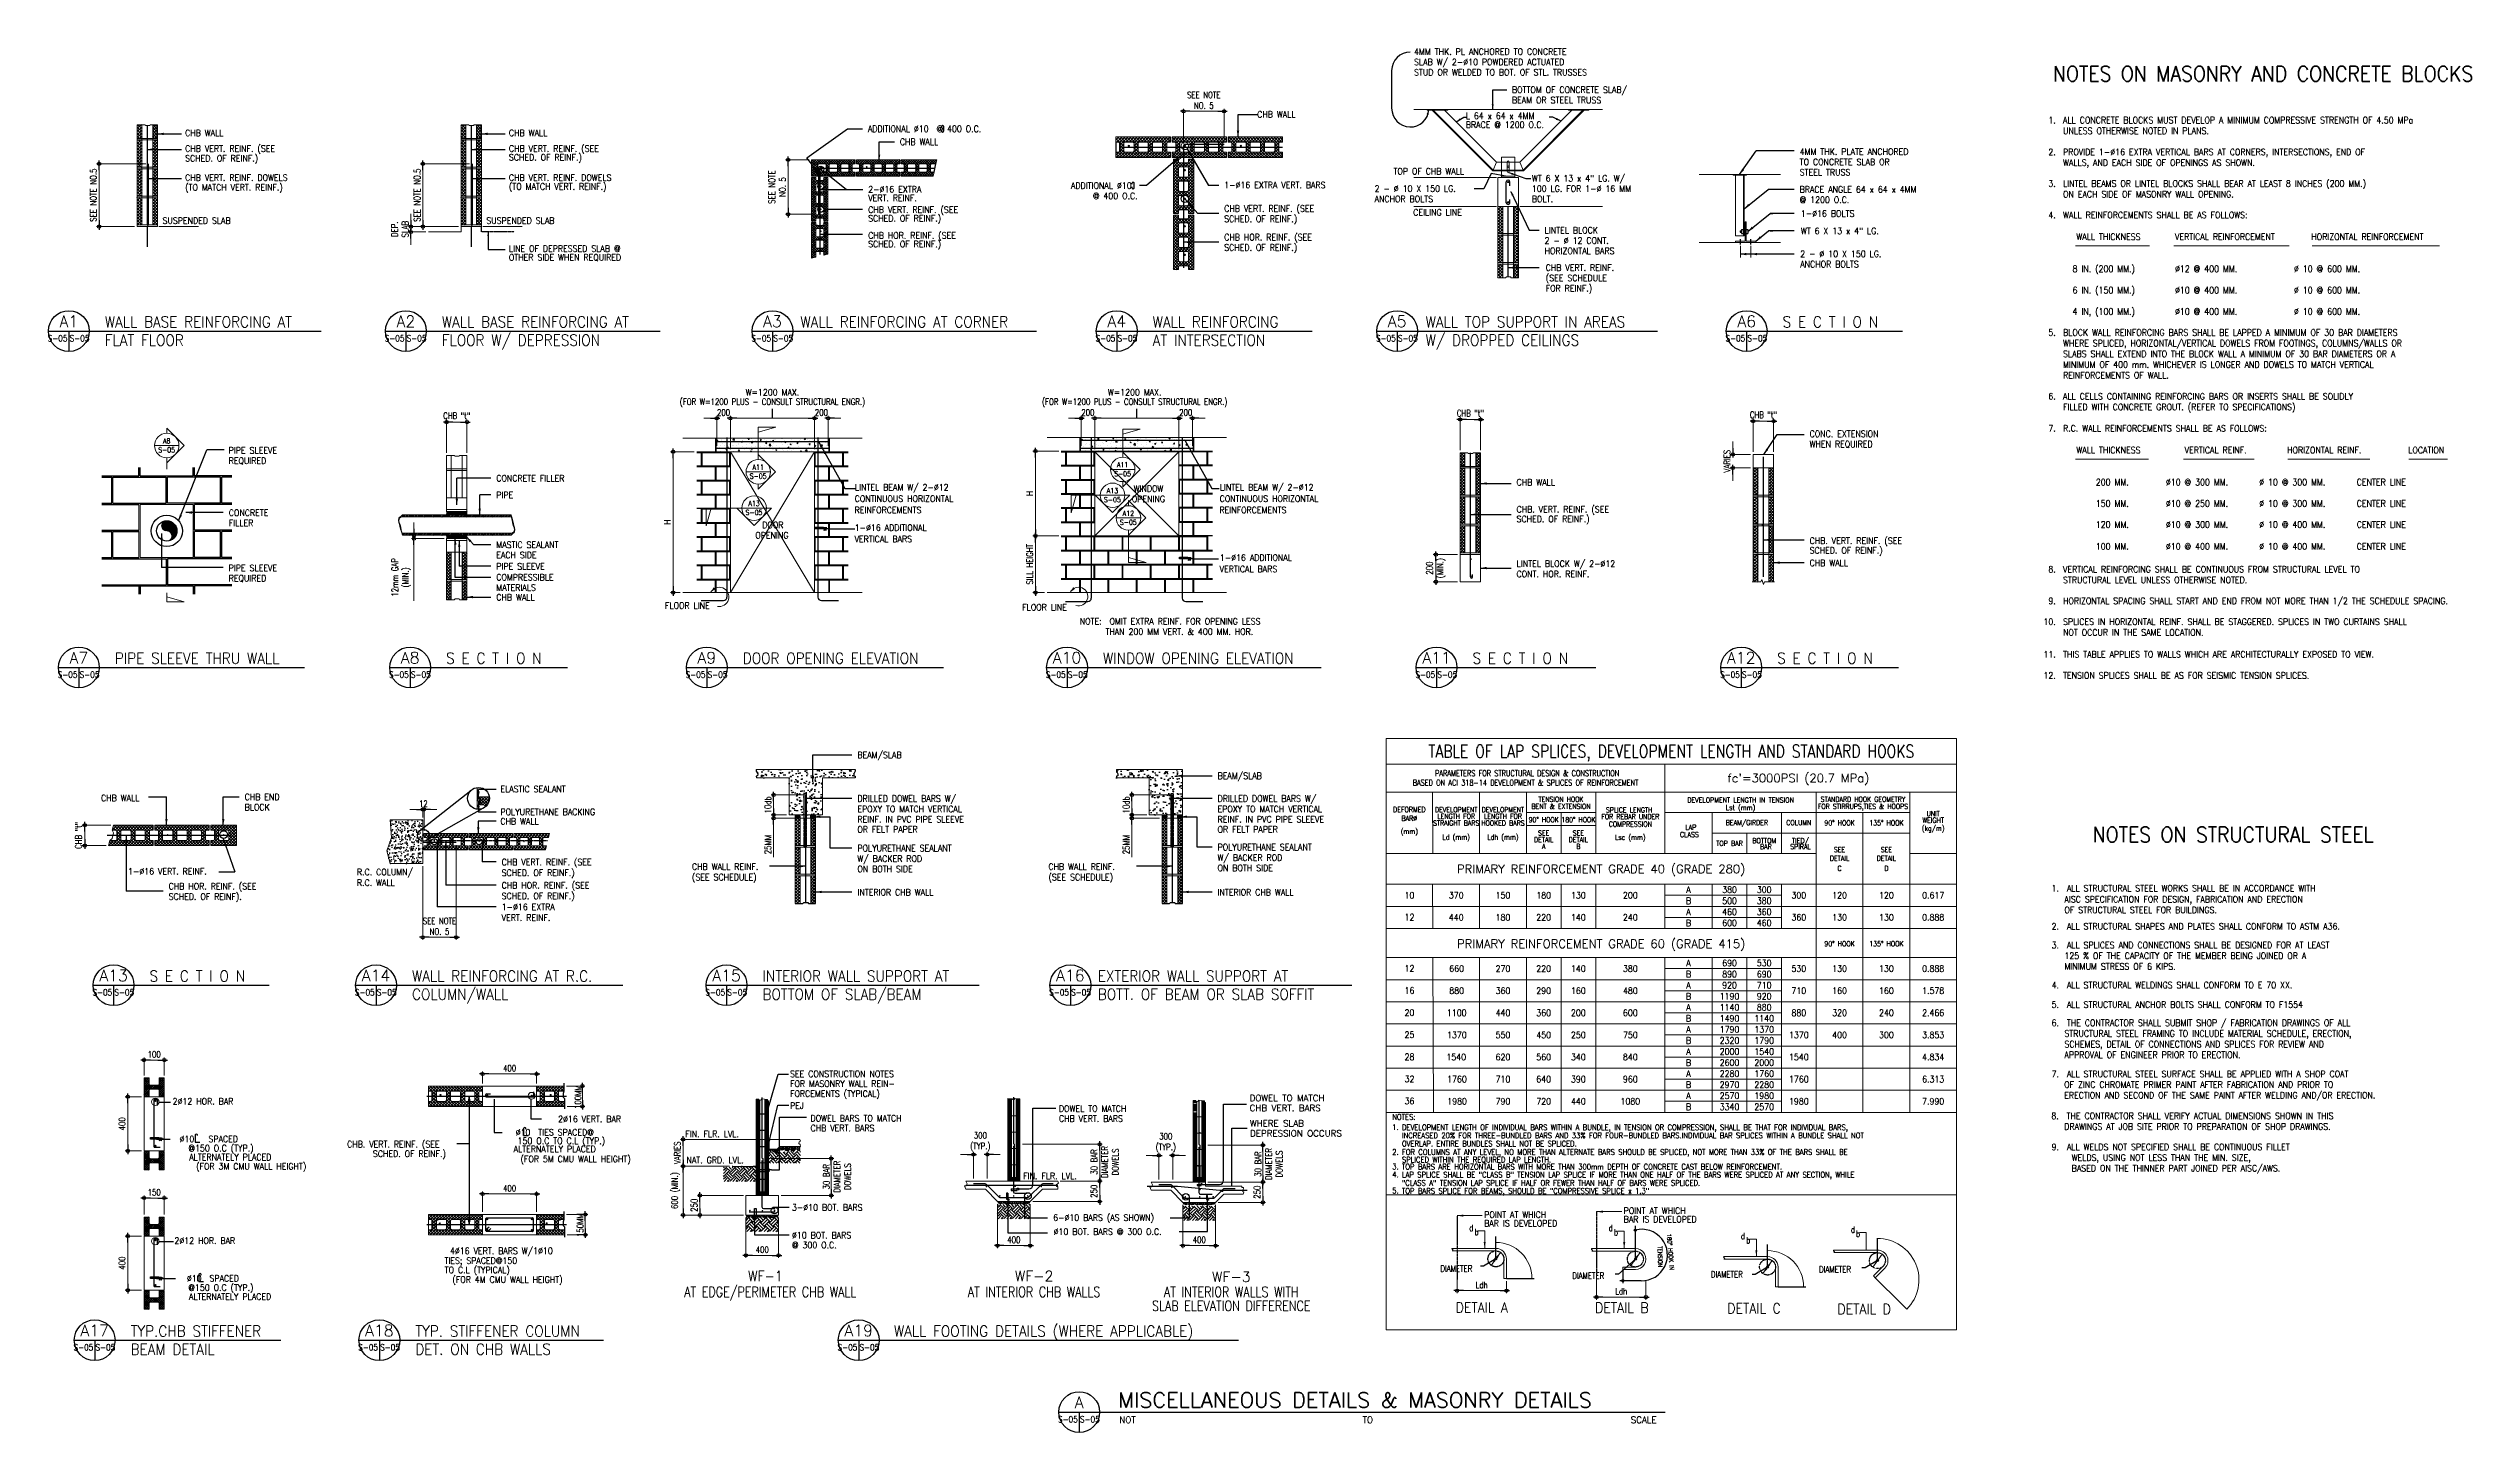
# Model space of a CAD drawing. Header units: millimetres. Extents: x 0 to 38473, y 0 to 21969.
import ezdxf
from ezdxf.enums import TextEntityAlignment as Align

# ---------------------------------------------------------------- set-up
doc = ezdxf.new("R2010")
doc.units = ezdxf.units.MM
doc.linetypes.add('HIDDEN', pattern=[0.375, 0.25, -0.125])
doc.linetypes.add('LEOJ', pattern=[0.3, 0.2, -0.1])
for name, color, linetype in [('1R', 1, 'Continuous'), ('3G', 3, 'Continuous'), ('5B', 5, 'Continuous'), ('6M', 6, 'Continuous'), ('8G', 8, 'Continuous'), ('DIM', 8, 'Continuous'), ('LEOJ', 3, 'LEOJ'), ('SHE', 8, 'Continuous'), ('TB', 5, 'Continuous'), ('TC', 4, 'Continuous'), ('TG', 3, 'Continuous'), ('title', 3, 'Continuous')]:
    doc.layers.add(name, color=color, linetype=linetype)
for name, color, linetype, lineweight in [('2Y', 3, 'Continuous', 9), ('4C', 4, 'Continuous', 9), ('ST-DIM_E', 250, 'Continuous', 13)]:
    doc.layers.add(name, color=color, linetype=linetype, lineweight=lineweight)
doc.styles.add('100CL', font='romans.shx', dxfattribs={"height": 250})
doc.styles.add('140CL', font='romans.shx', dxfattribs={"height": 0.35})
doc.styles.add('175CL', font='ROMANS.shx', dxfattribs={"height": 0.45})
doc.styles.add('240CL', font='ROMANS.shx', dxfattribs={"height": 0.6})
doc.styles.add('Dimension Text', font='simplex.shx')
doc.styles.add('FRED', font='romans', dxfattribs={"height": 0.6})
doc.styles.add('ROMANS', font='romans.shx', dxfattribs={"width": 0.8})
doc.dimstyles.new('Dim100', dxfattribs={"dimtxt": 0.2, "dimasz": 0.1, "dimexe": 0.1, "dimexo": 0.1, "dimgap": 0.1, "dimtad": 1, "dimzin": 0, "dimdsep": 46, "dimtxsty": 'Dimension Text', "dimblk": 'ARCHTICK', "dimcen": 0.1, "dimdle": 0.1, "dimclrd": 1, "dimclre": 1, "dimclrt": 4, "dimadec": 0, "dimazin": 0, "dimtfac": 1, "dimtix": 1, "dimtmove": 1, "dimatfit": 3, "dimfxl": 1, "dimtolj": 1, "dimtzin": 0, "dimarcsym": 0})
doc.dimstyles.new('DIM150', dxfattribs={"dimscale": 150, "dimtxt": 2.5, "dimasz": 2.5, "dimexe": 1, "dimexo": 1, "dimgap": 1, "dimtad": 1, "dimdec": 0, "dimzin": 0, "dimdsep": 46, "dimtxsty": 'ROMANS', "dimblk": 'DIM1', "dimcen": 1, "dimclrd": 8, "dimclre": 8, "dimclrt": 3, "dimadec": 0, "dimazin": 0, "dimtfac": 1, "dimtdec": 0, "dimtofl": 0, "dimtmove": 0, "dimatfit": 3, "dimfxl": 1, "dimtolj": 1, "dimtzin": 0, "dimarcsym": 0})
pattern_1 = [(45, (-219899.06, -193174.21), (-88.38835, 88.38835), []), (135, (-219899.06, -193174.21), (-88.38835, -88.38835), [])]
pattern_2 = [(45, (-222158.87, -130420.6), (-88.38835, 88.38835), []), (135, (-222158.87, -130420.6), (-88.38835, -88.38835), [])]
pattern_3 = [(45, (-195643.45, -129859.26), (-88.38835, 88.38835), []), (135, (-195643.45, -129859.26), (-88.38835, -88.38835), [])]
pattern_4 = [(45, (-177818.8, -130738.29), (-88.38835, 88.38835), []), (135, (-177818.8, -130738.29), (-88.38835, -88.38835), [])]
pattern_5 = [(45, (-243735.28, -130420.6), (-88.38835, 88.38835), []), (135, (-243735.28, -130420.6), (-88.38835, -88.38835), [])]

# ---------------------------------------------------------------- blocks, each defined once
blk = doc.blocks.new('*X7')
at = {"color": 0}
for p, q in [((11.2, 8.02), (11.6, 8.42)), ((11.21, 8.12), (11.51, 8.42)), ((11.21, 7.94), (11.68, 8.41)), ((11.23, 7.87), (11.74, 8.38)), ((11.25, 7.8), (11.8, 8.35)), ((11.27, 7.74), (11.85, 8.31)), ((11.28, 8.28), (11.35, 8.34)), ((11.3, 7.68), (11.89, 8.26)), ((11.33, 7.62), (11.92, 8.21)), ((11.37, 7.57), (11.94, 8.14)), ((11.41, 7.53), (11.95, 8.06)), ((11.46, 7.48), (11.96, 7.98)), ((11.51, 7.44), (11.98, 7.91)), ((11.56, 7.41), (12.01, 7.85)), ((11.62, 7.38), (12.04, 7.8)), ((11.68, 7.35), (12.09, 7.76)), ((11.75, 7.33), (12.14, 7.72)), ((11.82, 7.31), (12.2, 7.69)), ((11.9, 7.3), (12.27, 7.68)), ((11.98, 7.3), (12.36, 7.67)), ((12.08, 7.31), (12.47, 7.7)), ((12.2, 7.34), (12.66, 7.8)), ((12.38, 7.43), (12.57, 7.62)), ((12.67, 7.9), (12.69, 7.92)), ((12.7, 8.02), (12.7, 8.02))]:
    blk.add_line(p, q, dxfattribs=at)
blk = doc.blocks.new('*X15')
at = {"color": 0}
for p, q in [((53.32, 33.17), (53.34, 33.18)), ((53.33, 33.06), (53.45, 33.18)), ((53.39, 33.06), (53.51, 33.18)), ((53.51, 33.06), (53.63, 33.18)), ((53.57, 33.06), (53.69, 33.18)), ((53.68, 33.06), (53.8, 33.18)), ((53.75, 33.06), (53.87, 33.18)), ((53.86, 33.06), (53.98, 33.18)), ((53.92, 33.06), (54.04, 33.18)), ((54.04, 33.06), (54.16, 33.18)), ((54.1, 33.06), (54.22, 33.18)), ((54.21, 33.06), (54.33, 33.18)), ((54.28, 33.06), (54.4, 33.18)), ((54.39, 33.06), (54.51, 33.18)), ((54.45, 33.06), (54.57, 33.18)), ((54.57, 33.06), (54.69, 33.18)), ((54.63, 33.06), (54.75, 33.18)), ((54.74, 33.06), (54.86, 33.18)), ((54.81, 33.06), (54.93, 33.18)), ((54.92, 33.06), (55.04, 33.18)), ((54.98, 33.06), (55.1, 33.18)), ((55.1, 33.06), (55.22, 33.18)), ((55.16, 33.06), (55.28, 33.18)), ((55.27, 33.06), (55.39, 33.18)), ((55.34, 33.06), (55.46, 33.18)), ((55.45, 33.06), (55.57, 33.18)), ((55.51, 33.06), (55.63, 33.18)), ((55.63, 33.06), (55.75, 33.18)), ((55.69, 33.06), (55.81, 33.18)), ((55.8, 33.06), (55.92, 33.18)), ((55.87, 33.06), (55.99, 33.18)), ((55.98, 33.06), (56.1, 33.18)), ((56.04, 33.06), (56.16, 33.18)), ((56.16, 33.06), (56.28, 33.18)), ((56.22, 33.06), (56.34, 33.18)), ((56.34, 33.06), (56.46, 33.18)), ((56.4, 33.06), (56.52, 33.18)), ((56.51, 33.06), (56.63, 33.18)), ((56.57, 33.06), (56.69, 33.18)), ((56.69, 33.06), (56.81, 33.18)), ((56.75, 33.06), (56.87, 33.18)), ((56.87, 33.06), (56.99, 33.18)), ((56.93, 33.06), (57.05, 33.18)), ((57.04, 33.06), (57.16, 33.18)), ((57.1, 33.06), (57.22, 33.18)), ((57.22, 33.06), (57.34, 33.18)), ((57.28, 33.06), (57.4, 33.18)), ((57.4, 33.06), (57.52, 33.18)), ((57.46, 33.06), (57.58, 33.18)), ((57.57, 33.06), (57.69, 33.18)), ((57.63, 33.06), (57.75, 33.18)), ((57.75, 33.06), (57.87, 33.18)), ((57.81, 33.06), (57.93, 33.18)), ((57.93, 33.06), (58.05, 33.18)), ((57.99, 33.06), (58.11, 33.18)), ((58.1, 33.06), (58.22, 33.18)), ((58.17, 33.06), (58.29, 33.18)), ((58.28, 33.06), (58.4, 33.18)), ((58.34, 33.06), (58.46, 33.18)), ((58.46, 33.06), (58.58, 33.18)), ((58.52, 33.06), (58.64, 33.18)), ((58.63, 33.06), (58.75, 33.18)), ((58.7, 33.06), (58.82, 33.18)), ((58.81, 33.06), (58.93, 33.18)), ((58.87, 33.06), (58.99, 33.18)), ((58.99, 33.06), (59.11, 33.18)), ((59.05, 33.06), (59.17, 33.18)), ((59.16, 33.06), (59.28, 33.18)), ((59.23, 33.06), (59.35, 33.18)), ((59.34, 33.06), (59.46, 33.18)), ((59.4, 33.06), (59.52, 33.18)), ((59.52, 33.06), (59.64, 33.18)), ((59.58, 33.06), (59.7, 33.18)), ((59.69, 33.06), (59.72, 33.09)), ((53.31, 32.1), (53.32, 32.1)), ((53.32, 31.99), (53.43, 32.1)), ((53.37, 31.98), (53.49, 32.1)), ((53.49, 31.98), (53.61, 32.1)), ((53.55, 31.98), (53.67, 32.1)), ((53.66, 31.98), (53.78, 32.1)), ((53.73, 31.98), (53.85, 32.1)), ((53.84, 31.98), (53.96, 32.1)), ((53.9, 31.98), (54.02, 32.1)), ((54.02, 31.98), (54.14, 32.1)), ((54.08, 31.98), (54.2, 32.1)), ((54.19, 31.98), (54.31, 32.1)), ((54.26, 31.98), (54.38, 32.1)), ((54.37, 31.98), (54.49, 32.1)), ((54.43, 31.98), (54.55, 32.1)), ((54.55, 31.98), (54.67, 32.1)), ((54.61, 31.98), (54.73, 32.1)), ((54.72, 31.98), (54.84, 32.1)), ((54.79, 31.98), (54.91, 32.1)), ((54.9, 31.98), (55.02, 32.1)), ((54.96, 31.98), (55.08, 32.1)), ((55.08, 31.98), (55.2, 32.1)), ((55.14, 31.98), (55.26, 32.1)), ((55.26, 31.98), (55.38, 32.1)), ((55.32, 31.98), (55.44, 32.1)), ((55.43, 31.98), (55.55, 32.1)), ((55.49, 31.98), (55.61, 32.1)), ((55.61, 31.98), (55.73, 32.1)), ((55.67, 31.98), (55.79, 32.1)), ((55.79, 31.98), (55.91, 32.1)), ((55.85, 31.98), (55.97, 32.1)), ((55.96, 31.98), (56.08, 32.1)), ((56.02, 31.98), (56.14, 32.1)), ((56.14, 31.98), (56.26, 32.1)), ((56.2, 31.98), (56.32, 32.1)), ((56.32, 31.98), (56.44, 32.1)), ((56.38, 31.98), (56.5, 32.1)), ((56.49, 31.98), (56.61, 32.1)), ((56.55, 31.98), (56.66, 32.09)), ((56.67, 32.1), (56.67, 32.1)), ((56.69, 32), (56.79, 32.1)), ((56.73, 31.98), (56.85, 32.1)), ((56.85, 31.98), (56.97, 32.1)), ((56.91, 31.98), (57.03, 32.1)), ((57.02, 31.98), (57.14, 32.1)), ((57.09, 31.98), (57.21, 32.1)), ((57.2, 31.98), (57.32, 32.1)), ((57.26, 31.98), (57.38, 32.1)), ((57.38, 31.98), (57.5, 32.1)), ((57.44, 31.98), (57.56, 32.1)), ((57.55, 31.98), (57.67, 32.1)), ((57.62, 31.98), (57.74, 32.1)), ((57.73, 31.98), (57.85, 32.1)), ((57.79, 31.98), (57.91, 32.1)), ((57.91, 31.98), (58.03, 32.1)), ((57.97, 31.98), (58.09, 32.1)), ((58.08, 31.98), (58.2, 32.1)), ((58.15, 31.98), (58.27, 32.1)), ((58.26, 31.98), (58.38, 32.1)), ((58.32, 31.98), (58.44, 32.1)), ((58.44, 31.98), (58.56, 32.1)), ((58.5, 31.98), (58.62, 32.1)), ((58.61, 31.98), (58.73, 32.1)), ((58.68, 31.98), (58.8, 32.1)), ((58.79, 31.98), (58.91, 32.1)), ((58.85, 31.98), (58.97, 32.1)), ((58.97, 31.98), (59.09, 32.1)), ((59.03, 31.98), (59.15, 32.1)), ((59.14, 31.98), (59.26, 32.1)), ((59.21, 31.98), (59.33, 32.1)), ((59.32, 31.98), (59.44, 32.1)), ((59.38, 31.98), (59.5, 32.1)), ((59.5, 31.98), (59.62, 32.1)), ((59.56, 31.98), (59.68, 32.1)), ((59.67, 31.98), (59.72, 32.03))]:
    blk.add_line(p, q, dxfattribs=at)
blk = doc.blocks.new('*X21')
at = {"color": 0}
for p, q in [((25.09, 37.54), (25.16, 37.57)), ((25.09, 37.54), (25.14, 37.51)), ((25.11, 37.12), (25.11, 37.12)), ((25.14, 37.51), (25.16, 37.57)), ((25.23, 37.13), (25.23, 37.13)), ((25.33, 37.24), (25.33, 37.24)), ((25.35, 37.57), (25.35, 37.57)), ((25.37, 37.52), (25.37, 37.52)), ((25.41, 37.33), (25.41, 37.33)), ((25.55, 37.24), (25.55, 37.24)), ((25.65, 37.11), (25.65, 37.11)), ((25.69, 37.14), (25.76, 37.16)), ((25.69, 37.14), (25.74, 37.1)), ((25.74, 37.21), (25.74, 37.21)), ((25.74, 37.1), (25.76, 37.16)), ((25.76, 37.11), (25.76, 37.11)), ((25.85, 37.31), (25.85, 37.31)), ((25.86, 37.64), (25.86, 37.64)), ((25.99, 37.24), (25.99, 37.24)), ((26, 37.6), (26, 37.6)), ((26, 37.43), (26, 37.43)), ((26.04, 37.57), (26.12, 37.65)), ((26.04, 37.57), (26.13, 37.55)), ((26.09, 37.22), (26.09, 37.22)), ((26.13, 37.55), (26.12, 37.65)), ((26.24, 37.21), (26.24, 37.21)), ((26.25, 37.64), (26.25, 37.64)), ((26.3, 37.08), (26.3, 37.08)), ((26.35, 37.37), (26.35, 37.37)), ((26.37, 37.29), (26.37, 37.29)), ((26.53, 37.46), (26.6, 37.49)), ((26.53, 37.46), (26.58, 37.43)), ((26.58, 37.53), (26.58, 37.53)), ((26.58, 37.43), (26.6, 37.49)), ((26.62, 37.2), (26.62, 37.2)), ((26.82, 37.31), (26.82, 37.31)), ((26.83, 37.06), (26.83, 37.06)), ((26.86, 37.11), (26.86, 37.11)), ((26.87, 37.44), (26.87, 37.44)), ((26.94, 37.61), (26.98, 37.66)), ((26.94, 37.61), (27, 37.6)), ((27, 37.6), (26.99, 37.66)), ((27, 37.37), (27, 37.37)), ((27.11, 37.4), (27.19, 37.48)), ((27.11, 37.4), (27.2, 37.39)), ((27.12, 37.06), (27.19, 37.08)), ((27.12, 37.06), (27.17, 37.02)), ((27.16, 37.63), (27.16, 37.63)), ((27.16, 37.17), (27.16, 37.17)), ((27.17, 37.02), (27.19, 37.08)), ((27.2, 37.39), (27.19, 37.48)), ((27.25, 37.41), (27.25, 37.41)), ((27.37, 37.18), (27.37, 37.18)), ((27.37, 37.06), (27.37, 37.06)), ((27.39, 37.52), (27.39, 37.52)), ((27.4, 37.41), (27.4, 37.41)), ((27.63, 37.46), (27.63, 37.46)), ((27.65, 37.54), (27.7, 37.6)), ((27.65, 37.54), (27.71, 37.54)), ((27.69, 37.15), (27.69, 37.15)), ((27.71, 37.54), (27.7, 37.6)), ((27.78, 37.06), (27.78, 37.06)), ((27.88, 37.25), (27.88, 37.25)), ((27.89, 37.58), (27.89, 37.58)), ((27.96, 37.38), (28.03, 37.41)), ((27.96, 37.38), (28.01, 37.35)), ((27.99, 37.51), (27.99, 37.51)), ((28, 37.15), (28, 37.15)), ((28.01, 37.35), (28.03, 37.41)), ((28.18, 37.24), (28.26, 37.32)), ((28.18, 37.24), (28.27, 37.22)), ((28.22, 37.13), (28.22, 37.13)), ((28.25, 37.18), (28.25, 37.18)), ((28.26, 37.54), (28.26, 37.54)), ((28.27, 37.22), (28.26, 37.32)), ((28.37, 37.48), (28.42, 37.54)), ((28.37, 37.48), (28.43, 37.48)), ((28.37, 37.16), (28.37, 37.16)), ((28.4, 37.32), (28.4, 37.32)), ((28.41, 37.65), (28.41, 37.65)), ((28.42, 37.64), (28.42, 37.64)), ((28.43, 37.48), (28.42, 37.54)), ((28.51, 37.57), (28.51, 37.57)), ((28.57, 37.61), (28.57, 37.61)), ((28.63, 37.23), (28.63, 37.23)), ((28.76, 37.11), (28.76, 37.11)), ((28.89, 37.62), (28.89, 37.62)), ((28.9, 37.06), (28.9, 37.06)), ((28.91, 37.39), (28.91, 37.39)), ((28.95, 37.62), (28.95, 37.62)), ((28.95, 37.26), (28.95, 37.26)), ((29.09, 37.42), (29.14, 37.48)), ((29.09, 37.42), (29.15, 37.41)), ((29.15, 37.41), (29.14, 37.48)), ((29.25, 37.07), (29.32, 37.15)), ((29.25, 37.07), (29.34, 37.06)), ((29.26, 37.31), (29.26, 37.31)), ((29.29, 37.08), (29.29, 37.08)), ((29.34, 37.06), (29.32, 37.15)), ((29.4, 37.3), (29.47, 37.33)), ((29.4, 37.3), (29.45, 37.27)), ((29.4, 37.12), (29.4, 37.12)), ((29.42, 37.46), (29.42, 37.46)), ((29.45, 37.27), (29.47, 37.33)), ((29.49, 37.59), (29.49, 37.59)), ((29.51, 37.34), (29.51, 37.34)), ((29.53, 37.36), (29.53, 37.36)), ((29.8, 37.36), (29.85, 37.41)), ((29.8, 37.36), (29.86, 37.35)), ((29.82, 37.06), (29.82, 37.06)), ((29.86, 37.35), (29.85, 37.41)), ((29.89, 37.39), (29.89, 37.39)), ((29.92, 37.2), (29.92, 37.2)), ((29.94, 37.53), (29.94, 37.53)), ((30.02, 37.57), (30.02, 37.57)), ((30.12, 37.46), (30.12, 37.46)), ((30.24, 37.62), (30.31, 37.65)), ((30.24, 37.62), (30.29, 37.59)), ((30.26, 37.08), (30.26, 37.08)), ((30.29, 37.59), (30.31, 37.65)), ((30.44, 37.27), (30.44, 37.27)), ((30.45, 37.6), (30.45, 37.6)), ((30.51, 37.12), (30.51, 37.12)), ((30.52, 37.48), (30.52, 37.48)), ((30.52, 37.29), (30.57, 37.35)), ((30.52, 37.29), (30.58, 37.29)), ((30.55, 37.55), (30.55, 37.55)), ((30.58, 37.29), (30.57, 37.35)), ((30.7, 37.56), (30.7, 37.56)), ((30.77, 37.51), (30.77, 37.51)), ((30.84, 37.22), (30.91, 37.25)), ((30.84, 37.22), (30.89, 37.19)), ((30.88, 37.17), (30.88, 37.17)), ((30.89, 37.19), (30.91, 37.25)), ((30.94, 37.33), (30.94, 37.33)), ((31.09, 37.53), (31.09, 37.53)), ((31.15, 37.56), (31.15, 37.56)), ((31.24, 37.23), (31.29, 37.29)), ((31.24, 37.23), (31.3, 37.22)), ((31.24, 37.06), (31.24, 37.06)), ((31.3, 37.22), (31.29, 37.29)), ((31.45, 37.07), (31.45, 37.07)), ((31.46, 37.41), (31.46, 37.41)), ((31.52, 37.25), (31.52, 37.25)), ((31.62, 37.5), (31.62, 37.5)), ((25.07, 37.01), (25.07, 37.01)), ((25.32, 36.9), (25.32, 36.9)), ((25.64, 36.98), (25.69, 37.04)), ((25.64, 36.98), (25.7, 36.97)), ((25.7, 36.97), (25.69, 37.04)), ((25.84, 36.97), (25.84, 36.97)), ((26.1, 36.9), (26.1, 36.9)), ((26.34, 37.04), (26.34, 37.04)), ((26.36, 36.92), (26.41, 36.97)), ((26.36, 36.92), (26.42, 36.91)), ((26.42, 36.91), (26.41, 36.97)), ((26.74, 36.98), (26.74, 36.98)), ((26.99, 37.01), (26.99, 37.01)), ((27.08, 36.87), (27.12, 36.91)), ((27.13, 36.87), (27.12, 36.91)), ((27.2, 36.96), (27.2, 36.96)), ((27.37, 37.04), (27.37, 37.04)), ((27.87, 36.91), (27.87, 36.91)), ((27.9, 37.02), (27.9, 37.02)), ((28.39, 36.99), (28.39, 36.99)), ((28.43, 36.99), (28.43, 36.99)), ((28.56, 36.98), (28.63, 37)), ((28.56, 36.98), (28.61, 36.94)), ((28.61, 36.94), (28.63, 37)), ((28.97, 36.97), (28.97, 36.97)), ((28.99, 36.92), (28.99, 36.92)), ((29.24, 36.95), (29.24, 36.95)), ((29.5, 36.95), (29.5, 36.95)), ((29.62, 37), (29.62, 37)), ((30, 36.9), (30.07, 36.92)), ((30, 36.9), (30.04, 36.87)), ((30.04, 36.93), (30.04, 36.93)), ((30.05, 36.87), (30.07, 36.92)), ((30.31, 36.9), (30.39, 36.99)), ((30.31, 36.9), (30.4, 36.89)), ((30.36, 37.04), (30.36, 37.04)), ((30.4, 36.89), (30.39, 36.99)), ((30.42, 36.94), (30.42, 36.94)), ((30.57, 36.9), (30.57, 36.9)), ((30.66, 36.96), (30.66, 36.96)), ((30.89, 37.02), (30.89, 37.02)), ((30.93, 37), (30.93, 37)), ((31.1, 36.88), (31.1, 36.88)), ((31.43, 36.99), (31.43, 36.99)), ((31.5, 36.89), (31.5, 36.89))]:
    blk.add_line(p, q, dxfattribs=at)
blk = doc.blocks.new('*X25')
at = {"color": 0}
for p, q in [((6.23, 64.03), (6.41, 64.22)), ((6.23, 64.21), (6.23, 64.22)), ((6.23, 63.86), (6.51, 64.14)), ((6.51, 63.85), (6.23, 64.13)), ((6.51, 64.03), (6.32, 64.22)), ((6.51, 64.2), (6.49, 64.22)), ((6.23, 63.68), (6.51, 63.96)), ((6.51, 63.67), (6.23, 63.95)), ((6.23, 63.5), (6.51, 63.78)), ((6.51, 63.5), (6.23, 63.78)), ((6.23, 63.33), (6.51, 63.61)), ((6.51, 63.32), (6.23, 63.6)), ((6.23, 63.15), (6.51, 63.43)), ((6.51, 63.14), (6.23, 63.42)), ((6.23, 62.97), (6.51, 63.25)), ((6.51, 62.97), (6.23, 63.25)), ((6.23, 62.8), (6.51, 63.08)), ((6.51, 62.79), (6.23, 63.07)), ((6.23, 62.62), (6.51, 62.9)), ((6.5, 62.62), (6.23, 62.89)), ((6.33, 62.62), (6.23, 62.72)), ((6.4, 62.62), (6.51, 62.72))]:
    blk.add_line(p, q, dxfattribs=at)
blk = doc.blocks.new('*X14')
at = {"color": 0}
for p, q in [((34.42, 51.22), (34.6, 51.4)), ((34.42, 51.39), (34.43, 51.4)), ((34.88, 50.85), (34.42, 51.31)), ((34.48, 51.1), (34.78, 51.4)), ((34.88, 51.03), (34.52, 51.4)), ((34.63, 51.07), (34.96, 51.4)), ((34.64, 50.91), (35.13, 51.4)), ((34.99, 51.1), (34.69, 51.4)), ((35.17, 51.1), (34.87, 51.4)), ((35.01, 51.1), (35.31, 51.4)), ((35.35, 51.1), (35.05, 51.4)), ((35.19, 51.1), (35.49, 51.4)), ((35.72, 50.9), (35.22, 51.4)), ((35.37, 51.1), (35.67, 51.4)), ((35.74, 51.06), (35.4, 51.4)), ((35.48, 50.86), (36.02, 51.4)), ((35.48, 51.04), (35.84, 51.4)), ((35.88, 51.1), (35.58, 51.4)), ((36.05, 51.1), (35.75, 51.4)), ((35.9, 51.1), (36.2, 51.4)), ((36.23, 51.1), (35.93, 51.4)), ((36.07, 51.1), (36.37, 51.4)), ((36.56, 50.94), (36.11, 51.4)), ((36.25, 51.1), (36.55, 51.4)), ((36.6, 51.08), (36.28, 51.4)), ((36.32, 50.82), (36.9, 51.4)), ((36.32, 51), (36.73, 51.4)), ((36.76, 51.1), (36.46, 51.4)), ((36.94, 51.1), (36.64, 51.4)), ((36.78, 51.1), (37.08, 51.4)), ((37.12, 51.09), (36.81, 51.4)), ((36.96, 51.1), (37.26, 51.4)), ((37.4, 50.98), (36.99, 51.4)), ((37.12, 51.09), (37.43, 51.4)), ((37.16, 50.95), (37.61, 51.4)), ((37.47, 51.1), (37.17, 51.4)), ((37.62, 51.12), (37.34, 51.4)), ((37.62, 51.29), (37.52, 51.4)), ((37.72, 51.15), (37.96, 51.4)), ((37.72, 51.33), (37.79, 51.4)), ((38.18, 50.92), (37.72, 51.38)), ((37.84, 51.1), (38.14, 51.4)), ((38.2, 51.07), (37.87, 51.4)), ((37.94, 50.84), (38.49, 51.4)), ((37.94, 51.02), (38.32, 51.4)), ((38.35, 51.1), (38.05, 51.4)), ((38.53, 51.1), (38.23, 51.4)), ((38.37, 51.1), (38.67, 51.4)), ((38.7, 51.1), (38.4, 51.4)), ((38.55, 51.1), (38.85, 51.4)), ((39.02, 50.96), (38.58, 51.4)), ((38.72, 51.1), (39.02, 51.4)), ((39.07, 51.09), (38.76, 51.4)), ((38.78, 50.98), (39.2, 51.4)), ((39.23, 51.1), (38.93, 51.4)), ((39.07, 51.09), (39.38, 51.4)), ((39.41, 51.1), (39.11, 51.4)), ((39.25, 51.1), (39.55, 51.4)), ((39.86, 50.83), (39.29, 51.4)), ((39.43, 51.1), (39.73, 51.4)), ((39.86, 51), (39.47, 51.4)), ((39.59, 51.08), (39.91, 51.4)), ((39.62, 50.93), (40.08, 51.4)), ((39.94, 51.1), (39.64, 51.4)), ((40.12, 51.1), (39.82, 51.4)), ((39.96, 51.1), (40.26, 51.4)), ((40.3, 51.1), (40, 51.4)), ((40.14, 51.1), (40.44, 51.4)), ((40.7, 50.87), (40.17, 51.4)), ((40.31, 51.1), (40.61, 51.4)), ((40.7, 51.04), (40.35, 51.4)), ((40.45, 51.06), (40.79, 51.4)), ((40.46, 50.89), (40.92, 51.35)), ((40.83, 51.1), (40.53, 51.4)), ((40.92, 51.18), (40.7, 51.4)), ((40.92, 51.36), (40.88, 51.4)), ((41.02, 51.1), (41.32, 51.4)), ((41.02, 51.27), (41.15, 51.4)), ((41.48, 50.98), (41.06, 51.4)), ((41.19, 51.09), (41.5, 51.4)), ((41.54, 51.1), (41.23, 51.4)), ((41.24, 50.96), (41.68, 51.4)), ((41.71, 51.1), (41.41, 51.4)), ((41.55, 51.1), (41.85, 51.4)), ((41.89, 51.1), (41.59, 51.4)), ((41.73, 51.1), (42.03, 51.4)), ((42.32, 50.85), (41.76, 51.4)), ((41.91, 51.1), (42.21, 51.4)), ((42.32, 51.02), (41.94, 51.4)), ((42.06, 51.07), (42.38, 51.4)), ((42.08, 50.91), (42.56, 51.4)), ((42.42, 51.1), (42.12, 51.4)), ((42.59, 51.1), (42.29, 51.4)), ((42.44, 51.1), (42.74, 51.4)), ((42.77, 51.1), (42.47, 51.4)), ((42.61, 51.1), (42.91, 51.4)), ((43.16, 50.89), (42.65, 51.4)), ((42.79, 51.1), (43.09, 51.4)), ((43.17, 51.06), (42.82, 51.4)), ((42.91, 51.04), (43.27, 51.4)), ((42.92, 50.87), (43.44, 51.4)), ((43.3, 51.1), (43, 51.4)), ((43.48, 51.1), (43.18, 51.4)), ((43.32, 51.1), (43.62, 51.4)), ((43.65, 51.1), (43.35, 51.4)), ((43.5, 51.1), (43.8, 51.4)), ((44, 50.93), (43.53, 51.4)), ((43.67, 51.1), (43.97, 51.4)), ((44.03, 51.08), (43.71, 51.4)), ((43.76, 51), (44.15, 51.4)), ((44.18, 51.1), (43.88, 51.4)), ((44.22, 51.24), (44.06, 51.4)), ((34.46, 51.1), (34.42, 51.14)), ((34.42, 50.33), (34.59, 50.5)), ((34.65, 50.2), (34.42, 50.43)), ((34.48, 50.2), (34.42, 50.25)), ((34.47, 50.2), (34.88, 50.62)), ((34.83, 50.2), (34.53, 50.5)), ((34.64, 50.73), (34.88, 50.97)), ((34.88, 50.68), (34.64, 50.92)), ((34.64, 50.55), (34.88, 50.79)), ((35.18, 50.2), (34.64, 50.74)), ((35.01, 50.2), (34.64, 50.56)), ((34.64, 50.2), (34.94, 50.5)), ((34.82, 50.2), (35.12, 50.5)), ((35, 50.2), (35.3, 50.5)), ((35.36, 50.2), (35.06, 50.5)), ((35.17, 50.2), (35.72, 50.75)), ((35.54, 50.2), (35.24, 50.5)), ((35.35, 50.2), (35.72, 50.57)), ((35.72, 50.2), (35.41, 50.5)), ((35.72, 50.72), (35.48, 50.96)), ((35.48, 50.69), (35.72, 50.93)), ((36.07, 50.2), (35.48, 50.78)), ((35.89, 50.2), (35.48, 50.61)), ((35.53, 50.2), (35.83, 50.5)), ((35.7, 50.2), (36, 50.5)), ((35.88, 50.2), (36.18, 50.5)), ((36.25, 50.2), (35.95, 50.5)), ((36.06, 50.2), (36.56, 50.71)), ((36.42, 50.2), (36.12, 50.5)), ((36.23, 50.2), (36.57, 50.54)), ((36.6, 50.2), (36.29, 50.51)), ((36.56, 50.76), (36.32, 51)), ((36.32, 50.64), (36.56, 50.88)), ((36.56, 50.59), (36.32, 50.83)), ((36.78, 50.2), (36.32, 50.65)), ((36.41, 50.2), (36.71, 50.5)), ((36.59, 50.2), (36.89, 50.5)), ((36.95, 50.2), (36.65, 50.5)), ((36.76, 50.2), (37.06, 50.5)), ((37.13, 50.2), (36.83, 50.5)), ((36.94, 50.2), (37.4, 50.66)), ((37.31, 50.2), (37.01, 50.5)), ((37.12, 50.2), (37.43, 50.52)), ((37.4, 50.81), (37.15, 51.06)), ((37.48, 50.2), (37.15, 50.53)), ((37.16, 50.78), (37.4, 51.02)), ((37.4, 50.63), (37.16, 50.87)), ((37.16, 50.6), (37.4, 50.84)), ((37.62, 50.23), (37.16, 50.69)), ((37.29, 50.2), (37.59, 50.5)), ((37.47, 50.2), (37.62, 50.35)), ((37.49, 51.1), (37.62, 51.24)), ((37.62, 50.41), (37.54, 50.5)), ((37.82, 51.1), (37.72, 51.2)), ((37.72, 50.27), (38.18, 50.73)), ((37.72, 50.45), (37.77, 50.5)), ((38.01, 50.2), (37.72, 50.49)), ((37.84, 50.2), (37.72, 50.31)), ((37.8, 49.82), (38.08, 50.1)), ((37.8, 49.99), (37.9, 50.1)), ((38.22, 49.64), (37.8, 50.06)), ((37.8, 49.64), (38.1, 49.94)), ((38.1, 49.58), (37.8, 49.89)), ((37.8, 49.46), (38.21, 49.88)), ((37.82, 50.2), (38.18, 50.56)), ((38.19, 50.2), (37.89, 50.5)), ((38.18, 50.74), (37.94, 50.98)), ((37.94, 50.67), (38.18, 50.91)), ((38.18, 50.56), (37.94, 50.8)), ((38.37, 50.2), (37.94, 50.63)), ((38.1, 49.94), (37.94, 50.1)), ((38, 50.2), (38.3, 50.5)), ((38.14, 49.63), (38.39, 49.88)), ((38.4, 49.64), (38.15, 49.88)), ((38.18, 50.2), (38.48, 50.5)), ((38.54, 50.2), (38.24, 50.5)), ((38.32, 49.64), (38.56, 49.88)), ((38.57, 49.64), (38.33, 49.88)), ((38.35, 50.2), (38.65, 50.5)), ((38.72, 50.2), (38.42, 50.5)), ((38.5, 49.64), (38.96, 50.1)), ((39, 49.39), (38.51, 49.88)), ((38.53, 50.2), (39.02, 50.69)), ((38.9, 50.2), (38.6, 50.5)), ((38.66, 49.62), (39, 49.96)), ((39, 49.57), (38.67, 49.9)), ((38.7, 50.01), (38.78, 50.1)), ((39, 49.75), (38.7, 50.05)), ((38.71, 50.2), (39.04, 50.53)), ((39.07, 50.2), (38.75, 50.52)), ((38.78, 50.8), (39.02, 51.05)), ((39.02, 50.78), (38.78, 51.02)), ((38.78, 50.62), (39.02, 50.86)), ((39.02, 50.61), (38.78, 50.85)), ((39.25, 50.2), (38.78, 50.67)), ((39, 49.92), (38.82, 50.1)), ((38.88, 50.2), (39.18, 50.5)), ((39.06, 50.2), (39.36, 50.5)), ((39.43, 50.2), (39.13, 50.5)), ((39.24, 50.2), (39.54, 50.5)), ((39.6, 50.2), (39.3, 50.5)), ((39.41, 50.2), (39.86, 50.64)), ((39.78, 50.2), (39.48, 50.5)), ((39.59, 50.2), (39.9, 50.51)), ((39.96, 50.2), (39.61, 50.54)), ((39.62, 50.76), (39.86, 51)), ((39.86, 50.65), (39.62, 50.89)), ((39.62, 50.58), (39.86, 50.82)), ((40.13, 50.2), (39.62, 50.71)), ((39.77, 50.2), (40.07, 50.5)), ((39.95, 50.2), (40.25, 50.5)), ((40.31, 50.2), (40.01, 50.5)), ((40.12, 50.2), (40.7, 50.78)), ((40.49, 50.2), (40.19, 50.5)), ((40.3, 50.2), (40.7, 50.6)), ((40.67, 50.2), (40.37, 50.5)), ((40.46, 50.71), (40.7, 50.95)), ((40.7, 50.69), (40.46, 50.93)), ((40.92, 50.3), (40.46, 50.76)), ((40.84, 50.2), (40.46, 50.58)), ((40.48, 50.2), (40.78, 50.5)), ((40.65, 50.2), (40.92, 50.47)), ((40.83, 50.2), (40.92, 50.29)), ((40.85, 51.1), (40.92, 51.17)), ((40.92, 50.47), (40.9, 50.5)), ((41.18, 51.09), (41.02, 51.26)), ((41.02, 50.21), (41.48, 50.67)), ((41.02, 50.39), (41.13, 50.5)), ((41.2, 50.2), (41.02, 50.38)), ((41.02, 50.2), (41.02, 50.2)), ((41.37, 50.2), (41.07, 50.5)), ((41.18, 50.2), (41.5, 50.52)), ((41.55, 50.2), (41.22, 50.53)), ((41.48, 50.8), (41.23, 51.05)), ((41.24, 50.78), (41.48, 51.02)), ((41.48, 50.62), (41.24, 50.86)), ((41.24, 50.61), (41.48, 50.85)), ((41.73, 50.2), (41.24, 50.69)), ((41.36, 50.2), (41.66, 50.5)), ((41.54, 50.2), (41.84, 50.5)), ((41.9, 50.2), (41.6, 50.5)), ((41.71, 50.2), (42.02, 50.5)), ((42.08, 50.2), (41.78, 50.5)), ((41.89, 50.2), (42.32, 50.62)), ((42.26, 50.2), (41.96, 50.5)), ((42.07, 50.56), (42.32, 50.8)), ((42.43, 50.2), (42.07, 50.56)), ((42.07, 50.2), (42.37, 50.5)), ((42.08, 50.74), (42.32, 50.98)), ((42.32, 50.67), (42.08, 50.91)), ((42.61, 50.2), (42.08, 50.73)), ((42.24, 50.2), (42.54, 50.5)), ((42.42, 50.2), (42.72, 50.5)), ((42.79, 50.2), (42.49, 50.5)), ((42.6, 50.2), (43.16, 50.76)), ((42.96, 50.2), (42.66, 50.5)), ((42.77, 50.2), (43.16, 50.58)), ((43.14, 50.2), (42.84, 50.5)), ((43.16, 50.71), (42.92, 50.95)), ((42.92, 50.69), (43.16, 50.93)), ((43.49, 50.2), (42.92, 50.78)), ((43.32, 50.2), (42.92, 50.6)), ((42.95, 50.2), (43.25, 50.5)), ((43.13, 50.2), (43.43, 50.5)), ((43.3, 50.2), (43.6, 50.5)), ((43.67, 50.2), (43.37, 50.5)), ((43.48, 50.2), (44, 50.71)), ((43.85, 50.2), (43.55, 50.5)), ((43.66, 50.2), (44, 50.54)), ((44.02, 50.2), (43.71, 50.51)), ((43.76, 50.83), (44.22, 51.29)), ((44, 50.76), (43.76, 51)), ((43.76, 50.65), (44, 50.89)), ((44, 50.58), (43.76, 50.82)), ((44.2, 50.2), (43.76, 50.64)), ((43.83, 50.2), (44.13, 50.5)), ((44.01, 50.2), (44.22, 50.4)), ((44.22, 50.36), (44.08, 50.5)), ((44.19, 50.2), (44.22, 50.23)), ((44.2, 51.1), (44.22, 51.11)), ((38.1, 49.41), (37.8, 49.71)), ((37.8, 49.29), (38.11, 49.6)), ((38.1, 49.23), (37.8, 49.53)), ((37.8, 49.11), (38.1, 49.41)), ((38.35, 48.8), (37.8, 49.35)), ((37.8, 48.93), (38.1, 49.23)), ((38.18, 48.8), (37.8, 49.18)), ((37.8, 48.76), (38.11, 49.07)), ((37.8, 48.58), (38.25, 49.04)), ((38.1, 48.7), (37.8, 49)), ((38.1, 48.52), (37.8, 48.82)), ((37.8, 48.4), (38.1, 48.7)), ((38.1, 48.35), (37.8, 48.65)), ((37.8, 48.23), (38.1, 48.53)), ((38.31, 47.96), (37.8, 48.47)), ((38.19, 48.8), (38.43, 49.04)), ((38.53, 48.8), (38.29, 49.04)), ((38.37, 48.8), (38.61, 49.04)), ((38.41, 47.96), (39, 48.54)), ((39, 48.51), (38.47, 49.04)), ((38.55, 48.8), (39, 49.25)), ((39, 48.69), (38.64, 49.04)), ((38.68, 48.76), (39, 49.07)), ((38.7, 49.48), (39, 49.78)), ((38.7, 49.3), (39, 49.6)), ((39, 49.22), (38.7, 49.52)), ((38.7, 49.13), (39, 49.43)), ((39, 49.04), (38.7, 49.34)), ((39, 48.86), (38.7, 49.16)), ((38.7, 48.6), (39, 48.9)), ((38.7, 48.42), (39, 48.72)), ((39, 48.33), (38.7, 48.63)), ((39, 48.15), (38.7, 48.45)), ((37.8, 48.05), (38.1, 48.35)), ((38.14, 47.95), (37.8, 48.29)), ((37.8, 47.87), (38.13, 48.21)), ((37.8, 47.7), (38.3, 48.2)), ((38.1, 47.82), (37.8, 48.12)), ((38.1, 47.64), (37.8, 47.94)), ((37.8, 47.52), (38.1, 47.82)), ((38.1, 47.46), (37.8, 47.76)), ((37.8, 47.34), (38.1, 47.64)), ((38.26, 47.12), (37.8, 47.59)), ((37.8, 47.17), (38.1, 47.47)), ((38.12, 47.09), (37.8, 47.41)), ((37.8, 46.99), (38.17, 47.36)), ((38.1, 46.93), (37.8, 47.23)), ((37.95, 46.9), (37.8, 47.06)), ((37.88, 46.9), (38.34, 47.36)), ((38.44, 47.12), (38.2, 47.36)), ((38.24, 47.96), (38.48, 48.2)), ((38.49, 47.96), (38.25, 48.2)), ((38.28, 47.12), (38.52, 47.36)), ((38.62, 47.12), (38.38, 47.36)), ((39, 47.62), (38.42, 48.2)), ((38.46, 47.12), (39, 47.66)), ((39, 46.92), (38.56, 47.36)), ((38.59, 47.96), (39, 48.37)), ((39, 47.8), (38.6, 48.2)), ((38.63, 47.12), (39, 47.48)), ((39, 47.09), (38.69, 47.4)), ((39, 47.98), (38.7, 48.28)), ((38.7, 47.89), (39, 48.19)), ((38.7, 47.71), (39, 48.01)), ((38.7, 47.53), (39, 47.83)), ((39, 47.45), (38.7, 47.75)), ((39, 47.27), (38.7, 47.57)), ((38.7, 47), (39, 47.3)), ((38.84, 46.9), (38.7, 47.04)), ((38.77, 46.9), (39, 47.13)), ((37.8, 46.63), (37.96, 46.8)), ((37.8, 46.46), (38.1, 46.76)), ((38.16, 46.34), (37.8, 46.7)), ((37.8, 46.28), (38.12, 46.61)), ((37.8, 46.1), (38.27, 46.58)), ((38.1, 46.23), (37.8, 46.53)), ((38.1, 46.05), (37.8, 46.35)), ((37.8, 45.93), (38.1, 46.23)), ((38.1, 45.87), (37.8, 46.17)), ((37.8, 45.75), (38.1, 46.05)), ((38.29, 45.5), (37.8, 46)), ((37.8, 45.57), (38.1, 45.87)), ((38.13, 45.49), (37.8, 45.82)), ((37.8, 45.4), (38.15, 45.75)), ((37.8, 45.22), (38.32, 45.74)), ((38.1, 45.34), (37.8, 45.64)), ((38.33, 46.34), (37.87, 46.8)), ((38.1, 46.76), (38.05, 46.8)), ((38.06, 46.9), (38.1, 46.93)), ((38.21, 46.34), (38.45, 46.58)), ((38.47, 45.5), (38.23, 45.74)), ((38.25, 45.5), (38.49, 45.74)), ((38.51, 46.34), (38.27, 46.58)), ((38.39, 46.34), (38.63, 46.58)), ((38.65, 45.49), (38.4, 45.74)), ((38.43, 45.5), (39, 46.07)), ((39, 46.03), (38.45, 46.58)), ((38.56, 46.34), (39, 46.77)), ((39, 45.33), (38.58, 45.74)), ((38.61, 45.5), (39, 45.89)), ((39, 46.21), (38.62, 46.58)), ((38.69, 46.29), (39, 46.6)), ((39, 45.5), (38.69, 45.81)), ((38.7, 46.65), (38.85, 46.8)), ((39, 46.39), (38.7, 46.69)), ((38.7, 46.12), (39, 46.42)), ((38.7, 45.94), (39, 46.24)), ((39, 45.86), (38.7, 46.16)), ((39, 45.68), (38.7, 45.98)), ((38.7, 45.41), (39, 45.71)), ((39, 46.56), (38.76, 46.8)), ((39, 46.74), (38.93, 46.8)), ((38.94, 46.9), (39, 46.95)), ((38.1, 45.17), (37.8, 45.47)), ((37.8, 45.04), (38.1, 45.34)), ((38.1, 44.99), (37.8, 45.29)), ((37.8, 44.87), (38.1, 45.17)), ((38.25, 44.66), (37.8, 45.11)), ((37.8, 44.69), (38.1, 44.99)), ((38.11, 44.62), (37.8, 44.94)), ((37.8, 44.51), (38.18, 44.9)), ((37.8, 44.34), (38.36, 44.9)), ((38.1, 44.46), (37.8, 44.76)), ((38.1, 44.28), (37.8, 44.58)), ((37.8, 44.16), (38.1, 44.46)), ((38.38, 43.82), (37.8, 44.41)), ((37.8, 43.98), (38.1, 44.28)), ((38.2, 43.82), (37.8, 44.23)), ((38.42, 44.66), (38.18, 44.9)), ((38.3, 44.66), (38.54, 44.9)), ((38.6, 44.66), (38.36, 44.9)), ((38.47, 44.66), (39, 45.18)), ((38.52, 43.82), (39, 44.3)), ((39, 44.44), (38.54, 44.9)), ((38.65, 44.66), (39, 45.01)), ((39, 44.62), (38.68, 44.93)), ((39, 45.15), (38.69, 45.46)), ((38.7, 45.24), (39, 45.54)), ((38.7, 45.06), (39, 45.36)), ((39, 44.97), (38.7, 45.27)), ((39, 44.8), (38.7, 45.1)), ((38.7, 44.53), (39, 44.83)), ((38.7, 44.35), (39, 44.65)), ((39, 44.27), (38.7, 44.57)), ((38.7, 44.18), (39, 44.48)), ((39, 44.09), (38.7, 44.39)), ((39, 43.91), (38.7, 44.21)), ((37.8, 43.81), (38.1, 44.11)), ((37.8, 43.63), (38.23, 44.06)), ((38.1, 43.75), (37.8, 44.05)), ((38.07, 43.6), (37.8, 43.87)), ((37.89, 43.6), (37.8, 43.7)), ((37.95, 43.6), (38.1, 43.75)), ((38.16, 43.82), (38.41, 44.06)), ((38.56, 43.82), (38.32, 44.06)), ((38.34, 43.82), (38.58, 44.06)), ((38.95, 43.6), (38.49, 44.06)), ((39, 43.74), (38.66, 44.07)), ((38.67, 43.8), (39, 44.12)), ((38.7, 43.65), (39, 43.95)), ((38.78, 43.6), (38.7, 43.68)), ((38.83, 43.6), (39, 43.77))]:
    blk.add_line(p, q, dxfattribs=at)
blk = doc.blocks.new('DIMBLK1')
at = {"layer": '2Y'}
blk.add_lwpolyline([(-5.5, 0), (5.5, 0), (5.5, -2), (-4.5, -2), (-5.5, 2), (-6.5, -2), (-7.5, 2), (-8.5, -2)], dxfattribs=at)
blk = doc.blocks.new('DIMBLK')
at = {"layer": '2Y'}
blk.add_lwpolyline([(-5, 0, 2, 0, 0), (0, 0, 0, 0, 0)], format="xyseb", dxfattribs=at)
blk = doc.blocks.new('*X24')
at = {"color": 0}
for p, q in [((6.23, 67.39), (6.44, 67.61)), ((6.23, 67.57), (6.27, 67.61)), ((6.23, 67.22), (6.51, 67.5)), ((6.51, 67.21), (6.23, 67.49)), ((6.23, 67.04), (6.51, 67.32)), ((6.51, 67.03), (6.23, 67.31)), ((6.23, 66.86), (6.51, 67.14)), ((6.51, 66.85), (6.23, 67.13)), ((6.51, 67.38), (6.28, 67.61)), ((6.51, 67.56), (6.46, 67.61)), ((6.23, 66.69), (6.51, 66.97)), ((6.51, 66.68), (6.23, 66.96)), ((6.23, 66.51), (6.51, 66.79)), ((6.51, 66.5), (6.23, 66.78)), ((6.23, 66.33), (6.51, 66.61)), ((6.51, 66.32), (6.23, 66.6)), ((6.23, 66.16), (6.51, 66.44)), ((6.51, 66.15), (6.23, 66.43)), ((6.47, 66.01), (6.23, 66.25)), ((6.29, 66.01), (6.23, 66.07)), ((6.26, 66.01), (6.51, 66.26)), ((6.44, 66.01), (6.51, 66.08))]:
    blk.add_line(p, q, dxfattribs=at)
blk = doc.blocks.new('*X22')
at = {"color": 0}
for p, q in [((7.15, 68.31), (7.34, 68.5)), ((7.15, 68.49), (7.16, 68.5)), ((7.15, 68.14), (7.43, 68.42)), ((7.43, 68.23), (7.16, 68.5)), ((7.43, 68.41), (7.33, 68.5)), ((7.43, 68.06), (7.15, 68.34)), ((7.15, 67.96), (7.43, 68.24)), ((7.43, 67.88), (7.15, 68.16)), ((7.15, 67.78), (7.43, 68.06)), ((7.43, 67.7), (7.15, 67.98)), ((7.25, 67.7), (7.15, 67.81)), ((7.25, 67.7), (7.43, 67.89)), ((7.42, 67.7), (7.43, 67.71))]:
    blk.add_line(p, q, dxfattribs=at)
blk = doc.blocks.new('*X23')
at = {"color": 0}
for p, q in [((6.23, 68.28), (6.46, 68.5)), ((6.23, 68.45), (6.28, 68.5)), ((6.51, 68.27), (6.27, 68.5)), ((6.51, 68.45), (6.45, 68.5)), ((6.23, 68.1), (6.51, 68.38)), ((6.51, 68.09), (6.23, 68.37)), ((6.23, 67.92), (6.51, 68.2)), ((6.51, 67.92), (6.23, 68.2)), ((6.23, 67.75), (6.51, 68.03)), ((6.51, 67.74), (6.23, 68.02)), ((6.36, 67.7), (6.23, 67.84)), ((6.36, 67.7), (6.51, 67.85))]:
    blk.add_line(p, q, dxfattribs=at)
blk = doc.blocks.new('*X13')
at = {"color": 0}
for p, q in [((9.58, 54.09), (9.67, 54.17)), ((9.59, 54.05), (9.71, 54.17)), ((9.69, 53.99), (9.59, 54.1)), ((9.64, 54), (9.59, 54.05)), ((9.72, 54.01), (9.6, 54.13)), ((9.61, 54.02), (9.73, 54.15)), ((9.74, 54.03), (9.62, 54.15)), ((9.63, 54), (9.75, 54.12)), ((9.76, 54.06), (9.65, 54.17)), ((9.67, 53.99), (9.76, 54.09)), ((9.76, 54.1), (9.69, 54.17)), ((9.73, 54.01), (9.74, 54.02))]:
    blk.add_line(p, q, dxfattribs=at)
blk = doc.blocks.new('*X26')
at = {"color": 0}
for p, q in [((42.75, 29.49), (42.97, 29.71)), ((42.75, 29.67), (42.79, 29.71)), ((42.75, 29.31), (43.03, 29.59)), ((43.03, 29.27), (42.75, 29.55)), ((42.75, 29.14), (43.03, 29.42)), ((43.03, 29.1), (42.75, 29.38)), ((42.75, 28.96), (43.03, 29.24)), ((43.03, 28.92), (42.75, 29.2)), ((42.86, 28.91), (42.75, 29.02)), ((42.75, 28.61), (42.95, 28.81)), ((42.75, 28.78), (42.78, 28.81)), ((42.75, 28.43), (43.03, 28.71)), ((43.03, 28.39), (42.75, 28.67)), ((42.75, 28.25), (43.03, 28.53)), ((43.03, 29.45), (42.77, 29.71)), ((43.03, 28.57), (42.78, 28.81)), ((42.87, 28.91), (43.03, 29.06)), ((43.03, 29.63), (42.95, 29.71)), ((43.03, 28.74), (42.96, 28.81)), ((43.67, 29.53), (43.85, 29.71)), ((43.67, 29.7), (43.67, 29.71)), ((43.95, 29.41), (43.67, 29.69)), ((43.67, 29.35), (43.95, 29.63)), ((43.95, 29.24), (43.67, 29.52)), ((43.67, 29.17), (43.95, 29.45)), ((43.95, 29.06), (43.67, 29.34)), ((43.67, 29), (43.95, 29.28)), ((43.92, 28.91), (43.67, 29.16)), ((43.75, 28.91), (43.67, 28.99)), ((43.67, 28.64), (43.84, 28.81)), ((43.95, 28.53), (43.67, 28.81)), ((43.67, 28.47), (43.95, 28.75)), ((43.95, 28.35), (43.67, 28.63)), ((43.67, 28.29), (43.95, 28.57)), ((43.76, 28.91), (43.95, 29.1)), ((43.95, 29.59), (43.83, 29.71)), ((43.95, 28.71), (43.84, 28.81)), ((43.93, 28.91), (43.95, 28.92)), ((43.03, 28.21), (42.75, 28.49)), ((42.75, 28.08), (43.03, 28.36)), ((43.03, 28.04), (42.75, 28.32)), ((42.75, 27.9), (43.03, 28.18)), ((43.03, 27.86), (42.75, 28.14)), ((42.75, 27.72), (43.03, 28)), ((43.03, 27.68), (42.75, 27.96)), ((42.75, 27.55), (43.03, 27.83)), ((43.03, 27.51), (42.75, 27.79)), ((42.75, 27.37), (43.03, 27.65)), ((43.03, 27.33), (42.75, 27.61)), ((42.97, 27.21), (42.75, 27.43)), ((42.79, 27.21), (42.75, 27.25)), ((42.75, 26.84), (43.03, 27.12)), ((42.75, 27.02), (42.85, 27.12)), ((43.03, 26.8), (42.75, 27.08)), ((42.77, 27.21), (43.03, 27.47)), ((43.03, 26.97), (42.89, 27.12)), ((42.94, 27.21), (43.03, 27.3)), ((43.95, 28.18), (43.67, 28.46)), ((43.67, 28.11), (43.95, 28.39)), ((43.95, 28), (43.67, 28.28)), ((43.67, 27.94), (43.95, 28.22)), ((43.95, 27.82), (43.67, 28.1)), ((43.67, 27.76), (43.95, 28.04)), ((43.95, 27.65), (43.67, 27.93)), ((43.67, 27.58), (43.95, 27.86)), ((43.95, 27.47), (43.67, 27.75)), ((43.67, 27.41), (43.95, 27.69)), ((43.95, 27.29), (43.67, 27.57)), ((43.67, 27.23), (43.95, 27.51)), ((43.85, 27.21), (43.67, 27.4)), ((43.68, 27.21), (43.67, 27.22)), ((43.67, 27.05), (43.73, 27.12)), ((43.67, 26.87), (43.91, 27.12)), ((43.95, 26.94), (43.77, 27.12)), ((43.83, 27.21), (43.95, 27.33)), ((42.75, 26.66), (43.03, 26.94)), ((43.03, 26.62), (42.75, 26.9)), ((42.75, 26.49), (43.03, 26.77)), ((43.03, 26.44), (42.75, 26.72)), ((42.75, 26.31), (43.03, 26.59)), ((43.03, 26.27), (42.75, 26.55)), ((42.75, 26.13), (43.03, 26.41)), ((43.03, 26.09), (42.75, 26.37)), ((42.75, 25.95), (43.03, 26.23)), ((43.03, 25.91), (42.75, 26.19)), ((42.75, 25.78), (43.03, 26.06)), ((43.03, 25.74), (42.75, 26.02)), ((42.75, 25.6), (43.03, 25.88)), ((43.03, 25.56), (42.75, 25.84)), ((42.9, 25.52), (42.75, 25.66)), ((42.84, 25.52), (43.03, 25.7)), ((43.95, 26.76), (43.67, 27.04)), ((43.67, 26.7), (43.95, 26.98)), ((43.95, 26.59), (43.67, 26.87)), ((43.67, 26.52), (43.95, 26.8)), ((43.95, 26.41), (43.67, 26.69)), ((43.67, 26.34), (43.95, 26.62)), ((43.95, 26.23), (43.67, 26.51)), ((43.67, 26.17), (43.95, 26.45)), ((43.93, 26.08), (43.67, 26.33)), ((43.75, 26.08), (43.67, 26.16)), ((43.67, 25.99), (43.75, 26.08)), ((43.67, 25.81), (43.93, 26.08)), ((43.95, 25.7), (43.67, 25.98)), ((43.67, 25.64), (43.95, 25.92)), ((43.95, 25.52), (43.67, 25.8)), ((43.72, 25.52), (43.95, 25.74)), ((43.75, 26.08), (43.95, 26.27)), ((43.95, 25.88), (43.75, 26.08)), ((43.93, 26.08), (43.95, 26.09)), ((43.95, 26.05), (43.93, 26.08)), ((42.75, 25.25), (42.92, 25.42)), ((42.75, 25.07), (43.03, 25.35)), ((43.03, 25.03), (42.75, 25.31)), ((42.75, 24.89), (43.03, 25.17)), ((43.03, 24.85), (42.75, 25.13)), ((42.75, 24.72), (43.03, 25)), ((43.03, 24.68), (42.75, 24.96)), ((42.75, 24.54), (43.03, 24.82)), ((43.03, 24.5), (42.75, 24.78)), ((42.75, 24.36), (43.03, 24.64)), ((43.03, 24.32), (42.75, 24.6)), ((42.75, 24.19), (43.03, 24.47)), ((43.03, 24.15), (42.75, 24.43)), ((42.75, 24.01), (43.03, 24.29)), ((43.03, 23.97), (42.75, 24.25)), ((43.03, 25.21), (42.82, 25.42)), ((43.03, 25.38), (42.99, 25.42)), ((43.02, 25.52), (43.03, 25.53)), ((43.78, 25.52), (43.67, 25.63)), ((43.67, 25.28), (43.8, 25.42)), ((43.67, 25.11), (43.95, 25.39)), ((43.95, 24.99), (43.67, 25.27)), ((43.67, 24.93), (43.95, 25.21)), ((43.95, 24.82), (43.67, 25.1)), ((43.67, 24.75), (43.95, 25.03)), ((43.95, 24.64), (43.67, 24.92)), ((43.67, 24.58), (43.95, 24.86)), ((43.95, 24.46), (43.67, 24.74)), ((43.67, 24.4), (43.95, 24.68)), ((43.95, 24.29), (43.67, 24.57)), ((43.67, 24.22), (43.95, 24.5)), ((43.95, 24.11), (43.67, 24.39)), ((43.67, 24.05), (43.95, 24.33)), ((43.95, 25.17), (43.7, 25.42)), ((43.95, 25.35), (43.88, 25.42)), ((43.9, 25.52), (43.95, 25.56)), ((42.75, 23.83), (43.03, 24.11)), ((43, 23.82), (42.75, 24.07)), ((42.83, 23.82), (42.75, 23.9)), ((42.91, 23.82), (43.03, 23.94)), ((43.95, 23.93), (43.67, 24.21)), ((43.67, 23.87), (43.95, 24.15)), ((43.89, 23.82), (43.67, 24.04)), ((43.71, 23.82), (43.67, 23.86)), ((43.8, 23.82), (43.95, 23.97))]:
    blk.add_line(p, q, dxfattribs=at)
blk = doc.blocks.new('*X18')
at = {"color": 0}
for p, q in [((54.71, 30.31), (54.88, 30.48)), ((54.71, 30.13), (54.99, 30.41)), ((54.99, 30.04), (54.71, 30.32)), ((54.71, 29.96), (54.99, 30.24)), ((54.99, 29.87), (54.71, 30.15)), ((54.71, 29.78), (54.99, 30.06)), ((54.99, 29.69), (54.71, 29.97)), ((54.99, 30.22), (54.72, 30.48)), ((54.99, 30.4), (54.9, 30.48)), ((54.71, 29.6), (54.99, 29.88)), ((54.99, 29.51), (54.71, 29.79)), ((54.71, 29.43), (54.99, 29.71)), ((54.99, 29.34), (54.71, 29.62)), ((54.71, 29.25), (54.99, 29.53)), ((54.99, 29.16), (54.71, 29.44)), ((54.71, 29.07), (54.99, 29.35)), ((54.99, 28.98), (54.71, 29.26)), ((54.71, 28.9), (54.99, 29.18)), ((54.91, 28.88), (54.71, 29.09)), ((54.73, 28.88), (54.71, 28.91)), ((54.87, 28.88), (54.99, 29))]:
    blk.add_line(p, q, dxfattribs=at)
blk = doc.blocks.new('*X19')
at = {"color": 0}
for p, q in [((54.71, 28.54), (54.95, 28.79)), ((54.71, 28.72), (54.78, 28.79)), ((54.99, 28.45), (54.71, 28.73)), ((54.71, 28.37), (54.99, 28.65)), ((54.99, 28.28), (54.71, 28.56)), ((54.99, 28.63), (54.83, 28.79)), ((54.71, 28.19), (54.99, 28.47)), ((54.99, 28.1), (54.71, 28.38)), ((54.71, 28.01), (54.99, 28.29)), ((54.99, 27.92), (54.71, 28.2)), ((54.71, 27.84), (54.99, 28.12)), ((54.99, 27.75), (54.71, 28.03)), ((54.71, 27.66), (54.99, 27.94)), ((54.99, 27.57), (54.71, 27.85)), ((54.71, 27.48), (54.99, 27.76)), ((54.99, 27.39), (54.71, 27.67)), ((54.71, 27.31), (54.99, 27.59)), ((54.99, 27.22), (54.71, 27.5)), ((54.84, 27.19), (54.71, 27.32)), ((54.77, 27.19), (54.99, 27.41)), ((54.94, 27.19), (54.99, 27.23))]:
    blk.add_line(p, q, dxfattribs=at)
blk = doc.blocks.new('*X20')
at = {"color": 0}
for p, q in [((55.63, 28.58), (55.84, 28.79)), ((55.63, 28.76), (55.66, 28.79)), ((55.91, 28.42), (55.63, 28.7)), ((55.63, 28.4), (55.91, 28.68)), ((55.91, 28.24), (55.63, 28.52)), ((55.63, 28.23), (55.91, 28.51)), ((55.91, 28.59), (55.71, 28.79)), ((55.91, 28.77), (55.89, 28.79)), ((55.91, 28.06), (55.63, 28.34)), ((55.63, 28.05), (55.91, 28.33)), ((55.91, 27.89), (55.63, 28.17)), ((55.63, 27.87), (55.91, 28.15)), ((55.91, 27.71), (55.63, 27.99)), ((55.63, 27.7), (55.91, 27.98)), ((55.91, 27.53), (55.63, 27.81)), ((55.63, 27.52), (55.91, 27.8)), ((55.91, 27.36), (55.63, 27.64)), ((55.63, 27.34), (55.91, 27.62)), ((55.9, 27.19), (55.63, 27.46)), ((55.72, 27.19), (55.63, 27.28)), ((55.65, 27.19), (55.91, 27.45)), ((55.83, 27.19), (55.91, 27.27))]:
    blk.add_line(p, q, dxfattribs=at)
blk = doc.blocks.new('*X16')
at = {"color": 0}
for p, q in [((55.63, 31.94), (55.87, 32.18)), ((55.63, 32.11), (55.69, 32.18)), ((55.91, 31.78), (55.63, 32.06)), ((55.63, 31.76), (55.91, 32.04)), ((55.91, 31.6), (55.63, 31.88)), ((55.63, 31.58), (55.91, 31.86)), ((55.91, 31.42), (55.63, 31.7)), ((55.63, 31.41), (55.91, 31.69)), ((55.91, 31.24), (55.63, 31.52)), ((55.63, 31.23), (55.91, 31.51)), ((55.91, 31.95), (55.68, 32.18)), ((55.91, 32.13), (55.85, 32.18)), ((55.91, 31.07), (55.63, 31.35)), ((55.63, 31.05), (55.91, 31.33)), ((55.91, 30.89), (55.63, 31.17)), ((55.63, 30.88), (55.91, 31.16)), ((55.91, 30.71), (55.63, 30.99)), ((55.63, 30.7), (55.91, 30.98)), ((55.86, 30.58), (55.63, 30.82)), ((55.69, 30.58), (55.63, 30.64)), ((55.68, 30.58), (55.91, 30.8)), ((55.86, 30.58), (55.91, 30.63))]:
    blk.add_line(p, q, dxfattribs=at)
blk = doc.blocks.new('*X17')
at = {"color": 0}
for p, q in [((54.71, 31.9), (54.99, 32.18)), ((54.71, 32.08), (54.81, 32.18)), ((54.99, 31.81), (54.71, 32.09)), ((54.71, 31.73), (54.99, 32.01)), ((54.99, 31.63), (54.71, 31.91)), ((54.71, 31.55), (54.99, 31.83)), ((54.99, 31.46), (54.71, 31.74)), ((54.71, 31.37), (54.99, 31.65)), ((54.99, 31.28), (54.71, 31.56)), ((54.71, 31.19), (54.99, 31.47)), ((54.99, 31.1), (54.71, 31.38)), ((54.99, 31.99), (54.79, 32.18)), ((54.99, 32.16), (54.97, 32.18)), ((54.71, 31.02), (54.99, 31.3)), ((54.99, 30.93), (54.71, 31.21)), ((54.71, 30.84), (54.99, 31.12)), ((54.99, 30.75), (54.71, 31.03)), ((54.71, 30.66), (54.99, 30.94)), ((54.98, 30.58), (54.71, 30.85)), ((54.8, 30.58), (54.71, 30.68)), ((54.8, 30.58), (54.99, 30.77)), ((54.98, 30.58), (54.99, 30.59))]:
    blk.add_line(p, q, dxfattribs=at)
blk = doc.blocks.new('*X11')
at = {"color": 0}
for p, q in [((19.97, 49.85), (20.23, 50.1)), ((19.97, 50.02), (20.05, 50.1)), ((20.36, 49.64), (19.97, 50.03)), ((19.97, 49.67), (20.27, 49.97)), ((19.97, 49.32), (20.54, 49.88)), ((19.97, 49.49), (20.36, 49.88)), ((20.54, 49.64), (20.08, 50.1)), ((20.27, 50.09), (20.25, 50.1)), ((20.47, 49.64), (20.71, 49.88)), ((20.71, 49.64), (20.47, 49.88)), ((20.65, 49.64), (21.11, 50.1)), ((21.17, 49.36), (20.65, 49.88)), ((20.82, 49.64), (21.17, 49.99)), ((21.17, 49.54), (20.82, 49.89)), ((20.87, 50.04), (20.93, 50.1)), ((21.17, 49.72), (20.87, 50.02)), ((21.17, 49.89), (20.96, 50.1)), ((21.17, 50.07), (21.14, 50.1)), ((20.27, 49.56), (19.97, 49.86)), ((20.27, 49.38), (19.97, 49.68)), ((20.27, 49.2), (19.97, 49.5)), ((19.97, 49.14), (20.27, 49.44)), ((20.49, 48.8), (19.97, 49.33)), ((19.97, 48.96), (20.27, 49.26)), ((20.32, 48.8), (19.97, 49.15)), ((19.97, 48.79), (20.28, 49.09)), ((19.97, 48.61), (20.4, 49.04)), ((20.27, 48.67), (19.97, 48.97)), ((20.27, 48.5), (19.97, 48.8)), ((19.97, 48.43), (20.27, 48.73)), ((20.27, 48.32), (19.97, 48.62)), ((19.97, 48.25), (20.27, 48.55)), ((20.45, 47.96), (19.97, 48.44)), ((19.97, 48.08), (20.27, 48.38)), ((20.3, 47.94), (19.97, 48.27)), ((19.97, 47.9), (20.29, 48.23)), ((19.97, 47.72), (20.45, 48.2)), ((20.34, 48.8), (20.58, 49.04)), ((20.38, 47.96), (20.62, 48.2)), ((20.63, 47.96), (20.39, 48.2)), ((20.67, 48.8), (20.43, 49.04)), ((20.52, 48.8), (20.76, 49.04)), ((20.56, 47.96), (20.8, 48.2)), ((20.81, 47.96), (20.56, 48.2)), ((21.17, 48.48), (20.61, 49.04)), ((20.69, 48.8), (21.17, 49.28)), ((20.74, 47.96), (21.17, 48.39)), ((21.17, 47.77), (20.74, 48.2)), ((21.17, 48.66), (20.78, 49.04)), ((20.85, 48.78), (21.17, 49.1)), ((20.86, 47.91), (21.17, 48.22)), ((20.87, 49.51), (21.17, 49.81)), ((20.87, 49.33), (21.17, 49.63)), ((21.17, 49.19), (20.87, 49.49)), ((20.87, 49.15), (21.17, 49.45)), ((21.17, 49.01), (20.87, 49.31)), ((21.17, 48.83), (20.87, 49.13)), ((20.87, 48.62), (21.17, 48.92)), ((20.87, 48.45), (21.17, 48.75)), ((21.17, 48.3), (20.87, 48.6)), ((20.87, 48.27), (21.17, 48.57)), ((21.17, 48.13), (20.87, 48.43)), ((21.17, 47.95), (20.87, 48.25)), ((20.27, 47.79), (19.97, 48.09)), ((20.27, 47.61), (19.97, 47.91)), ((19.97, 47.55), (20.27, 47.85)), ((20.27, 47.43), (19.97, 47.73)), ((19.97, 47.37), (20.27, 47.67)), ((20.41, 47.12), (19.97, 47.56)), ((19.97, 47.19), (20.27, 47.49)), ((20.28, 47.07), (19.97, 47.38)), ((19.97, 47.02), (20.32, 47.37)), ((20.27, 46.9), (19.97, 47.2)), ((20.1, 46.9), (19.97, 47.03)), ((20.03, 46.9), (20.49, 47.36)), ((20.21, 46.9), (20.27, 46.96)), ((20.58, 47.12), (20.34, 47.36)), ((20.43, 47.12), (20.67, 47.36)), ((20.76, 47.12), (20.52, 47.36)), ((20.61, 47.12), (21.17, 47.69)), ((21.16, 46.9), (20.7, 47.36)), ((20.78, 47.12), (21.17, 47.51)), ((21.17, 47.07), (20.85, 47.39)), ((20.87, 47.74), (21.17, 48.04)), ((21.17, 47.6), (20.87, 47.9)), ((20.87, 47.56), (21.17, 47.86)), ((21.17, 47.42), (20.87, 47.72)), ((21.17, 47.24), (20.87, 47.54)), ((20.87, 47.03), (21.17, 47.33)), ((20.98, 46.9), (20.87, 47.01)), ((20.92, 46.9), (21.17, 47.16)), ((21.09, 46.9), (21.17, 46.98))]:
    blk.add_line(p, q, dxfattribs=at)
blk = doc.blocks.new('*X12')
at = {"color": 0}
for p, q in [((19.97, 46.66), (20.11, 46.81)), ((19.97, 46.49), (20.27, 46.79)), ((20.31, 46.34), (19.97, 46.67)), ((19.97, 46.31), (20.28, 46.62)), ((19.97, 46.13), (20.42, 46.59)), ((20.27, 46.2), (19.97, 46.5)), ((20.27, 46.02), (19.97, 46.32)), ((20.48, 46.35), (20.02, 46.81)), ((20.27, 46.73), (20.19, 46.81)), ((20.36, 46.35), (20.6, 46.59)), ((20.65, 46.35), (20.41, 46.59)), ((20.54, 46.35), (20.78, 46.59)), ((21.17, 46), (20.59, 46.59)), ((20.71, 46.35), (21.17, 46.8)), ((21.17, 46.18), (20.77, 46.59)), ((20.86, 46.31), (21.17, 46.63)), ((20.87, 46.68), (21, 46.81)), ((21.17, 46.36), (20.87, 46.66)), ((20.87, 46.15), (21.17, 46.45)), ((21.17, 46.53), (20.9, 46.81)), ((21.17, 46.71), (21.08, 46.81)), ((19.97, 45.96), (20.27, 46.26)), ((20.27, 45.84), (19.97, 46.14)), ((19.97, 45.78), (20.27, 46.08)), ((20.43, 45.51), (19.97, 45.97)), ((19.97, 45.6), (20.27, 45.9)), ((20.29, 45.47), (19.97, 45.79)), ((19.97, 45.43), (20.3, 45.76)), ((19.97, 45.25), (20.47, 45.75)), ((20.27, 45.31), (19.97, 45.61)), ((20.27, 45.14), (19.97, 45.44)), ((19.97, 45.07), (20.27, 45.37)), ((20.28, 44.95), (19.97, 45.26)), ((19.97, 44.9), (20.27, 45.2)), ((20.39, 44.67), (19.97, 45.08)), ((19.97, 44.72), (20.27, 45.02)), ((19.97, 44.54), (20.34, 44.91)), ((19.97, 44.37), (20.51, 44.91)), ((20.27, 44.6), (19.97, 44.91)), ((20.27, 44.43), (19.97, 44.73)), ((20.27, 44.26), (19.97, 44.55)), ((20.56, 44.67), (20.32, 44.91)), ((20.61, 45.51), (20.37, 45.75)), ((20.4, 45.51), (20.64, 45.75)), ((20.45, 44.67), (20.69, 44.91)), ((20.74, 44.67), (20.5, 44.91)), ((20.79, 45.51), (20.55, 45.75)), ((20.58, 45.51), (20.83, 45.76)), ((20.62, 44.67), (21.17, 45.21)), ((21.13, 44.46), (20.68, 44.91)), ((21.17, 45.3), (20.72, 45.75)), ((20.76, 45.51), (21.17, 45.92)), ((20.8, 44.67), (21.17, 45.04)), ((21.17, 44.59), (20.84, 44.92)), ((20.86, 45.78), (21.17, 46.1)), ((21.17, 45.47), (20.86, 45.79)), ((20.87, 45.97), (21.17, 46.27)), ((21.17, 45.83), (20.87, 46.13)), ((21.17, 45.65), (20.87, 45.95)), ((20.87, 45.44), (21.17, 45.74)), ((20.87, 45.27), (21.17, 45.57)), ((21.17, 45.12), (20.87, 45.42)), ((20.87, 45.09), (21.17, 45.39)), ((21.17, 44.94), (20.87, 45.24)), ((21.17, 44.77), (20.87, 45.07)), ((20.87, 44.56), (21.17, 44.86)), ((20.98, 44.43), (20.87, 44.54)), ((20.89, 44.4), (21.17, 44.68)), ((19.97, 44.19), (20.27, 44.49)), ((20.12, 44.22), (19.97, 44.38)), ((19.98, 44.19), (19.97, 44.2)), ((20.2, 44.24), (20.27, 44.31)), ((21.12, 44.46), (21.17, 44.51))]:
    blk.add_line(p, q, dxfattribs=at)
blk = doc.blocks.new('*X10')
at = {"color": 0}
for p, q in [((19.97, 50.73), (20.64, 51.4)), ((19.97, 50.91), (20.47, 51.4)), ((19.97, 51.08), (20.29, 51.4)), ((19.97, 51.26), (20.11, 51.4)), ((20.43, 50.81), (19.97, 51.27)), ((20.43, 50.63), (19.97, 51.09)), ((19.97, 50.55), (20.43, 51.01)), ((20.69, 50.2), (19.97, 50.92)), ((19.97, 50.38), (20.43, 50.84)), ((20.51, 50.2), (19.97, 50.74)), ((19.97, 50.2), (20.43, 50.66)), ((20.33, 50.2), (19.97, 50.56)), ((20.15, 50.2), (19.97, 50.39)), ((19.98, 50.2), (19.97, 50.21)), ((20.43, 50.99), (20.02, 51.4)), ((20.15, 50.2), (20.46, 50.52)), ((20.49, 51.1), (20.19, 51.4)), ((20.33, 50.2), (20.63, 50.5)), ((20.67, 51.1), (20.37, 51.4)), ((20.5, 50.2), (20.8, 50.5)), ((20.52, 51.1), (20.82, 51.4)), ((20.85, 51.1), (20.55, 51.4)), ((20.86, 50.2), (20.56, 50.5)), ((20.68, 50.2), (20.99, 50.51)), ((20.7, 51.1), (21, 51.4)), ((21.27, 50.85), (20.72, 51.4)), ((21.04, 50.2), (20.74, 50.5)), ((20.86, 50.2), (21.27, 50.62)), ((20.87, 51.1), (21.17, 51.4)), ((21.27, 51.03), (20.9, 51.4)), ((21.22, 50.2), (20.92, 50.5)), ((21.02, 51.07), (21.35, 51.4)), ((21.02, 50.54), (21.27, 50.79)), ((21.03, 50.91), (21.53, 51.4)), ((21.03, 50.73), (21.27, 50.97)), ((21.27, 50.68), (21.03, 50.92)), ((21.57, 50.2), (21.03, 50.74)), ((21.39, 50.2), (21.03, 50.57)), ((21.03, 50.2), (21.34, 50.5)), ((21.38, 51.1), (21.08, 51.4)), ((21.21, 50.2), (21.51, 50.5)), ((21.55, 51.1), (21.25, 51.4)), ((21.39, 50.2), (21.69, 50.5)), ((21.4, 51.1), (21.7, 51.4)), ((21.73, 51.1), (21.43, 51.4)), ((21.75, 50.2), (21.45, 50.5)), ((21.56, 50.2), (22.11, 50.75)), ((21.58, 51.1), (21.88, 51.4)), ((22.11, 50.9), (21.61, 51.4)), ((21.92, 50.2), (21.62, 50.5)), ((21.74, 50.2), (22.11, 50.57)), ((21.76, 51.1), (22.06, 51.4)), ((22.12, 51.06), (21.78, 51.4)), ((22.1, 50.2), (21.8, 50.5)), ((21.87, 51.04), (22.23, 51.4)), ((21.87, 50.86), (22.41, 51.4)), ((22.11, 50.72), (21.87, 50.96)), ((21.87, 50.69), (22.11, 50.93)), ((22.45, 50.2), (21.87, 50.78)), ((22.28, 50.2), (21.87, 50.61)), ((21.92, 50.2), (22.22, 50.5)), ((22.26, 51.1), (21.96, 51.4)), ((22.09, 50.2), (22.39, 50.5)), ((22.44, 51.1), (22.14, 51.4)), ((22.27, 50.2), (22.57, 50.5)), ((22.29, 51.1), (22.59, 51.4)), ((22.61, 51.1), (22.31, 51.4)), ((22.63, 50.2), (22.33, 50.5)), ((22.45, 50.2), (22.95, 50.7)), ((22.46, 51.1), (22.76, 51.4)), ((22.95, 50.94), (22.49, 51.4)), ((22.81, 50.2), (22.51, 50.5)), ((22.62, 50.2), (22.96, 50.54)), ((22.64, 51.1), (22.94, 51.4)), ((22.98, 51.09), (22.67, 51.4)), ((22.98, 50.2), (22.67, 50.51)), ((22.71, 50.99), (23.12, 51.4)), ((22.71, 50.82), (23.17, 51.28)), ((22.95, 50.77), (22.71, 51.01)), ((22.71, 50.64), (22.95, 50.88)), ((22.95, 50.59), (22.71, 50.83)), ((23.16, 50.2), (22.71, 50.65)), ((22.8, 50.2), (23.1, 50.5)), ((23.14, 51.1), (22.84, 51.4)), ((22.98, 50.2), (23.17, 50.39)), ((23.17, 51.25), (23.02, 51.4)), ((23.17, 50.37), (23.04, 50.5)), ((23.16, 50.2), (23.17, 50.22))]:
    blk.add_line(p, q, dxfattribs=at)
blk = doc.blocks.new('*X8')
at = {"color": 0}
for p, q in [((26.56, 51.13), (26.83, 51.4)), ((26.56, 51.31), (26.65, 51.4)), ((27.02, 50.94), (26.56, 51.4)), ((26.68, 51.1), (26.56, 51.22)), ((26.56, 50.25), (27.02, 50.71)), ((26.56, 50.43), (26.64, 50.5)), ((26.7, 50.2), (26.56, 50.34)), ((26.87, 50.2), (26.57, 50.5)), ((26.69, 50.2), (27.03, 50.54)), ((26.71, 51.1), (27.01, 51.4)), ((27.05, 51.08), (26.73, 51.4)), ((27.05, 50.2), (26.74, 50.51)), ((26.78, 50.82), (27.36, 51.4)), ((26.78, 51), (27.18, 51.4)), ((27.02, 50.76), (26.78, 51)), ((26.78, 50.65), (27.02, 50.89)), ((27.02, 50.58), (26.78, 50.82)), ((27.23, 50.2), (26.78, 50.65)), ((26.87, 50.2), (27.17, 50.5)), ((27.21, 51.1), (26.91, 51.4)), ((27.04, 50.2), (27.34, 50.5)), ((27.39, 51.1), (27.09, 51.4)), ((27.4, 50.2), (27.1, 50.5)), ((27.22, 50.2), (27.52, 50.5)), ((27.24, 51.1), (27.54, 51.4)), ((27.57, 51.1), (27.26, 51.4)), ((27.58, 50.2), (27.28, 50.5)), ((27.4, 50.2), (27.86, 50.67)), ((27.41, 51.1), (27.71, 51.4)), ((27.86, 50.98), (27.44, 51.4)), ((27.76, 50.2), (27.46, 50.5)), ((27.57, 50.2), (27.89, 50.52)), ((27.58, 51.09), (27.89, 51.4)), ((27.93, 50.2), (27.6, 50.53)), ((27.62, 50.96), (28.07, 51.4)), ((27.92, 51.1), (27.62, 51.4)), ((27.86, 50.8), (27.62, 51.05)), ((27.62, 50.78), (27.86, 51.02)), ((27.86, 50.63), (27.62, 50.87)), ((27.62, 50.6), (27.86, 50.84)), ((28.11, 50.2), (27.62, 50.69)), ((27.75, 50.2), (28.05, 50.5)), ((28.09, 51.1), (27.79, 51.4)), ((27.93, 50.2), (28.23, 50.5)), ((27.94, 51.1), (28.24, 51.4)), ((28.27, 51.1), (27.97, 51.4)), ((28.29, 50.2), (27.99, 50.5)), ((28.11, 50.2), (28.41, 50.51)), ((28.12, 51.1), (28.42, 51.4)), ((28.7, 50.85), (28.15, 51.4)), ((28.46, 50.2), (28.16, 50.5)), ((28.28, 50.2), (28.7, 50.62)), ((28.3, 51.1), (28.6, 51.4)), ((28.7, 51.02), (28.32, 51.4)), ((28.64, 50.2), (28.34, 50.5)), ((28.44, 51.07), (28.77, 51.4)), ((28.46, 50.91), (28.95, 51.4)), ((28.46, 50.74), (28.7, 50.98)), ((28.7, 50.67), (28.46, 50.91)), ((28.46, 50.55), (28.7, 50.8)), ((28.92, 50.28), (28.46, 50.73)), ((28.82, 50.2), (28.46, 50.56)), ((28.46, 50.2), (28.76, 50.5)), ((28.8, 51.1), (28.5, 51.4)), ((28.64, 50.2), (28.94, 50.5)), ((28.98, 51.1), (28.68, 51.4)), ((28.81, 50.2), (28.93, 50.32)), ((28.83, 51.1), (29.13, 51.4)), ((29.12, 51.14), (28.85, 51.4)), ((28.95, 50.42), (28.87, 50.5)), ((29.01, 51.1), (29.14, 51.24)), ((29.15, 51.28), (29.03, 51.4))]:
    blk.add_line(p, q, dxfattribs=at)
blk = doc.blocks.new('*X9')
at = {"color": 0}
for p, q in [((23.27, 51.2), (23.47, 51.4)), ((23.27, 51.37), (23.29, 51.4)), ((23.73, 50.87), (23.27, 51.33)), ((23.32, 51.1), (23.27, 51.16)), ((23.27, 50.31), (23.73, 50.77)), ((23.27, 50.49), (23.28, 50.5)), ((23.51, 50.2), (23.27, 50.45)), ((23.34, 50.2), (23.27, 50.27)), ((23.33, 50.2), (23.73, 50.6)), ((23.35, 51.1), (23.65, 51.4)), ((23.73, 51.05), (23.37, 51.4)), ((23.69, 50.2), (23.39, 50.5)), ((23.48, 51.06), (23.82, 51.4)), ((23.49, 50.89), (24, 51.4)), ((23.49, 50.71), (23.73, 50.95)), ((23.73, 50.7), (23.49, 50.94)), ((24.04, 50.2), (23.49, 50.76)), ((23.87, 50.2), (23.49, 50.58)), ((23.51, 50.2), (23.81, 50.5)), ((23.85, 51.1), (23.55, 51.4)), ((23.69, 50.2), (23.99, 50.5)), ((24.03, 51.1), (23.73, 51.4)), ((23.86, 50.2), (24.16, 50.5)), ((23.88, 51.1), (24.18, 51.4)), ((24.2, 51.1), (23.9, 51.4)), ((24.22, 50.2), (23.92, 50.5)), ((24.04, 50.2), (24.57, 50.73)), ((24.06, 51.1), (24.36, 51.4)), ((24.57, 50.92), (24.08, 51.4)), ((24.4, 50.2), (24.1, 50.5)), ((24.22, 50.2), (24.57, 50.56)), ((24.23, 51.1), (24.53, 51.4)), ((24.59, 51.07), (24.26, 51.4)), ((24.57, 50.2), (24.27, 50.51)), ((24.33, 50.84), (24.89, 51.4)), ((24.33, 51.02), (24.71, 51.4)), ((24.57, 50.74), (24.33, 50.98)), ((24.33, 50.67), (24.57, 50.91)), ((24.57, 50.56), (24.33, 50.8)), ((24.75, 50.2), (24.33, 50.63)), ((24.39, 50.2), (24.69, 50.5)), ((24.74, 51.1), (24.44, 51.4)), ((24.57, 50.2), (24.87, 50.5)), ((24.91, 51.1), (24.61, 51.4)), ((24.93, 50.2), (24.63, 50.51)), ((24.75, 50.2), (25.05, 50.5)), ((24.76, 51.1), (25.06, 51.4)), ((25.09, 51.1), (24.79, 51.4)), ((25.1, 50.2), (24.8, 50.5)), ((24.92, 50.2), (25.41, 50.69)), ((24.94, 51.1), (25.24, 51.4)), ((25.41, 50.96), (24.97, 51.4)), ((25.28, 50.2), (24.98, 50.5)), ((25.1, 50.2), (25.43, 50.53)), ((25.11, 51.1), (25.42, 51.4)), ((25.45, 51.09), (25.14, 51.4)), ((25.46, 50.2), (25.14, 50.52)), ((25.17, 50.98), (25.59, 51.4)), ((25.17, 50.8), (25.41, 51.04)), ((25.41, 50.78), (25.17, 51.02)), ((25.17, 50.62), (25.41, 50.86)), ((25.41, 50.61), (25.17, 50.85)), ((25.64, 50.2), (25.17, 50.67)), ((25.28, 50.2), (25.58, 50.5)), ((25.62, 51.1), (25.32, 51.4)), ((25.45, 50.2), (25.75, 50.5)), ((25.47, 51.1), (25.77, 51.4)), ((25.8, 51.1), (25.5, 51.4)), ((25.81, 50.2), (25.51, 50.5)), ((25.63, 50.2), (25.93, 50.5)), ((25.65, 51.1), (25.95, 51.4)), ((26.25, 50.83), (25.67, 51.4)), ((25.99, 50.2), (25.69, 50.5)), ((25.81, 50.2), (26.25, 50.64)), ((25.82, 51.1), (26.12, 51.4)), ((26.25, 51), (25.85, 51.4)), ((26.17, 50.2), (25.87, 50.5)), ((25.98, 51.08), (26.3, 51.4)), ((25.98, 50.2), (26.29, 50.51)), ((26.34, 50.2), (26, 50.55)), ((26.01, 50.93), (26.47, 51.39)), ((26.01, 50.76), (26.25, 51)), ((26.25, 50.65), (26.01, 50.89)), ((26.01, 50.58), (26.25, 50.82)), ((26.47, 50.25), (26.01, 50.71)), ((26.33, 51.1), (26.03, 51.4)), ((26.16, 50.2), (26.46, 50.5)), ((26.47, 51.14), (26.2, 51.4)), ((26.34, 50.2), (26.47, 50.33)), ((26.35, 51.1), (26.47, 51.22)), ((26.47, 51.32), (26.38, 51.4)), ((26.47, 50.43), (26.4, 50.5))]:
    blk.add_line(p, q, dxfattribs=at)
blk = doc.blocks.new('*X27')
at = {"color": 0}
for p, q in [((15314, 53895), (15446, 54027)), ((15314, 53696), (15545, 53928)), ((15380, 53497), (15314, 53563)), ((15314, 53365), (15446, 53497)), ((15380, 54027), (15319, 54088)), ((15380, 53563), (15645, 53829)), ((15711, 53298), (15446, 53563)), ((15711, 53829), (15451, 54088)), ((15810, 53398), (15545, 53663)), ((15910, 53497), (15645, 53762)), ((15810, 53928), (15650, 54088)), ((15711, 53762), (15976, 54027)), ((15711, 53232), (15976, 53497)), ((15810, 53663), (16076, 53928)), ((15910, 54027), (15849, 54088)), ((15910, 53563), (16175, 53829)), ((16241, 53298), (15976, 53563)), ((16241, 53829), (15982, 54088)), ((16341, 53398), (16076, 53663)), ((16440, 53497), (16175, 53762)), ((16341, 53928), (16181, 54088)), ((16241, 53762), (16507, 54027)), ((16241, 53232), (16507, 53497)), ((16341, 53663), (16606, 53928)), ((16440, 54027), (16379, 54088)), ((16440, 53563), (16705, 53829)), ((16772, 53298), (16507, 53563)), ((16772, 53829), (16512, 54088)), ((16871, 53398), (16606, 53663)), ((16971, 53497), (16705, 53762)), ((16871, 53928), (16711, 54088)), ((16772, 53762), (17037, 54027)), ((16772, 53232), (17037, 53497)), ((16871, 53663), (17136, 53928)), ((16971, 54027), (16910, 54088)), ((16971, 53563), (17236, 53829)), ((17302, 53298), (17037, 53563)), ((17302, 53829), (17042, 54088)), ((17314, 53485), (17136, 53663)), ((17314, 53684), (17236, 53762)), ((17314, 54016), (17241, 54088)), ((17302, 53762), (17314, 53774)), ((15359, 53211), (15545, 53398)), ((15557, 53211), (15645, 53298)), ((15666, 53211), (15645, 53232)), ((15889, 53211), (16076, 53398)), ((16088, 53211), (16175, 53298)), ((16196, 53211), (16175, 53232)), ((16419, 53211), (16606, 53398)), ((16618, 53211), (16705, 53298)), ((16726, 53211), (16705, 53232)), ((16950, 53211), (17136, 53398)), ((17148, 53211), (17236, 53298)), ((17257, 53211), (17236, 53232)), ((17302, 53232), (17314, 53244))]:
    blk.add_line(p, q, dxfattribs=at)
blk = doc.blocks.new('*X29')
at = {"color": 0}
for p, q in [((493.2, 747.1), (493.1, 747.3)), ((493.1, 746.3), (493.9, 747.1)), ((493.1, 744.3), (494.9, 746.1)), ((493.2, 747.8), (494.8, 749.4)), ((493.2, 742.5), (495.9, 745.1)), ((496.5, 745.1), (493.9, 747.8)), ((494.3, 742.1), (493.9, 742.5)), ((497.5, 746.1), (494.9, 748.8)), ((496.3, 742.1), (494.9, 743.5)), ((498.2, 742.1), (495.9, 744.5)), ((496.5, 744.5), (499.2, 747.1)), ((498.5, 747.1), (497, 748.6)), ((497.5, 743.5), (500.2, 746.1)), ((498.5, 747.8), (499.4, 748.7)), ((498.5, 742.5), (501.2, 745.1)), ((501.8, 745.1), (499.2, 747.8)), ((499.6, 742.1), (499.2, 742.5)), ((502.8, 746.1), (500.2, 748.7)), ((501.6, 742.1), (500.2, 743.5)), ((503.6, 742.1), (501.2, 744.5)), ((501.8, 744.5), (504.5, 747.1)), ((503.8, 747.1), (502, 748.9)), ((502.8, 748.8), (503.2, 749.1)), ((502.8, 743.5), (505.5, 746.1)), ((503.8, 747.8), (505.6, 749.6)), ((503.8, 742.5), (506.5, 745.1)), ((507.1, 745.1), (504.5, 747.8)), ((504.9, 742.1), (504.5, 742.5)), ((508.1, 746.1), (505.5, 748.8)), ((506.9, 742.1), (505.5, 743.5)), ((508.9, 742.1), (506.5, 744.5)), ((509.1, 747.1), (506.8, 749.4)), ((507.1, 744.5), (509.8, 747.1)), ((508.1, 748.8), (508.6, 749.2)), ((508.1, 743.5), (510.8, 746.1)), ((509.1, 747.8), (510.8, 749.4)), ((509.1, 742.5), (511.8, 745.1)), ((512.4, 745.1), (509.8, 747.8)), ((510.2, 742.1), (509.8, 742.5)), ((512.7, 746.9), (510.8, 748.8)), ((512.2, 742.1), (510.8, 743.5)), ((512.7, 743.6), (511.8, 744.5)), ((512.7, 748.9), (512.3, 749.3)), ((512.4, 744.5), (512.7, 744.7))]:
    blk.add_line(p, q, dxfattribs=at)
blk = doc.blocks.new('*X28')
at = {"color": 0}
for p, q in [((15314, 53895), (15446, 54027)), ((15314, 53696), (15545, 53928)), ((15380, 53497), (15314, 53563)), ((15314, 53365), (15446, 53497)), ((15380, 54027), (15319, 54088)), ((15380, 53563), (15645, 53829)), ((15711, 53298), (15446, 53563)), ((15711, 53829), (15451, 54088)), ((15810, 53398), (15545, 53663)), ((15910, 53497), (15645, 53762)), ((15810, 53928), (15650, 54088)), ((15711, 53762), (15976, 54027)), ((15711, 53232), (15976, 53497)), ((15810, 53663), (16076, 53928)), ((15910, 54027), (15849, 54088)), ((15910, 53563), (16175, 53829)), ((16241, 53298), (15976, 53563)), ((16241, 53829), (15982, 54088)), ((16341, 53398), (16076, 53663)), ((16440, 53497), (16175, 53762)), ((16341, 53928), (16181, 54088)), ((16241, 53762), (16507, 54027)), ((16241, 53232), (16507, 53497)), ((16341, 53663), (16606, 53928)), ((16440, 54027), (16379, 54088)), ((16440, 53563), (16705, 53829)), ((16772, 53298), (16507, 53563)), ((16772, 53829), (16512, 54088)), ((16871, 53398), (16606, 53663)), ((16971, 53497), (16705, 53762)), ((16871, 53928), (16711, 54088)), ((16772, 53762), (17037, 54027)), ((16772, 53232), (17037, 53497)), ((16871, 53663), (17136, 53928)), ((16971, 54027), (16910, 54088)), ((16971, 53563), (17236, 53829)), ((17302, 53298), (17037, 53563)), ((17302, 53829), (17042, 54088)), ((17314, 53485), (17136, 53663)), ((17314, 53684), (17236, 53762)), ((17314, 54016), (17241, 54088)), ((17302, 53762), (17314, 53774)), ((15359, 53211), (15545, 53398)), ((15557, 53211), (15645, 53298)), ((15666, 53211), (15645, 53232)), ((15889, 53211), (16076, 53398)), ((16088, 53211), (16175, 53298)), ((16196, 53211), (16175, 53232)), ((16419, 53211), (16606, 53398)), ((16618, 53211), (16705, 53298)), ((16726, 53211), (16705, 53232)), ((16950, 53211), (17136, 53398)), ((17148, 53211), (17236, 53298)), ((17257, 53211), (17236, 53232)), ((17302, 53232), (17314, 53244))]:
    blk.add_line(p, q, dxfattribs=at)
blk = doc.blocks.new('A2')
at = {"layer": '2Y'}
blk.add_solid([(-0.107, 0.148), (-0.149, 0.105), (0, 0)], dxfattribs=at)
blk = doc.blocks.new('DIM1')
at = {"color": 0}
blk.add_line((-1, 0), (0.5, 0), dxfattribs=at)
at = {"color": 3}
blk.add_circle((0, 0), 0.25, dxfattribs=at)
blk = doc.blocks.new('*D30')
at = {"layer": 'Defpoints', "color": 0, "transparency": 16777216}
for p in [(395678, -60750), (397596, -60750), (395678, -63124)]:
    blk.add_point(p, dxfattribs=at)
at = {"layer": 'DIM', "color": 8, "lineweight": -2, "transparency": 16777216}
for p, q in [((395678, -60900), (395678, -63274)), ((397596, -60900), (397596, -63274)), ((397221, -63124), (396053, -63124))]:
    blk.add_line(p, q, dxfattribs=at)
at = {"layer": 'DIM', "color": 8, "lineweight": -2, "transparency": 16777216, "xscale": 375, "yscale": 375, "zscale": 375, "rotation": 180}
blk.add_blockref('DIM1', (395678, -63124), dxfattribs=at)
at = {"layer": 'DIM', "color": 8, "lineweight": -2, "transparency": 16777216, "xscale": 375, "yscale": 375, "zscale": 375}
blk.add_blockref('DIM1', (397596, -63124), dxfattribs=at)
at = {"layer": 'DIM', "color": 3, "transparency": 16777216, "insert": (396637, -62787), "char_height": 375, "attachment_point": 5, "style": 'ROMANS'}
blk.add_mtext('\\A1;400', dxfattribs=at)
blk = doc.blocks.new('*D31')
at = {"layer": 'Defpoints', "color": 0, "transparency": 16777216}
for p in [(395678, -59599), (392970, -60750), (395678, -60750)]:
    blk.add_point(p, dxfattribs=at)
at = {"layer": 'DIM', "color": 8, "lineweight": -2, "transparency": 16777216}
for p, q in [((395528, -59599), (392820, -59599)), ((395528, -60750), (392820, -60750)), ((392970, -59974), (392970, -60375))]:
    blk.add_line(p, q, dxfattribs=at)
at = {"layer": 'DIM', "color": 8, "lineweight": -2, "transparency": 16777216, "xscale": 375, "yscale": 375, "zscale": 375}
for p, rotation in [((392970, -59599), 90), ((392970, -60750), 270)]:
    blk.add_blockref('DIM1', p, dxfattribs=dict(at, rotation=rotation))
at = {"layer": 'DIM', "color": 3, "transparency": 16777216, "insert": (392632, -60175), "char_height": 375, "attachment_point": 5, "rotation": 90, "style": 'ROMANS'}
blk.add_mtext('\\A1;250', dxfattribs=at)
blk = doc.blocks.new('*D32')
at = {"layer": 'Defpoints', "color": 0, "transparency": 16777216}
for p in [(391979, -57878), (394866, -57878), (395678, -60750)]:
    blk.add_point(p, dxfattribs=at)
at = {"layer": 'DIM', "color": 8, "lineweight": -2, "transparency": 16777216}
for p, q in [((394716, -57878), (391829, -57878)), ((391979, -60375), (391979, -58253)), ((395528, -60750), (391829, -60750))]:
    blk.add_line(p, q, dxfattribs=at)
at = {"layer": 'DIM', "color": 8, "lineweight": -2, "transparency": 16777216, "xscale": 375, "yscale": 375, "zscale": 375}
for p, rotation in [((391979, -57878), 90), ((391979, -60750), 270)]:
    blk.add_blockref('DIM1', p, dxfattribs=dict(at, rotation=rotation))
at = {"layer": 'DIM', "color": 3, "transparency": 16777216, "insert": (391543, -59314), "char_height": 375, "attachment_point": 5, "rotation": 90, "style": 'ROMANS'}
blk.add_mtext('\\A1;600 (MIN.)', dxfattribs=at)
blk = doc.blocks.new('*D33')
at = {"layer": 'Defpoints', "color": 0, "transparency": 16777216}
for p in [(391979, -56306), (397047, -56306), (394866, -57878)]:
    blk.add_point(p, dxfattribs=at)
at = {"layer": 'DIM', "color": 8, "lineweight": -2, "transparency": 16777216}
for p, q in [((396897, -56306), (391829, -56306)), ((391979, -57503), (391979, -56681)), ((394716, -57878), (391829, -57878))]:
    blk.add_line(p, q, dxfattribs=at)
at = {"layer": 'DIM', "color": 8, "lineweight": -2, "transparency": 16777216, "xscale": 375, "yscale": 375, "zscale": 375}
for p, rotation in [((391979, -56306), 90), ((391979, -57878), 270)]:
    blk.add_blockref('DIM1', p, dxfattribs=dict(at, rotation=rotation))
at = {"layer": 'DIM', "color": 3, "transparency": 16777216, "insert": (391641, -57092), "char_height": 375, "attachment_point": 5, "rotation": 90, "style": 'ROMANS'}
blk.add_mtext('\\A1;VARIES', dxfattribs=at)
blk = doc.blocks.new('*D34')
at = {"layer": 'Defpoints', "color": 0, "transparency": 16777216}
for p in [(396996, -57435), (400686, -57435), (397596, -59599)]:
    blk.add_point(p, dxfattribs=at)
at = {"layer": 'DIM', "color": 8, "lineweight": -2, "transparency": 16777216}
for p, q in [((397146, -57435), (400836, -57435)), ((400686, -59224), (400686, -57810)), ((397746, -59599), (400836, -59599))]:
    blk.add_line(p, q, dxfattribs=at)
at = {"layer": 'DIM', "color": 8, "lineweight": -2, "transparency": 16777216, "xscale": 375, "yscale": 375, "zscale": 375}
for p, rotation in [((400686, -57435), 90), ((400686, -59599), 270)]:
    blk.add_blockref('DIM1', p, dxfattribs=dict(at, rotation=rotation))
at = {"layer": 'DIM', "color": 3, "transparency": 16777216, "insert": (401028, -58500), "char_height": 375, "attachment_point": 5, "rotation": 90, "style": 'ROMANS'}
blk.add_mtext('\\A1;30 BAR\\PDIAMETER\\PDOWELS', dxfattribs=at)
blk = doc.blocks.new('*D35')
at = {"layer": 'Defpoints', "color": 0, "transparency": 16777216}
for p in [(410471, -59954), (412389, -59954), (410471, -62548)]:
    blk.add_point(p, dxfattribs=at)
at = {"layer": 'DIM', "color": 8, "lineweight": -2, "transparency": 16777216}
for p, q in [((410471, -60104), (410471, -62698)), ((412389, -60104), (412389, -62698)), ((412014, -62548), (410846, -62548))]:
    blk.add_line(p, q, dxfattribs=at)
at = {"layer": 'DIM', "color": 8, "lineweight": -2, "transparency": 16777216, "xscale": 375, "yscale": 375, "zscale": 375, "rotation": 180}
blk.add_blockref('DIM1', (410471, -62548), dxfattribs=at)
at = {"layer": 'DIM', "color": 8, "lineweight": -2, "transparency": 16777216, "xscale": 375, "yscale": 375, "zscale": 375}
blk.add_blockref('DIM1', (412389, -62548), dxfattribs=at)
at = {"layer": 'DIM', "color": 3, "transparency": 16777216, "insert": (411430, -62210), "char_height": 375, "attachment_point": 5, "style": 'ROMANS'}
blk.add_mtext('\\A1;400', dxfattribs=at)
blk = doc.blocks.new('*D36')
at = {"layer": 'Defpoints', "color": 0, "transparency": 16777216}
for p in [(421377, -60008), (423295, -60008), (421377, -62548)]:
    blk.add_point(p, dxfattribs=at)
at = {"layer": 'DIM', "color": 8, "lineweight": -2, "transparency": 16777216}
for p, q in [((421377, -60158), (421377, -62698)), ((423295, -60158), (423295, -62698)), ((422920, -62548), (421752, -62548))]:
    blk.add_line(p, q, dxfattribs=at)
at = {"layer": 'DIM', "color": 8, "lineweight": -2, "transparency": 16777216, "xscale": 375, "yscale": 375, "zscale": 375, "rotation": 180}
blk.add_blockref('DIM1', (421377, -62548), dxfattribs=at)
at = {"layer": 'DIM', "color": 8, "lineweight": -2, "transparency": 16777216, "xscale": 375, "yscale": 375, "zscale": 375}
blk.add_blockref('DIM1', (423295, -62548), dxfattribs=at)
at = {"layer": 'DIM', "color": 3, "transparency": 16777216, "insert": (422336, -62210), "char_height": 375, "attachment_point": 5, "style": 'ROMANS'}
blk.add_mtext('\\A1;400', dxfattribs=at)
blk = doc.blocks.new('*D37')
at = {"layer": 'Defpoints', "color": 0, "transparency": 16777216}
for p in [(414009, -58756), (416480, -58756), (412389, -59954)]:
    blk.add_point(p, dxfattribs=at)
at = {"layer": 'DIM', "color": 8, "lineweight": -2, "transparency": 16777216}
for p, q in [((414159, -58756), (416630, -58756)), ((416480, -59579), (416480, -59131)), ((412539, -59954), (416630, -59954))]:
    blk.add_line(p, q, dxfattribs=at)
at = {"layer": 'DIM', "color": 8, "lineweight": -2, "transparency": 16777216, "xscale": 375, "yscale": 375, "zscale": 375}
for p, rotation in [((416480, -58756), 90), ((416480, -59954), 270)]:
    blk.add_blockref('DIM1', p, dxfattribs=dict(at, rotation=rotation))
at = {"layer": 'DIM', "color": 3, "transparency": 16777216, "insert": (416143, -59355), "char_height": 375, "attachment_point": 5, "rotation": 90, "style": 'ROMANS'}
blk.add_mtext('\\A1;250', dxfattribs=at)
blk = doc.blocks.new('*D38')
at = {"layer": 'Defpoints', "color": 0, "transparency": 16777216}
for p in [(422695, -58809), (426076, -58809), (423295, -60008)]:
    blk.add_point(p, dxfattribs=at)
at = {"layer": 'DIM', "color": 8, "lineweight": -2, "transparency": 16777216}
for p, q in [((422845, -58809), (426226, -58809)), ((426076, -59633), (426076, -59184)), ((423445, -60008), (426226, -60008))]:
    blk.add_line(p, q, dxfattribs=at)
at = {"layer": 'DIM', "color": 8, "lineweight": -2, "transparency": 16777216, "xscale": 375, "yscale": 375, "zscale": 375}
for p, rotation in [((426076, -58809), 90), ((426076, -60008), 270)]:
    blk.add_blockref('DIM1', p, dxfattribs=dict(at, rotation=rotation))
at = {"layer": 'DIM', "color": 3, "transparency": 16777216, "insert": (425738, -59408), "char_height": 375, "attachment_point": 5, "rotation": 90, "style": 'ROMANS'}
blk.add_mtext('\\A1;250', dxfattribs=at)
blk = doc.blocks.new('*D39')
at = {"layer": 'Defpoints', "color": 0, "transparency": 16777216}
for p in [(411790, -56591), (416480, -56591), (414009, -58756)]:
    blk.add_point(p, dxfattribs=at)
at = {"layer": 'DIM', "color": 8, "lineweight": -2, "transparency": 16777216}
for p, q in [((411940, -56591), (416630, -56591)), ((416480, -58381), (416480, -56966)), ((414159, -58756), (416630, -58756))]:
    blk.add_line(p, q, dxfattribs=at)
at = {"layer": 'DIM', "color": 8, "lineweight": -2, "transparency": 16777216, "xscale": 375, "yscale": 375, "zscale": 375}
for p, rotation in [((416480, -56591), 90), ((416480, -58756), 270)]:
    blk.add_blockref('DIM1', p, dxfattribs=dict(at, rotation=rotation))
at = {"layer": 'DIM', "color": 3, "transparency": 16777216, "insert": (416777, -57634), "char_height": 375, "attachment_point": 5, "rotation": 90, "style": 'ROMANS'}
blk.add_mtext('\\A1;30 BAR\\PDIAMETER\\PDOWELS', dxfattribs=at)
blk = doc.blocks.new('*D40')
at = {"layer": 'Defpoints', "color": 0, "transparency": 16777216}
for p in [(409868, -57194), (409053, -58756), (409868, -58756)]:
    blk.add_point(p, dxfattribs=at)
at = {"layer": 'DIM', "color": 8, "lineweight": -2, "transparency": 16777216}
for p, q in [((408678, -57194), (408303, -57194)), ((409053, -58606), (409053, -57044)), ((409868, -58606), (409868, -57044)), ((410243, -57194), (410618, -57194))]:
    blk.add_line(p, q, dxfattribs=at)
at = {"layer": 'DIM', "color": 8, "lineweight": -2, "transparency": 16777216, "xscale": 375, "yscale": 375, "zscale": 375}
blk.add_blockref('DIM1', (409053, -57194), dxfattribs=at)
at = {"layer": 'DIM', "color": 8, "lineweight": -2, "transparency": 16777216, "xscale": 375, "yscale": 375, "zscale": 375, "rotation": 180}
blk.add_blockref('DIM1', (409868, -57194), dxfattribs=at)
at = {"layer": 'DIM', "color": 3, "transparency": 16777216, "insert": (409461, -56445), "char_height": 375, "attachment_point": 5, "style": 'ROMANS'}
blk.add_mtext('\\A1;300\\P(TYP.)', dxfattribs=at)
blk = doc.blocks.new('*D41')
at = {"layer": 'Defpoints', "color": 0, "transparency": 16777216}
for p in [(420773, -57247), (419959, -58809), (420773, -58809)]:
    blk.add_point(p, dxfattribs=at)
at = {"layer": 'DIM', "color": 8, "lineweight": -2, "transparency": 16777216}
for p, q in [((419584, -57247), (419209, -57247)), ((419959, -58659), (419959, -57097)), ((420773, -58659), (420773, -57097)), ((421148, -57247), (421523, -57247))]:
    blk.add_line(p, q, dxfattribs=at)
at = {"layer": 'DIM', "color": 8, "lineweight": -2, "transparency": 16777216, "xscale": 375, "yscale": 375, "zscale": 375}
blk.add_blockref('DIM1', (419959, -57247), dxfattribs=at)
at = {"layer": 'DIM', "color": 8, "lineweight": -2, "transparency": 16777216, "xscale": 375, "yscale": 375, "zscale": 375, "rotation": 180}
blk.add_blockref('DIM1', (420773, -57247), dxfattribs=at)
at = {"layer": 'DIM', "color": 3, "transparency": 16777216, "insert": (420366, -56499), "char_height": 375, "attachment_point": 5, "style": 'ROMANS'}
blk.add_mtext('\\A1;300\\P(TYP.)', dxfattribs=at)
blk = doc.blocks.new('*D42')
at = {"layer": 'Defpoints', "color": 0, "transparency": 16777216}
for p in [(422695, -56644), (426076, -56644), (422695, -58809)]:
    blk.add_point(p, dxfattribs=at)
at = {"layer": 'DIM', "color": 8, "lineweight": -2, "transparency": 16777216}
for p, q in [((422845, -56644), (426226, -56644)), ((426076, -58434), (426076, -57019)), ((422845, -58809), (426226, -58809))]:
    blk.add_line(p, q, dxfattribs=at)
at = {"layer": 'DIM', "color": 8, "lineweight": -2, "transparency": 16777216, "xscale": 375, "yscale": 375, "zscale": 375}
for p, rotation in [((426076, -56644), 90), ((426076, -58809), 270)]:
    blk.add_blockref('DIM1', p, dxfattribs=dict(at, rotation=rotation))
at = {"layer": 'DIM', "color": 3, "transparency": 16777216, "insert": (426409, -57755), "char_height": 375, "attachment_point": 5, "rotation": 90, "style": 'ROMANS'}
blk.add_mtext('\\A1;30 BAR\\PDIAMETER\\PDOWELS', dxfattribs=at)
blk = doc.blocks.new('*D62')
at = {"layer": 'Defpoints', "color": 0, "transparency": 16777216}
for p in [(357638, 1050), (360531, 1050), (359879, -2638)]:
    blk.add_point(p, dxfattribs=at)
at = {"layer": 'DIM', "color": 8, "lineweight": -2, "transparency": 16777216}
for p, q in [((360381, 1050), (357488, 1050)), ((357638, -2263), (357638, 675)), ((359729, -2638), (357488, -2638))]:
    blk.add_line(p, q, dxfattribs=at)
at = {"layer": 'DIM', "color": 8, "lineweight": -2, "transparency": 16777216, "xscale": 375, "yscale": 375, "zscale": 375}
for p, rotation in [((357638, 1050), 90), ((357638, -2638), 270)]:
    blk.add_blockref('DIM1', p, dxfattribs=dict(at, rotation=rotation))
at = {"layer": 'DIM', "color": 3, "transparency": 16777216, "insert": (357300, -794), "char_height": 375, "attachment_point": 5, "rotation": 90, "style": 'ROMANS'}
blk.add_mtext('\\A1;SEE NOTE NO.5', dxfattribs=at)
blk = doc.blocks.new('*D63')
at = {"layer": 'Defpoints', "color": 0, "transparency": 16777216}
for p in [(376745, -36905), (376668, -37523), (376745, -38323)]:
    blk.add_point(p, dxfattribs=at)
at = {"layer": 'DIM', "color": 8, "lineweight": -2, "transparency": 16777216}
for p, q in [((376293, -36905), (375918, -36905)), ((376668, -37373), (376668, -36755)), ((376745, -38173), (376745, -36755)), ((377120, -36905), (377495, -36905))]:
    blk.add_line(p, q, dxfattribs=at)
at = {"layer": 'DIM', "color": 8, "lineweight": -2, "transparency": 16777216, "xscale": 375, "yscale": 375, "zscale": 375}
blk.add_blockref('DIM1', (376668, -36905), dxfattribs=at)
at = {"layer": 'DIM', "color": 8, "lineweight": -2, "transparency": 16777216, "xscale": 375, "yscale": 375, "zscale": 375, "rotation": 180}
blk.add_blockref('DIM1', (376745, -36905), dxfattribs=at)
at = {"layer": 'DIM', "color": 3, "transparency": 16777216, "insert": (376707, -36567), "char_height": 375, "attachment_point": 5, "style": 'ROMANS'}
blk.add_mtext('\\A1;12', dxfattribs=at)
blk = doc.blocks.new('*D64')
at = {"layer": 'Defpoints', "color": 0, "transparency": 16777216}
for p in [(378639, -38851), (376668, -40083), (378639, -44422)]:
    blk.add_point(p, dxfattribs=at)
at = {"layer": 'DIM', "color": 8, "lineweight": -2, "transparency": 16777216}
for p, q in [((378639, -39001), (378639, -44572)), ((376668, -40233), (376668, -44572)), ((377043, -44422), (378264, -44422))]:
    blk.add_line(p, q, dxfattribs=at)
at = {"layer": 'DIM', "color": 8, "lineweight": -2, "transparency": 16777216, "xscale": 375, "yscale": 375, "zscale": 375, "rotation": 180}
blk.add_blockref('DIM1', (376668, -44422), dxfattribs=at)
at = {"layer": 'DIM', "color": 8, "lineweight": -2, "transparency": 16777216, "xscale": 375, "yscale": 375, "zscale": 375}
blk.add_blockref('DIM1', (378639, -44422), dxfattribs=at)
at = {"layer": 'DIM', "color": 3, "transparency": 16777216, "insert": (377654, -43772), "char_height": 375, "attachment_point": 5, "style": 'ROMANS'}
blk.add_mtext('\\A1;SEE NOTE\\PNO. 5', dxfattribs=at)
blk = doc.blocks.new('*D43')
at = {"layer": 'Defpoints', "color": 0, "transparency": 16777216}
for p in [(376679, 1050), (379572, 1050), (378920, -2638)]:
    blk.add_point(p, dxfattribs=at)
at = {"layer": 'DIM', "color": 8, "lineweight": -2, "transparency": 16777216}
for p, q in [((379422, 1050), (376529, 1050)), ((376679, -2263), (376679, 675)), ((378770, -2638), (376529, -2638))]:
    blk.add_line(p, q, dxfattribs=at)
at = {"layer": 'DIM', "color": 8, "lineweight": -2, "transparency": 16777216, "xscale": 375, "yscale": 375, "zscale": 375}
for p, rotation in [((376679, 1050), 90), ((376679, -2638), 270)]:
    blk.add_blockref('DIM1', p, dxfattribs=dict(at, rotation=rotation))
at = {"layer": 'DIM', "color": 3, "transparency": 16777216, "insert": (376341, -794), "char_height": 375, "attachment_point": 5, "rotation": 90, "style": 'ROMANS'}
blk.add_mtext('\\A1;SEE NOTE NO.5', dxfattribs=at)
blk = doc.blocks.new('*D44')
at = {"layer": 'Defpoints', "color": 0, "transparency": 16777216}
for p in [(375974, -2638), (378920, -2638), (377000, -2958)]:
    blk.add_point(p, dxfattribs=at)
at = {"layer": 'DIM', "color": 8, "lineweight": -2, "transparency": 16777216}
for p, q in [((378770, -2638), (375824, -2638)), ((375974, -2263), (375974, -1888)), ((376850, -2958), (375824, -2958)), ((375974, -3333), (375974, -3708))]:
    blk.add_line(p, q, dxfattribs=at)
at = {"layer": 'DIM', "color": 8, "lineweight": -2, "transparency": 16777216, "xscale": 375, "yscale": 375, "zscale": 375}
for p, rotation in [((375974, -2638), 270), ((375974, -2958), 90)]:
    blk.add_blockref('DIM1', p, dxfattribs=dict(at, rotation=rotation))
at = {"layer": 'DIM', "color": 3, "transparency": 16777216, "insert": (375324, -2798), "char_height": 375, "attachment_point": 5, "rotation": 90, "style": 'ROMANS'}
blk.add_mtext('\\A1;DEP.\\PSLAB', dxfattribs=at)
blk = doc.blocks.new('*D45')
at = {"layer": 'Defpoints', "color": 0, "transparency": 16777216}
for p in [(399537, 1283), (398161, -1917), (399941, -1917)]:
    blk.add_point(p, dxfattribs=at)
at = {"layer": 'DIM', "color": 8, "lineweight": -2, "transparency": 16777216}
for p, q in [((399387, 1283), (398011, 1283)), ((398161, 908), (398161, -1542)), ((399791, -1917), (398011, -1917))]:
    blk.add_line(p, q, dxfattribs=at)
at = {"layer": 'DIM', "color": 8, "lineweight": -2, "transparency": 16777216, "xscale": 375, "yscale": 375, "zscale": 375}
for p, rotation in [((398161, 1283), 90), ((398161, -1917), 270)]:
    blk.add_blockref('DIM1', p, dxfattribs=dict(at, rotation=rotation))
at = {"layer": 'DIM', "color": 3, "transparency": 16777216, "insert": (397511, -317), "char_height": 375, "attachment_point": 5, "rotation": 90, "style": 'ROMANS'}
blk.add_mtext('\\A1;SEE NOTE\\PNO. 5', dxfattribs=at)
blk = doc.blocks.new('*D46')
at = {"layer": 'Defpoints', "color": 0, "transparency": 16777216}
for p in [(356799, -37830), (358479, -37830), (358195, -39030)]:
    blk.add_point(p, dxfattribs=at)
at = {"layer": 'TG', "color": 8, "lineweight": -2, "transparency": 16777216}
for p, q in [((358329, -37830), (356649, -37830)), ((356799, -38655), (356799, -38205)), ((358045, -39030), (356649, -39030))]:
    blk.add_line(p, q, dxfattribs=at)
at = {"layer": 'TG', "color": 8, "lineweight": -2, "transparency": 16777216, "xscale": 375, "yscale": 375, "zscale": 375}
for p, rotation in [((356799, -37830), 90), ((356799, -39030), 270)]:
    blk.add_blockref('DIM1', p, dxfattribs=dict(at, rotation=rotation))
at = {"layer": 'TG', "color": 3, "transparency": 16777216, "insert": (356426, -38430), "char_height": 375, "attachment_point": 5, "rotation": 90, "style": 'ROMANS'}
blk.add_mtext('\\A1;CHB "t"', dxfattribs=at)
blk = doc.blocks.new('*D47')
at = {"layer": 'Defpoints', "color": 0, "transparency": 16777216}
for p in [(453709, -16833), (454909, -16033), (454909, -16833)]:
    blk.add_point(p, dxfattribs=at)
at = {"layer": 'DIM', "color": 8, "lineweight": -2, "transparency": 16777216}
for p, q in [((453709, -15658), (453709, -15283)), ((454759, -16033), (453559, -16033)), ((454759, -16833), (453559, -16833)), ((453709, -17208), (453709, -17583))]:
    blk.add_line(p, q, dxfattribs=at)
at = {"layer": 'DIM', "color": 8, "lineweight": -2, "transparency": 16777216, "xscale": 375, "yscale": 375, "zscale": 375}
for p, rotation in [((453709, -16033), 270), ((453709, -16833), 90)]:
    blk.add_blockref('DIM1', p, dxfattribs=dict(at, rotation=rotation))
at = {"layer": 'DIM', "color": 3, "transparency": 16777216, "insert": (453371, -16433), "char_height": 375, "attachment_point": 5, "rotation": 90, "style": 'ROMANS'}
blk.add_mtext('\\A1;VARIES', dxfattribs=at)
blk = doc.blocks.new('*D48')
at = {"layer": 'Defpoints', "color": 0, "transparency": 16777216}
for p in [(456109, -14080), (454909, -16033), (456109, -16033)]:
    blk.add_point(p, dxfattribs=at)
at = {"layer": 'DIM', "color": 8, "lineweight": -2, "transparency": 16777216}
for p, q in [((454909, -15883), (454909, -13930)), ((455284, -14080), (455734, -14080)), ((456109, -15883), (456109, -13930))]:
    blk.add_line(p, q, dxfattribs=at)
at = {"layer": 'DIM', "color": 8, "lineweight": -2, "transparency": 16777216, "xscale": 375, "yscale": 375, "zscale": 375, "rotation": 180}
blk.add_blockref('DIM1', (454909, -14080), dxfattribs=at)
at = {"layer": 'DIM', "color": 8, "lineweight": -2, "transparency": 16777216, "xscale": 375, "yscale": 375, "zscale": 375}
blk.add_blockref('DIM1', (456109, -14080), dxfattribs=at)
at = {"layer": 'DIM', "color": 3, "transparency": 16777216, "insert": (455509, -13707), "char_height": 375, "attachment_point": 5, "style": 'ROMANS'}
blk.add_mtext('\\A1;CHB "t"', dxfattribs=at)
blk = doc.blocks.new('*D49')
at = {"layer": 'Defpoints', "color": 0, "transparency": 16777216}
for p in [(436249, -21921), (437676, -21921), (437676, -23521)]:
    blk.add_point(p, dxfattribs=at)
at = {"layer": 'DIM', "color": 8, "lineweight": -2, "transparency": 16777216}
for p, q in [((437526, -21921), (436099, -21921)), ((436249, -23146), (436249, -22296)), ((437526, -23521), (436099, -23521))]:
    blk.add_line(p, q, dxfattribs=at)
at = {"layer": 'DIM', "color": 8, "lineweight": -2, "transparency": 16777216, "xscale": 375, "yscale": 375, "zscale": 375}
for p, rotation in [((436249, -21921), 90), ((436249, -23521), 270)]:
    blk.add_blockref('DIM1', p, dxfattribs=dict(at, rotation=rotation))
at = {"layer": 'DIM', "color": 3, "transparency": 16777216, "insert": (436249, -22721), "char_height": 375, "attachment_point": 5, "rotation": 90, "style": 'ROMANS'}
blk.add_mtext('\\A1;200\\P(MIN.)', dxfattribs=at)
blk = doc.blocks.new('*D50')
at = {"layer": 'Defpoints', "color": 0, "transparency": 16777216}
for p in [(438876, -13984), (437676, -15937), (438876, -15937)]:
    blk.add_point(p, dxfattribs=at)
at = {"layer": 'DIM', "color": 8, "lineweight": -2, "transparency": 16777216}
for p, q in [((437676, -15787), (437676, -13834)), ((438051, -13984), (438501, -13984)), ((438876, -15787), (438876, -13834))]:
    blk.add_line(p, q, dxfattribs=at)
at = {"layer": 'DIM', "color": 8, "lineweight": -2, "transparency": 16777216, "xscale": 375, "yscale": 375, "zscale": 375, "rotation": 180}
blk.add_blockref('DIM1', (437676, -13984), dxfattribs=at)
at = {"layer": 'DIM', "color": 8, "lineweight": -2, "transparency": 16777216, "xscale": 375, "yscale": 375, "zscale": 375}
blk.add_blockref('DIM1', (438876, -13984), dxfattribs=at)
at = {"layer": 'DIM', "color": 3, "transparency": 16777216, "insert": (438276, -13611), "char_height": 375, "attachment_point": 5, "style": 'ROMANS'}
blk.add_mtext('\\A1;CHB "t"', dxfattribs=at)
blk = doc.blocks.new('*D51')
at = {"layer": 'Defpoints', "color": 0, "transparency": 16777216}
for p in [(379270, -14136), (378070, -16089), (379270, -16089)]:
    blk.add_point(p, dxfattribs=at)
at = {"layer": 'DIM', "color": 8, "lineweight": -2, "transparency": 16777216}
for p, q in [((378070, -15939), (378070, -13986)), ((378445, -14136), (378895, -14136)), ((379270, -15939), (379270, -13986))]:
    blk.add_line(p, q, dxfattribs=at)
at = {"layer": 'DIM', "color": 8, "lineweight": -2, "transparency": 16777216, "xscale": 375, "yscale": 375, "zscale": 375, "rotation": 180}
blk.add_blockref('DIM1', (378070, -14136), dxfattribs=at)
at = {"layer": 'DIM', "color": 8, "lineweight": -2, "transparency": 16777216, "xscale": 375, "yscale": 375, "zscale": 375}
blk.add_blockref('DIM1', (379270, -14136), dxfattribs=at)
at = {"layer": 'DIM', "color": 3, "transparency": 16777216, "insert": (378670, -13763), "char_height": 375, "attachment_point": 5, "style": 'ROMANS'}
blk.add_mtext('\\A1;CHB "t"', dxfattribs=at)
blk = doc.blocks.new('*D52')
at = {"layer": 'Defpoints', "color": 0, "transparency": 16777216}
for p in [(391396, -15876), (392791, -15876), (391959, -24157)]:
    blk.add_point(p, dxfattribs=at)
at = {"layer": 'DIM', "color": 8, "lineweight": -2, "transparency": 16777216}
for p, q in [((392641, -15876), (391246, -15876)), ((391396, -23782), (391396, -16251)), ((391809, -24157), (391246, -24157))]:
    blk.add_line(p, q, dxfattribs=at)
at = {"layer": 'DIM', "color": 8, "lineweight": -2, "transparency": 16777216, "xscale": 375, "yscale": 375, "zscale": 375}
for p, rotation in [((391396, -15876), 90), ((391396, -24157), 270)]:
    blk.add_blockref('DIM1', p, dxfattribs=dict(at, rotation=rotation))
at = {"layer": 'DIM', "color": 3, "transparency": 16777216, "insert": (391058, -20016), "char_height": 375, "attachment_point": 5, "rotation": 90, "style": 'ROMANS'}
blk.add_mtext('\\A1;H', dxfattribs=at)
blk = doc.blocks.new('*D53')
at = {"layer": 'Defpoints', "color": 0, "transparency": 16777216}
for p in [(394759, -13911), (393959, -15676), (394759, -15876)]:
    blk.add_point(p, dxfattribs=at)
at = {"layer": 'DIM', "color": 8, "lineweight": -2, "transparency": 16777216}
for p, q in [((393584, -13911), (393209, -13911)), ((393959, -15526), (393959, -13761)), ((394759, -15726), (394759, -13761)), ((395134, -13911), (395509, -13911))]:
    blk.add_line(p, q, dxfattribs=at)
at = {"layer": 'DIM', "color": 8, "lineweight": -2, "transparency": 16777216, "xscale": 375, "yscale": 375, "zscale": 375}
blk.add_blockref('DIM1', (393959, -13911), dxfattribs=at)
at = {"layer": 'DIM', "color": 8, "lineweight": -2, "transparency": 16777216, "xscale": 375, "yscale": 375, "zscale": 375, "rotation": 180}
blk.add_blockref('DIM1', (394759, -13911), dxfattribs=at)
at = {"layer": 'DIM', "color": 3, "transparency": 16777216, "insert": (394359, -13573), "char_height": 375, "attachment_point": 5, "style": 'ROMANS'}
blk.add_mtext('\\A1;200', dxfattribs=at)
blk = doc.blocks.new('*D54')
at = {"layer": 'Defpoints', "color": 0, "transparency": 16777216}
for p in [(399712, -13911), (399712, -15876), (400512, -15676)]:
    blk.add_point(p, dxfattribs=at)
at = {"layer": 'DIM', "color": 8, "lineweight": -2, "transparency": 16777216}
for p, q in [((399337, -13911), (398962, -13911)), ((399712, -15726), (399712, -13761)), ((400512, -15526), (400512, -13761)), ((400887, -13911), (401262, -13911))]:
    blk.add_line(p, q, dxfattribs=at)
at = {"layer": 'DIM', "color": 8, "lineweight": -2, "transparency": 16777216, "xscale": 375, "yscale": 375, "zscale": 375}
blk.add_blockref('DIM1', (399712, -13911), dxfattribs=at)
at = {"layer": 'DIM', "color": 8, "lineweight": -2, "transparency": 16777216, "xscale": 375, "yscale": 375, "zscale": 375, "rotation": 180}
blk.add_blockref('DIM1', (400512, -13911), dxfattribs=at)
at = {"layer": 'DIM', "color": 3, "transparency": 16777216, "insert": (400112, -13573), "char_height": 375, "attachment_point": 5, "style": 'ROMANS'}
blk.add_mtext('\\A1;200', dxfattribs=at)
blk = doc.blocks.new('*D55')
at = {"layer": 'Defpoints', "color": 0, "transparency": 16777216}
for p in [(399712, -13911), (394759, -15876), (399712, -15876)]:
    blk.add_point(p, dxfattribs=at)
at = {"layer": 'DIM', "color": 8, "lineweight": -2, "transparency": 16777216}
for p, q in [((394759, -15726), (394759, -13761)), ((395134, -13911), (399337, -13911)), ((399712, -15726), (399712, -13761))]:
    blk.add_line(p, q, dxfattribs=at)
at = {"layer": 'DIM', "color": 8, "lineweight": -2, "transparency": 16777216, "xscale": 375, "yscale": 375, "zscale": 375, "rotation": 180}
blk.add_blockref('DIM1', (394759, -13911), dxfattribs=at)
at = {"layer": 'DIM', "color": 8, "lineweight": -2, "transparency": 16777216, "xscale": 375, "yscale": 375, "zscale": 375}
blk.add_blockref('DIM1', (399712, -13911), dxfattribs=at)
blk = doc.blocks.new('*D56')
at = {"layer": 'Defpoints', "color": 0, "transparency": 16777216}
for p in [(416185, -13911), (415385, -15676), (416185, -15876)]:
    blk.add_point(p, dxfattribs=at)
at = {"layer": 'DIM', "color": 8, "lineweight": -2, "transparency": 16777216}
for p, q in [((415010, -13911), (414635, -13911)), ((415385, -15526), (415385, -13761)), ((416185, -15726), (416185, -13761)), ((416560, -13911), (416935, -13911))]:
    blk.add_line(p, q, dxfattribs=at)
at = {"layer": 'DIM', "color": 8, "lineweight": -2, "transparency": 16777216, "xscale": 375, "yscale": 375, "zscale": 375}
blk.add_blockref('DIM1', (415385, -13911), dxfattribs=at)
at = {"layer": 'DIM', "color": 8, "lineweight": -2, "transparency": 16777216, "xscale": 375, "yscale": 375, "zscale": 375, "rotation": 180}
blk.add_blockref('DIM1', (416185, -13911), dxfattribs=at)
at = {"layer": 'DIM', "color": 3, "transparency": 16777216, "insert": (415785, -13573), "char_height": 375, "attachment_point": 5, "style": 'ROMANS'}
blk.add_mtext('\\A1;200', dxfattribs=at)
blk = doc.blocks.new('*D57')
at = {"layer": 'Defpoints', "color": 0, "transparency": 16777216}
for p in [(421138, -13911), (421138, -15876), (421938, -15676)]:
    blk.add_point(p, dxfattribs=at)
at = {"layer": 'DIM', "color": 8, "lineweight": -2, "transparency": 16777216}
for p, q in [((420763, -13911), (420388, -13911)), ((421138, -15726), (421138, -13761)), ((421938, -15526), (421938, -13761)), ((422313, -13911), (422688, -13911))]:
    blk.add_line(p, q, dxfattribs=at)
at = {"layer": 'DIM', "color": 8, "lineweight": -2, "transparency": 16777216, "xscale": 375, "yscale": 375, "zscale": 375}
blk.add_blockref('DIM1', (421138, -13911), dxfattribs=at)
at = {"layer": 'DIM', "color": 8, "lineweight": -2, "transparency": 16777216, "xscale": 375, "yscale": 375, "zscale": 375, "rotation": 180}
blk.add_blockref('DIM1', (421938, -13911), dxfattribs=at)
at = {"layer": 'DIM', "color": 3, "transparency": 16777216, "insert": (421538, -13573), "char_height": 375, "attachment_point": 5, "style": 'ROMANS'}
blk.add_mtext('\\A1;200', dxfattribs=at)
blk = doc.blocks.new('*D58')
at = {"layer": 'Defpoints', "color": 0, "transparency": 16777216}
for p in [(421138, -13911), (416185, -15876), (421138, -15876)]:
    blk.add_point(p, dxfattribs=at)
at = {"layer": 'DIM', "color": 8, "lineweight": -2, "transparency": 16777216}
for p, q in [((416185, -15726), (416185, -13761)), ((416560, -13911), (420763, -13911)), ((421138, -15726), (421138, -13761))]:
    blk.add_line(p, q, dxfattribs=at)
at = {"layer": 'DIM', "color": 8, "lineweight": -2, "transparency": 16777216, "xscale": 375, "yscale": 375, "zscale": 375, "rotation": 180}
blk.add_blockref('DIM1', (416185, -13911), dxfattribs=at)
at = {"layer": 'DIM', "color": 8, "lineweight": -2, "transparency": 16777216, "xscale": 375, "yscale": 375, "zscale": 375}
blk.add_blockref('DIM1', (421138, -13911), dxfattribs=at)
blk = doc.blocks.new('*D59')
at = {"layer": 'Defpoints', "color": 0, "transparency": 16777216}
for p in [(414217, -15837), (412704, -20829), (414217, -20829)]:
    blk.add_point(p, dxfattribs=at)
at = {"layer": 'DIM', "color": 8, "lineweight": -2, "transparency": 16777216}
for p, q in [((414067, -15837), (412554, -15837)), ((412704, -16212), (412704, -20454)), ((414067, -20829), (412554, -20829))]:
    blk.add_line(p, q, dxfattribs=at)
at = {"layer": 'DIM', "color": 8, "lineweight": -2, "transparency": 16777216, "xscale": 375, "yscale": 375, "zscale": 375}
for p, rotation in [((412704, -15837), 90), ((412704, -20829), 270)]:
    blk.add_blockref('DIM1', p, dxfattribs=dict(at, rotation=rotation))
at = {"layer": 'DIM', "color": 3, "transparency": 16777216, "insert": (412367, -18333), "char_height": 375, "attachment_point": 5, "rotation": 90, "style": 'ROMANS'}
blk.add_mtext('\\A1;H', dxfattribs=at)
blk = doc.blocks.new('*D60')
at = {"layer": 'Defpoints', "color": 0, "transparency": 16777216}
for p in [(414217, -20829), (412704, -24157), (413385, -24157)]:
    blk.add_point(p, dxfattribs=at)
at = {"layer": 'DIM', "color": 8, "lineweight": -2, "transparency": 16777216}
for p, q in [((414067, -20829), (412554, -20829)), ((412704, -21204), (412704, -23782)), ((413235, -24157), (412554, -24157))]:
    blk.add_line(p, q, dxfattribs=at)
at = {"layer": 'DIM', "color": 8, "lineweight": -2, "transparency": 16777216, "xscale": 375, "yscale": 375, "zscale": 375}
for p, rotation in [((412704, -20829), 90), ((412704, -24157), 270)]:
    blk.add_blockref('DIM1', p, dxfattribs=dict(at, rotation=rotation))
at = {"layer": 'DIM', "color": 3, "transparency": 16777216, "insert": (412367, -22493), "char_height": 375, "attachment_point": 5, "rotation": 90, "style": 'ROMANS'}
blk.add_mtext('\\A1;SILL HEIGHT', dxfattribs=at)
blk = doc.blocks.new('*D61')
at = {"layer": 'Defpoints', "color": 0, "transparency": 16777216}
for p in [(423792, 4139), (421410, 2101), (423792, 2201)]:
    blk.add_point(p, dxfattribs=at)
at = {"layer": 'DIM', "color": 8, "lineweight": -2, "transparency": 16777216}
for p, q in [((421410, 2251), (421410, 4289)), ((423792, 2351), (423792, 4289)), ((421785, 4139), (423417, 4139))]:
    blk.add_line(p, q, dxfattribs=at)
at = {"layer": 'DIM', "color": 8, "lineweight": -2, "transparency": 16777216, "xscale": 375, "yscale": 375, "zscale": 375, "rotation": 180}
blk.add_blockref('DIM1', (421410, 4139), dxfattribs=at)
at = {"layer": 'DIM', "color": 8, "lineweight": -2, "transparency": 16777216, "xscale": 375, "yscale": 375, "zscale": 375}
blk.add_blockref('DIM1', (423792, 4139), dxfattribs=at)
at = {"layer": 'DIM', "color": 3, "transparency": 16777216, "insert": (422601, 4789), "char_height": 375, "attachment_point": 5, "style": 'ROMANS'}
blk.add_mtext('\\A1;SEE NOTE\\PNO. 5', dxfattribs=at)
blk = doc.blocks.new('*D65')
at = {"layer": 'Defpoints', "color": 0, "transparency": 16777216}
for p in [(418373, -37424), (419393, -37224), (420152, -37424)]:
    blk.add_point(p, dxfattribs=at)
at = {"layer": 'TG', "color": 8, "lineweight": -2, "transparency": 16777216}
for p, q in [((418373, -36849), (418373, -36474)), ((419243, -37224), (418223, -37224)), ((420002, -37424), (418223, -37424)), ((418373, -37799), (418373, -39703))]:
    blk.add_line(p, q, dxfattribs=at)
at = {"layer": 'TG', "color": 8, "lineweight": -2, "transparency": 16777216, "xscale": 375, "yscale": 375, "zscale": 375}
for p, rotation in [((418373, -37224), 270), ((418373, -37424), 90)]:
    blk.add_blockref('DIM1', p, dxfattribs=dict(at, rotation=rotation))
at = {"layer": 'TG', "color": 3, "transparency": 16777216, "insert": (418035, -38975), "char_height": 375, "attachment_point": 5, "rotation": 90, "style": 'ROMANS'}
blk.add_mtext('\\A1;25MM', dxfattribs=at)
blk = doc.blocks.new('*D66')
at = {"layer": 'Defpoints', "color": 0, "transparency": 16777216}
for p in [(376152, -20785), (378070, -20785), (378070, -20985)]:
    blk.add_point(p, dxfattribs=at)
at = {"layer": 'DIM', "color": 8, "lineweight": -2, "transparency": 16777216}
for p, q in [((377920, -20785), (376002, -20785)), ((377920, -20985), (376002, -20985)), ((376152, -20410), (376152, -20035)), ((376152, -21360), (376152, -24646))]:
    blk.add_line(p, q, dxfattribs=at)
at = {"layer": 'DIM', "color": 8, "lineweight": -2, "transparency": 16777216, "xscale": 375, "yscale": 375, "zscale": 375}
for p, rotation in [((376152, -20785), 270), ((376152, -20985), 90)]:
    blk.add_blockref('DIM1', p, dxfattribs=dict(at, rotation=rotation))
at = {"layer": 'DIM', "color": 3, "transparency": 16777216, "insert": (375404, -23267), "char_height": 375, "attachment_point": 5, "rotation": 90, "style": 'ROMANS'}
blk.add_mtext('\\A1;12mm GAP\\P(MIN.)', dxfattribs=at)
blk = doc.blocks.new('*D73')
at = {"layer": 'Defpoints', "color": 0, "transparency": 16777216}
for p in [(418373, -36053), (420768, -36053), (419393, -37224)]:
    blk.add_point(p, dxfattribs=at)
at = {"layer": 'TG', "color": 8, "lineweight": -2, "transparency": 16777216}
for p, q in [((420618, -36053), (418223, -36053)), ((418373, -36849), (418373, -36428)), ((419243, -37224), (418223, -37224))]:
    blk.add_line(p, q, dxfattribs=at)
at = {"layer": 'TG', "color": 8, "lineweight": -2, "transparency": 16777216, "xscale": 375, "yscale": 375, "zscale": 375}
for p, rotation in [((418373, -36053), 90), ((418373, -37224), 270)]:
    blk.add_blockref('DIM1', p, dxfattribs=dict(at, rotation=rotation))
at = {"layer": 'TG', "color": 3, "transparency": 16777216, "insert": (418035, -36638), "char_height": 375, "attachment_point": 5, "rotation": 90, "style": 'ROMANS'}
blk.add_mtext('\\A1;10db', dxfattribs=at)
blk = doc.blocks.new('*D74')
at = {"layer": 'Defpoints', "color": 0, "transparency": 16777216}
for p in [(397304, -37424), (398212, -37224), (398972, -37424)]:
    blk.add_point(p, dxfattribs=at)
at = {"layer": 'TG', "color": 8, "lineweight": -2, "transparency": 16777216}
for p, q in [((397304, -36849), (397304, -36474)), ((398062, -37224), (397154, -37224)), ((398822, -37424), (397154, -37424)), ((397304, -37799), (397304, -39703))]:
    blk.add_line(p, q, dxfattribs=at)
at = {"layer": 'TG', "color": 8, "lineweight": -2, "transparency": 16777216, "xscale": 375, "yscale": 375, "zscale": 375}
for p, rotation in [((397304, -37224), 270), ((397304, -37424), 90)]:
    blk.add_blockref('DIM1', p, dxfattribs=dict(at, rotation=rotation))
at = {"layer": 'TG', "color": 3, "transparency": 16777216, "insert": (396966, -38975), "char_height": 375, "attachment_point": 5, "rotation": 90, "style": 'ROMANS'}
blk.add_mtext('\\A1;25MM', dxfattribs=at)
blk = doc.blocks.new('*D75')
at = {"layer": 'Defpoints', "color": 0, "transparency": 16777216}
for p in [(397304, -36053), (399192, -36053), (398212, -37224)]:
    blk.add_point(p, dxfattribs=at)
at = {"layer": 'TG', "color": 8, "lineweight": -2, "transparency": 16777216}
for p, q in [((399042, -36053), (397154, -36053)), ((397304, -36849), (397304, -36428)), ((398062, -37224), (397154, -37224))]:
    blk.add_line(p, q, dxfattribs=at)
at = {"layer": 'TG', "color": 8, "lineweight": -2, "transparency": 16777216, "xscale": 375, "yscale": 375, "zscale": 375}
for p, rotation in [((397304, -36053), 90), ((397304, -37224), 270)]:
    blk.add_blockref('DIM1', p, dxfattribs=dict(at, rotation=rotation))
at = {"layer": 'TG', "color": 3, "transparency": 16777216, "insert": (396966, -36638), "char_height": 375, "attachment_point": 5, "rotation": 90, "style": 'ROMANS'}
blk.add_mtext('\\A1;10db', dxfattribs=at)
blk = doc.blocks.new('*D69')
at = {"layer": 'Defpoints', "color": 0, "transparency": 16777216}
for p in [(361472, -59753), (360281, -60878), (361472, -60878)]:
    blk.add_point(p, dxfattribs=at)
at = {"layer": 'TG', "color": 8, "lineweight": -2, "transparency": 16777216}
for p, q in [((360281, -60728), (360281, -59603)), ((360656, -59753), (361097, -59753)), ((361472, -60728), (361472, -59603))]:
    blk.add_line(p, q, dxfattribs=at)
at = {"layer": 'TG', "color": 8, "lineweight": -2, "transparency": 16777216, "xscale": 375, "yscale": 375, "zscale": 375, "rotation": 180}
blk.add_blockref('DIM1', (360281, -59753), dxfattribs=at)
at = {"layer": 'TG', "color": 8, "lineweight": -2, "transparency": 16777216, "xscale": 375, "yscale": 375, "zscale": 375}
blk.add_blockref('DIM1', (361472, -59753), dxfattribs=at)
at = {"layer": 'TG', "color": 3, "transparency": 16777216, "insert": (360877, -59416), "char_height": 375, "attachment_point": 5, "style": 'ROMANS'}
blk.add_mtext('\\A1;150', dxfattribs=at)
blk = doc.blocks.new('*D70')
at = {"layer": 'Defpoints', "color": 0, "transparency": 16777216}
for p in [(360281, -52689), (361472, -51641), (361472, -52689)]:
    blk.add_point(p, dxfattribs=at)
at = {"layer": 'TG', "color": 8, "lineweight": -2, "transparency": 16777216}
for p, q in [((360281, -52539), (360281, -51491)), ((360656, -51641), (361097, -51641)), ((361472, -52539), (361472, -51491))]:
    blk.add_line(p, q, dxfattribs=at)
at = {"layer": 'TG', "color": 8, "lineweight": -2, "transparency": 16777216, "xscale": 375, "yscale": 375, "zscale": 375, "rotation": 180}
blk.add_blockref('DIM1', (360281, -51641), dxfattribs=at)
at = {"layer": 'TG', "color": 8, "lineweight": -2, "transparency": 16777216, "xscale": 375, "yscale": 375, "zscale": 375}
blk.add_blockref('DIM1', (361472, -51641), dxfattribs=at)
at = {"layer": 'TG', "color": 3, "transparency": 16777216, "insert": (360877, -51303), "char_height": 375, "attachment_point": 5, "style": 'ROMANS'}
blk.add_mtext('\\A1;100', dxfattribs=at)
blk = doc.blocks.new('*D71')
at = {"layer": 'Defpoints', "color": 0, "transparency": 16777216}
for p in [(384973, -53172), (385010, -54367), (386059, -54367)]:
    blk.add_point(p, dxfattribs=at)
at = {"layer": 'TG', "color": 8, "lineweight": -2, "transparency": 16777216}
for p, q in [((385123, -53172), (386209, -53172)), ((386059, -53547), (386059, -53992)), ((385160, -54367), (386209, -54367))]:
    blk.add_line(p, q, dxfattribs=at)
at = {"layer": 'TG', "color": 8, "lineweight": -2, "transparency": 16777216, "xscale": 375, "yscale": 375, "zscale": 375}
for p, rotation in [((386059, -53172), 90), ((386059, -54367), 270)]:
    blk.add_blockref('DIM1', p, dxfattribs=dict(at, rotation=rotation))
at = {"layer": 'TG', "color": 3, "transparency": 16777216, "insert": (385794, -53823), "char_height": 375, "attachment_point": 5, "rotation": 90, "style": 'ROMANS'}
blk.add_mtext('\\A1;100MM', dxfattribs=at)
blk = doc.blocks.new('*D72')
at = {"layer": 'Defpoints', "color": 0, "transparency": 16777216}
for p in [(360281, -53795), (359328, -56981), (360281, -56981)]:
    blk.add_point(p, dxfattribs=at)
at = {"layer": 'TG', "color": 8, "lineweight": -2, "transparency": 16777216}
for p, q in [((360131, -53795), (359178, -53795)), ((359328, -54170), (359328, -56606)), ((360131, -56981), (359178, -56981))]:
    blk.add_line(p, q, dxfattribs=at)
at = {"layer": 'TG', "color": 8, "lineweight": -2, "transparency": 16777216, "xscale": 375, "yscale": 375, "zscale": 375}
for p, rotation in [((359328, -53795), 90), ((359328, -56981), 270)]:
    blk.add_blockref('DIM1', p, dxfattribs=dict(at, rotation=rotation))
at = {"layer": 'TG', "color": 3, "transparency": 16777216, "insert": (358990, -55388), "char_height": 375, "attachment_point": 5, "rotation": 90, "style": 'ROMANS'}
blk.add_mtext('\\A1;400', dxfattribs=at)
blk = doc.blocks.new('*D67')
at = {"layer": 'Defpoints', "color": 0, "transparency": 16777216}
for p in [(360281, -61986), (359328, -65172), (360281, -65172)]:
    blk.add_point(p, dxfattribs=at)
at = {"layer": 'TG', "color": 8, "lineweight": -2, "transparency": 16777216}
for p, q in [((360131, -61986), (359178, -61986)), ((359328, -62361), (359328, -64797)), ((360131, -65172), (359178, -65172))]:
    blk.add_line(p, q, dxfattribs=at)
at = {"layer": 'TG', "color": 8, "lineweight": -2, "transparency": 16777216, "xscale": 375, "yscale": 375, "zscale": 375}
for p, rotation in [((359328, -61986), 90), ((359328, -65172), 270)]:
    blk.add_blockref('DIM1', p, dxfattribs=dict(at, rotation=rotation))
at = {"layer": 'TG', "color": 3, "transparency": 16777216, "insert": (358990, -63579), "char_height": 375, "attachment_point": 5, "rotation": 90, "style": 'ROMANS'}
blk.add_mtext('\\A1;400', dxfattribs=at)
blk = doc.blocks.new('*D68')
at = {"layer": 'Defpoints', "color": 0, "transparency": 16777216}
for p in [(383366, -59514), (380189, -60718), (383366, -60718)]:
    blk.add_point(p, dxfattribs=at)
at = {"layer": 'TG', "color": 8, "lineweight": -2, "transparency": 16777216}
for p, q in [((380189, -60568), (380189, -59364)), ((380564, -59514), (382991, -59514)), ((383366, -60568), (383366, -59364))]:
    blk.add_line(p, q, dxfattribs=at)
at = {"layer": 'TG', "color": 8, "lineweight": -2, "transparency": 16777216, "xscale": 375, "yscale": 375, "zscale": 375, "rotation": 180}
blk.add_blockref('DIM1', (380189, -59514), dxfattribs=at)
at = {"layer": 'TG', "color": 8, "lineweight": -2, "transparency": 16777216, "xscale": 375, "yscale": 375, "zscale": 375}
blk.add_blockref('DIM1', (383366, -59514), dxfattribs=at)
at = {"layer": 'TG', "color": 3, "transparency": 16777216, "insert": (381778, -59177), "char_height": 375, "attachment_point": 5, "style": 'ROMANS'}
blk.add_mtext('\\A1;400', dxfattribs=at)
blk = doc.blocks.new('*D76')
at = {"layer": 'Defpoints', "color": 0, "transparency": 16777216}
for p in [(384973, -60718), (385010, -61913), (386231, -61913)]:
    blk.add_point(p, dxfattribs=at)
at = {"layer": 'TG', "color": 8, "lineweight": -2, "transparency": 16777216}
for p, q in [((385123, -60718), (386381, -60718)), ((386231, -61093), (386231, -61538)), ((385160, -61913), (386381, -61913))]:
    blk.add_line(p, q, dxfattribs=at)
at = {"layer": 'TG', "color": 8, "lineweight": -2, "transparency": 16777216, "xscale": 375, "yscale": 375, "zscale": 375}
for p, rotation in [((386231, -60718), 90), ((386231, -61913), 270)]:
    blk.add_blockref('DIM1', p, dxfattribs=dict(at, rotation=rotation))
at = {"layer": 'TG', "color": 3, "transparency": 16777216, "insert": (385926, -61350), "char_height": 375, "attachment_point": 5, "rotation": 90, "style": 'ROMANS'}
blk.add_mtext('\\A1;150MM', dxfattribs=at)
blk = doc.blocks.new('*D77')
at = {"layer": 'Defpoints', "color": 0, "transparency": 16777216}
for p in [(383366, -52456), (380189, -53172), (383366, -53172)]:
    blk.add_point(p, dxfattribs=at)
at = {"layer": 'TG', "color": 8, "lineweight": -2, "transparency": 16777216}
for p, q in [((380189, -53022), (380189, -52306)), ((380564, -52456), (382991, -52456)), ((383366, -53022), (383366, -52306))]:
    blk.add_line(p, q, dxfattribs=at)
at = {"layer": 'TG', "color": 8, "lineweight": -2, "transparency": 16777216, "xscale": 375, "yscale": 375, "zscale": 375, "rotation": 180}
blk.add_blockref('DIM1', (380189, -52456), dxfattribs=at)
at = {"layer": 'TG', "color": 8, "lineweight": -2, "transparency": 16777216, "xscale": 375, "yscale": 375, "zscale": 375}
blk.add_blockref('DIM1', (383366, -52456), dxfattribs=at)
at = {"layer": 'TG', "color": 3, "transparency": 16777216, "insert": (381778, -52119), "char_height": 375, "attachment_point": 5, "style": 'ROMANS'}
blk.add_mtext('\\A1;400', dxfattribs=at)
blk = doc.blocks.new('A$C6C0B0B06')
at = {"layer": 'title', "color": 2}
for p, q in [((0, 0), (16, 0)), ((8, 0), (8, -8))]:
    blk.add_line(p, q, dxfattribs=at)
blk.add_circle((8, 0), 8, dxfattribs=at)
at = {"layer": 'title', "color": 5, "style": 'ROMANS'}
blk.add_attdef('A', text='', height=4.5, dxfattribs=at).set_placement((8, 3.8), align=Align.MIDDLE)
at = {"layer": 'title', "color": 2, "style": 'ROMANS'}
for width, p, p2 in [(1.138397, (-0.28, -4.05), (7.44, -4.05)), (1.147089, (8.29, -4.05), (16.07, -4.05))]:
    blk.add_attdef('S-1', text='', height=2.5, dxfattribs=dict(at, width=width)).set_placement(p, p2, align=Align.FIT)
blk = doc.blocks.new('_ArchTick')
at = {"color": 0, "linetype": 'ByBlock', "const_width": 0.15}
blk.add_lwpolyline([(-0.5, -0.5), (0.5, 0.5)], dxfattribs=at)
blk = doc.blocks.new('*D79')
at = {"color": 1, "lineweight": -2, "transparency": 16777216}
blk.add_line((463612, -65959), (463942, -66289), dxfattribs=at)
blk.add_arc((462217, -64564), 2439, 315, 90, dxfattribs=at)
at = {"layer": 'Defpoints', "color": 0, "transparency": 16777216}
for p in [(462217, -62111), (462217, -63431), (462088, -64435), (464656, -64564), (463612, -65959)]:
    blk.add_point(p, dxfattribs=at)
at = {"color": 1, "lineweight": -2, "transparency": 16777216, "xscale": 0.1, "yscale": 0.1, "zscale": 0.1}
for p, rotation in [((462217, -62125), 179.9999999999993), ((463942, -66289), 225.0000000000259)]:
    blk.add_blockref('_ArchTick', p, dxfattribs=dict(at, rotation=rotation))
at = {"color": 4, "transparency": 16777216, "insert": (464471, -63630), "char_height": 0.2, "attachment_point": 5, "rotation": 292.5, "style": 'Dimension Text'}
blk.add_mtext('\\A1;135%%D HOOK', dxfattribs=at)
blk = doc.blocks.new('*D80')
at = {"layer": '1R', "color": 1, "lineweight": -2, "transparency": 16777216}
blk.add_arc((439779, -64485), 2121, 0, 90, dxfattribs=at)
at = {"layer": 'Defpoints', "color": 0, "transparency": 16777216}
for p in [(439779, -62009), (439779, -63329), (441615, -63424), (440397, -64485), (443104, -64485)]:
    blk.add_point(p, dxfattribs=at)
at = {"layer": '1R', "color": 1, "lineweight": -2, "transparency": 16777216, "xscale": 0.1, "yscale": 0.1, "zscale": 0.1}
for p, rotation in [((439779, -62364), 180.0000000000019), ((441900, -64485), 270.0000000000014)]:
    blk.add_blockref('_ArchTick', p, dxfattribs=dict(at, rotation=rotation))
at = {"layer": '1R', "color": 4, "transparency": 16777216, "insert": (441279, -62985), "char_height": 0.2, "attachment_point": 5, "rotation": 315, "style": 'Dimension Text'}
blk.add_mtext('\\A1;90°HOOK IN TENSION', dxfattribs=at)
blk = doc.blocks.new('*D81')
at = {"layer": 'Defpoints', "color": 0, "transparency": 16777216}
for p in [(437493, -64154), (437493, -65196), (440397, -64485)]:
    blk.add_point(p, dxfattribs=at)
at = {"layer": 'DIM', "color": 8, "lineweight": -2, "transparency": 16777216}
for p, q in [((437493, -64304), (437493, -65346)), ((440022, -65196), (437868, -65196)), ((440397, -64635), (440397, -65346))]:
    blk.add_line(p, q, dxfattribs=at)
at = {"layer": 'DIM', "color": 8, "lineweight": -2, "transparency": 16777216, "xscale": 375, "yscale": 375, "zscale": 375, "rotation": 180}
blk.add_blockref('DIM1', (437493, -65196), dxfattribs=at)
at = {"layer": 'DIM', "color": 8, "lineweight": -2, "transparency": 16777216, "xscale": 375, "yscale": 375, "zscale": 375}
blk.add_blockref('DIM1', (440397, -65196), dxfattribs=at)
at = {"layer": 'DIM', "color": 3, "transparency": 16777216, "insert": (438945, -64858), "char_height": 375, "attachment_point": 5, "style": 'ROMANS'}
blk.add_mtext('\\A1;Ldh', dxfattribs=at)
blk = doc.blocks.new('*D78')
at = {"layer": 'Defpoints', "color": 0, "transparency": 16777216}
for p in [(445696, -64326), (448600, -64495), (445696, -65577)]:
    blk.add_point(p, dxfattribs=at)
at = {"layer": 'DIM', "color": 8, "lineweight": -2, "transparency": 16777216}
for p, q in [((445696, -64476), (445696, -65727)), ((448600, -64645), (448600, -65727)), ((448225, -65577), (446071, -65577))]:
    blk.add_line(p, q, dxfattribs=at)
at = {"layer": 'DIM', "color": 8, "lineweight": -2, "transparency": 16777216, "xscale": 375, "yscale": 375, "zscale": 375, "rotation": 180}
blk.add_blockref('DIM1', (445696, -65577), dxfattribs=at)
at = {"layer": 'DIM', "color": 8, "lineweight": -2, "transparency": 16777216, "xscale": 375, "yscale": 375, "zscale": 375}
blk.add_blockref('DIM1', (448600, -65577), dxfattribs=at)
at = {"layer": 'DIM', "color": 3, "transparency": 16777216, "insert": (447148, -65239), "char_height": 375, "attachment_point": 5, "style": 'ROMANS'}
blk.add_mtext('\\A1;Ldh', dxfattribs=at)
blk = doc.blocks.new('*D82')
at = {"layer": '1R', "color": 1, "lineweight": -2, "transparency": 16777216}
blk.add_arc((455754, -64966), 2121, 0, 90, dxfattribs=at)
at = {"layer": 'Defpoints', "color": 0, "transparency": 16777216}
for p in [(455754, -62490), (455754, -63811), (457591, -63906), (456372, -64966), (459079, -64966)]:
    blk.add_point(p, dxfattribs=at)
at = {"layer": '1R', "color": 1, "lineweight": -2, "transparency": 16777216, "xscale": 0.1, "yscale": 0.1, "zscale": 0.1}
for p, rotation in [((455754, -62845), 180.0000000000009), ((457875, -64966), 270)]:
    blk.add_blockref('_ArchTick', p, dxfattribs=dict(at, rotation=rotation))
at = {"layer": '1R', "color": 4, "transparency": 16777216, "insert": (457254, -63466), "char_height": 0.2, "attachment_point": 5, "rotation": 315, "style": 'Dimension Text'}
blk.add_mtext('\\A1;90%%D HOOK', dxfattribs=at)
blk = doc.blocks.new('A$Cf5b5c68e')
at = {"layer": '1R'}
h = blk.add_hatch(dxfattribs=at)
h.set_pattern_fill('ANSI37', color=256, scale=166.666667, style=0)
h.set_pattern_definition([(45, (-80990.869, -76270.671), (-14.7313913, 14.7313913), []), (135, (-80990.869, -76270.671), (-14.7313913, -14.7313913), [])])
h.paths.add_polyline_path([(-16417.392, -15850.5), (-16468.383, -15850.5), (-16468.383, -16417.404), (-16417.392, -16417.404)])
at = {"layer": 'SHE'}
h = blk.add_hatch(dxfattribs=at)
h.set_pattern_fill('ANSI37', color=256, scale=1000, style=0)
h.set_pattern_definition([(45, (-189072.44, -13628.68), (-88.38835, 88.38835), []), (135, (-189072.44, -13628.68), (-88.38835, -88.38835), [])])
h.paths.add_polyline_path([(26433.808, 37402.512), (26713.808, 37402.512), (26713.808, 39002.512), (26433.808, 39002.512)])
h.paths.add_polyline_path([(26713.808, 37306.512), (26433.808, 37306.512), (26433.808, 35706.512), (26713.808, 35706.512)])
h.paths.add_polyline_path([(26713.808, 35610.512), (26433.808, 35610.512), (26433.808, 34810.512), (26713.808, 34810.512)])
h.paths.add_polyline_path([(27633.808, 35610.512), (27353.808, 35610.512), (27353.808, 34810.512), (27633.808, 34810.512)])
h.paths.add_polyline_path([(27633.808, 37306.512), (27353.808, 37306.512), (27353.808, 36061.353), (27633.808, 36061.353)])
h.paths.add_polyline_path([(27633.808, 36061.353), (27353.808, 36061.353), (27353.808, 35706.512), (27633.808, 35706.512)])
h.paths.add_polyline_path([(27353.808, 37402.512), (27633.808, 37402.512), (27633.808, 38375.45), (27353.808, 38963.004)])
h.paths.add_polyline_path([(27633.808, 39002.512), (27353.808, 39002.512), (27353.808, 38963.004), (27633.808, 38375.45)])
h = blk.add_hatch(dxfattribs=at)
h.set_pattern_fill('ANSI37', color=256, scale=1000, style=0)
h.set_pattern_definition(pattern_4)
h.paths.add_polyline_path([(-35115.161, 18670.498), (-35395.161, 18670.498), (-35395.161, 17070.498), (-35115.161, 17070.498)])
h.paths.add_polyline_path([(-34195.161, 18670.498), (-34475.161, 18670.498), (-34475.161, 17851.014), (-34195.161, 17851.014)])
h.paths.add_polyline_path([(-34475.161, 17070.498), (-34195.161, 17070.498), (-34195.161, 17851.014), (-34475.161, 17851.014)])
h = blk.add_hatch(dxfattribs=at)
h.set_pattern_fill('ANSI37', color=256, scale=1000, style=0)
h.set_pattern_definition(pattern_4)
h.paths.add_polyline_path([(-35395.161, 15876.437), (-35115.161, 15876.437), (-35115.161, 16974.498), (-35395.161, 16974.498)])
h.paths.add_polyline_path([(-34475.161, 15876.437), (-34195.161, 15876.437), (-34195.161, 16974.498), (-34475.161, 16974.498)])
h = blk.add_hatch(dxfattribs=at)
h.set_pattern_fill('AR-CONC', color=256, scale=100, style=0)
h.set_pattern_definition([(50, (-255148.14, -11785.2), (717.2602, -62.7521), [75, -825]), (355, (-255148.14, -11785.2), (-138.7513, 752.1921), [60, -660]), (100.4514, (-255088.37, -11790.45), (578.5094, 689.4395), [63.7402, -701.1421]), (46.1842, (-255148.1, -11585.2), (1067.241, -165.519), [112.5, -1237.5]), (96.6356, (-255059.2, -11599), (934.6627, 974.118), [95.6103, -1051.713]), (351.1842, (-255148.1, -11585.2), (934.662, 974.1186), [90, -990]), (21, (-255048.14, -11635.2), (596.907, -402.6189), [75, -825]), (326, (-255048.14, -11635.2), (243.3153, 725.15), [60, -660]), (71.4514, (-254998.4, -11668.8), (840.2226, 322.5305), [63.7402, -701.1421]), (37.5, (-255148.14, -11785.22), (12.15986, 332.89385), [0, -652, 0, -670, 0, -662.5]), (7.5, (-255148.14, -11785.22), (263.06954, 394.4117), [0, -382, 0, -637, 0, -252.5]), (327.5, (-255371.14, -11785.22), (533.82244, -22.55487), [0, -250, 0, -780, 0, -1035]), (317.5, (-255471.14, -11785.2), (583.1862, 100.105), [0, -325, 0, -518, 0, -735])])
h.paths.add_polyline_path([(-13293.016, 5404.411), (-11369.277, 5404.411), (-11366.328, 5496.716), (-11445.508, 5532.315), (-11453.427, 5650.981), (-11358.41, 5793.38), (-11360.115, 5898.809), (-17185.32, 5898.809), (-17187.024, 5793.38), (-17092.008, 5650.981), (-17099.926, 5532.315), (-17179.106, 5496.716), (-17176.158, 5404.411), (-15252.418, 5404.411), (-15252.418, 3231.528), (-14711.514, 3231.528, -0.0670335828), (-14684.7, 3231.528), (-14356.194, 3231.528), (-14356.194, 4483.482), (-14225.281, 4483.482), (-14225.281, 4213.228), (-14032.808, 4213.228), (-13293.016, 4213.228)])
h.paths.add_polyline_path([(-14225.281, 4213.228), (-14225.281, 3231.528), (-13293.016, 3231.528), (-13293.016, 4213.228)], flags=16)
h = blk.add_hatch(dxfattribs=at)
h.set_pattern_fill('AR-CONC', color=256, scale=100, style=0)
h.set_pattern_definition([(50, (-261647.5, -11785.2), (717.2602, -62.7521), [75, -825]), (355, (-261647.5, -11785.2), (-138.7513, 752.1921), [60, -660]), (100.4514, (-261587.7, -11790.45), (578.5094, 689.4395), [63.7402, -701.1421]), (46.1842, (-261647.5, -11585.2), (1067.241, -165.519), [112.5, -1237.5]), (96.6356, (-261558.5, -11599), (934.6627, 974.118), [95.6103, -1051.713]), (351.1842, (-261647.5, -11585.2), (934.662, 974.1186), [90, -990]), (21, (-261547.5, -11635.2), (596.907, -402.6189), [75, -825]), (326, (-261547.5, -11635.2), (243.3153, 725.15), [60, -660]), (71.4514, (-261497.7, -11668.8), (840.2226, 322.5305), [63.7402, -701.1421]), (37.5, (-261647.47, -11785.22), (12.15986, 332.89385), [0, -652, 0, -670, 0, -662.5]), (7.5, (-261647.47, -11785.22), (263.06954, 394.4117), [0, -382, 0, -637, 0, -252.5]), (327.5, (-261870.47, -11785.22), (533.82244, -22.55487), [0, -250, 0, -780, 0, -1035]), (317.5, (-261970.47, -11785.2), (583.1862, 100.105), [0, -325, 0, -518, 0, -735])])
h.paths.add_polyline_path([(3995.342, 5898.809), (3993.638, 5793.38), (4088.655, 5650.981), (4080.736, 5532.315), (4001.556, 5496.716), (4004.504, 5404.411), (5928.244, 5404.411), (5928.244, 3231.528), (6864.898, 3231.528, -0.0670335828), (6891.713, 3231.528), (7887.646, 3231.528), (7887.646, 5888.809, 0.4142135624), (7877.646, 5898.809)])
h = blk.add_hatch(dxfattribs=at)
h.set_pattern_fill('ANSI37', color=256, scale=1000, style=0)
h.set_pattern_definition(pattern_1)
h.paths.add_polyline_path([(-33436.757, 3813.247), (-33212.757, 3813.247, -0.3276515517), (-33090.637, 3723.597, 0.2135297932), (-32877.107, 4200.801, 0.0362543085), (-32883.819, 4293.247), (-33436.757, 4293.247)])
h = blk.add_hatch(dxfattribs=at)
h.set_pattern_fill('AR-CONC', color=256, scale=66.666667, style=0)
h.set_pattern_definition([(50, (-278730.2, -83477.93), (478.17346, -41.83476), [50, -550]), (355, (-278730.2, -83477.93), (-92.5009, 501.4614), [40, -440]), (100.4514, (-278690.35, -83481.4), (385.6729, 459.6264), [42.4935, -467.4281]), (46.1842, (-278730.2, -83344.6), (711.494, -110.346), [75, -825]), (96.6356, (-278670.9, -83353.8), (623.1085, 649.412), [63.7402, -701.142]), (351.1842, (-278730.2, -83344.6), (623.108, 649.4124), [60, -660]), (21, (-278663.53, -83377.93), (397.93803, -268.4126), [50, -550]), (326, (-278663.53, -83377.93), (162.2102, 483.4334), [40, -440]), (71.4514, (-278630.37, -83400.3), (560.1484, 215.0203), [42.4935, -467.4281]), (37.5, (-278730.2, -83477.93), (8.10657, 221.92924), [0, -434.66667, 0, -446.66667, 0, -441.66667]), (7.5, (-278730.2, -83477.93), (175.3797, 262.94114), [0, -254.66667, 0, -424.66667, 0, -168.33333]), (327.5, (-278878.86, -83477.93), (355.88162, -15.03658), [0, -166.66667, 0, -520, 0, -690]), (317.5, (-278945.53, -83477.93), (388.79078, 66.73665), [0, -216.66667, 0, -345.33333, 0, -490])])
h.paths.add_polyline_path([(-36953.692, 2323.639), (-36796.601, 2446.284), (-36796.601, 2932.736), (-38716.601, 2932.736), (-38635.537, 1903.55), (-38915.537, 1123.55), (-38716.601, 372.736), (-36796.601, 372.736), (-36796.601, 1686.57, -0.3822369565), (-37107.619, 2033.968, -0.2491933754)])
h.paths.add_polyline_path([(-36796.601, 2381.366, 0.121473152), (-36953.692, 2323.639), (-36991.659, 2293.998, 0.2128712899), (-37107.619, 2033.968, 0.3822369565), (-36796.601, 1686.57)], flags=17)
h = blk.add_hatch(dxfattribs=at)
h.set_pattern_fill('ANSI37', color=1, scale=500, style=0)
h.set_pattern_definition([(45, (-283223.89, -11785.22), (-44.194174, 44.194174), []), (135, (-283223.89, -11785.22), (-44.194174, -44.194174), [])])
h.paths.add_polyline_path([(-13984.479, 3231.528), (-13984.479, 3031.528), (-13688.767, 3031.528), (-13688.767, 3231.528)])
h.paths.add_polyline_path([(-14684.7, 3231.528), (-14888.767, 3231.528), (-14888.767, 3031.528), (-14696.708, 3031.528, 0.9287062837)])
h = blk.add_hatch(dxfattribs=at)
h.set_pattern_fill('ANSI37', color=256, scale=1000, style=0)
h.set_pattern_definition(pattern_5)
h.paths.add_polyline_path([(-14608.767, 3031.528), (-14888.767, 3031.528), (-14888.767, 1431.528), (-14608.767, 1431.528)])
h.paths.add_polyline_path([(-13688.767, 3031.528), (-13968.767, 3031.528), (-13968.767, 1621.813), (-13688.767, 1621.813)])
h.paths.add_polyline_path([(-13968.767, 1431.528), (-13688.767, 1431.528), (-13688.767, 1621.813), (-13968.767, 1621.813)])
h = blk.add_hatch(dxfattribs=at)
h.set_pattern_fill('ANSI37', color=1, scale=500, style=0)
h.set_pattern_definition([(45, (-261647.475, -11785.22), (-44.194174, 44.194174), []), (135, (-261647.475, -11785.22), (-44.194174, -44.194174), [])])
h.paths.add_polyline_path([(7591.934, 3231.528), (7591.934, 3031.528), (7887.646, 3031.528), (7887.646, 3231.528)])
h.paths.add_polyline_path([(6891.713, 3231.528), (6687.646, 3231.528), (6687.646, 3031.528), (6879.704, 3031.528, 0.9287062837)])
h = blk.add_hatch(dxfattribs=at)
h.set_pattern_fill('ANSI37', color=256, scale=1000, style=0)
h.set_pattern_definition(pattern_2)
h.paths.add_polyline_path([(6967.646, 3031.528), (6687.646, 3031.528), (6687.646, 1431.528), (6967.646, 1431.528)])
h.paths.add_polyline_path([(7887.646, 3031.528), (7607.646, 3031.528), (7607.646, 1621.813), (7887.646, 1621.813)])
h.paths.add_polyline_path([(7607.646, 1431.528), (7887.646, 1431.528), (7887.646, 1621.813), (7607.646, 1621.813)])
h = blk.add_hatch(dxfattribs=at)
h.set_pattern_fill('ANSI37', color=256, scale=1000, style=0)
h.set_pattern_definition(pattern_3)
h.paths.add_polyline_path([(-52649.577, 2625.384), (-54985.876, 2625.384), (-55056.757, 2325.384), (-54869.577, 2325.384, -0.4142135624), (-54789.577, 2245.384), (-54789.577, 2025.384), (-54549.577, 2025.384), (-54549.577, 2245.384, -0.4142135624), (-54469.577, 2325.384), (-54029.577, 2325.384, -0.4142135624), (-53949.577, 2245.384), (-53949.577, 2025.384), (-53709.577, 2025.384), (-53709.577, 2245.384, -0.4142135624), (-53629.577, 2325.384), (-53189.577, 2325.384, -0.4142135624), (-53109.577, 2245.384), (-53109.577, 2025.384), (-52869.577, 2025.384), (-52869.577, 2245.384, -0.4142135624), (-52789.577, 2325.384), (-52649.577, 2325.384)])
h.paths.add_polyline_path([(-52649.577, 1725.384), (-52789.577, 1725.384, -0.4142135624), (-52869.577, 1805.384), (-52869.577, 2025.384), (-53109.577, 2025.384), (-53109.577, 1805.384, -0.4142135624), (-53189.577, 1725.384), (-53629.577, 1725.384, -0.4142135624), (-53709.577, 1805.384), (-53709.577, 2025.384), (-53949.577, 2025.384), (-53949.577, 1805.384, -0.4142130589), (-54029.577, 1725.384), (-54029.577, 1725.384), (-54227.321, 1725.384), (-54227.321, 1425.384), (-52649.577, 1425.384)])
h.paths.add_polyline_path([(-54227.321, 1725.384), (-54469.577, 1725.384, -0.4142135624), (-54549.577, 1805.384), (-54549.577, 2025.384), (-54789.577, 2025.384), (-54789.577, 1805.384, -0.4142135624), (-54869.577, 1725.384), (-55198.519, 1725.384), (-55269.4, 1425.384), (-54227.321, 1425.384)])
h = blk.add_hatch(dxfattribs=at)
h.set_pattern_fill('ANSI37', color=256, scale=1000, style=0)
h.set_pattern_definition(pattern_3)
h.paths.add_polyline_path([(-50653.577, 2245.384), (-50653.577, 2025.384), (-50413.577, 2025.384), (-50413.577, 2245.384, -0.4142135624), (-50333.577, 2325.384), (-49893.577, 2325.384, -0.4142135624), (-49813.577, 2245.384), (-49813.577, 2025.384), (-49573.577, 2025.384), (-49573.577, 2245.384, -0.4142135624), (-49493.577, 2325.384), (-49353.577, 2325.384), (-49353.577, 2625.384), (-52553.577, 2625.384), (-52553.577, 2325.384), (-52413.577, 2325.384, -0.4142135624), (-52333.577, 2245.384), (-52333.577, 2025.384), (-52093.577, 2025.384), (-52093.577, 2245.384, -0.4142135624), (-52013.577, 2325.384), (-51573.577, 2325.384, -0.4142135624), (-51493.577, 2245.384), (-51493.577, 2025.384), (-51253.577, 2025.384), (-51253.577, 2245.384, -0.4142135624), (-51173.577, 2325.384), (-50733.577, 2325.384, -0.4142135624)])
h.paths.add_polyline_path([(-49353.577, 1425.384), (-49353.577, 1725.384), (-49493.577, 1725.384, -0.4142135624), (-49573.577, 1805.384), (-49573.577, 2025.384), (-49813.577, 2025.384), (-49813.577, 1805.384, -0.4142130589), (-49893.577, 1725.384), (-49893.577, 1725.384), (-50333.577, 1725.384, -0.4142135624), (-50413.577, 1805.384), (-50413.577, 2025.384), (-50653.577, 2025.384), (-50653.577, 1805.384, -0.4142135624), (-50733.577, 1725.384), (-51173.577, 1725.384, -0.4142135624), (-51253.577, 1805.384), (-51253.577, 2025.384), (-51493.577, 2025.384), (-51493.577, 1805.384, -0.4142135624), (-51573.577, 1725.384), (-52013.577, 1725.384, -0.4142135624), (-52093.577, 1805.384), (-52093.577, 2025.384), (-52333.577, 2025.384), (-52333.577, 1805.384, -0.4142135624), (-52413.577, 1725.384), (-52553.577, 1725.384), (-52553.577, 1425.384)])
h = blk.add_hatch(dxfattribs=at)
h.set_pattern_fill('ANSI37', color=256, scale=1000, style=0)
h.set_pattern_definition(pattern_3)
h.paths.add_polyline_path([(-48277.577, 2325.384, -0.4142135624), (-48197.577, 2245.384), (-48197.577, 1805.384, -0.4142135624), (-48277.577, 1725.384), (-48524.183, 1725.384), (-48524.183, 1425.384), (-47737.577, 1425.384), (-47737.577, 2625.384), (-49257.577, 2625.384), (-49257.577, 2325.384), (-49117.577, 2325.384, -0.4142135624), (-49037.577, 2245.384), (-49037.577, 2025.384), (-48797.577, 2025.384), (-48797.577, 2245.384, -0.4142135624), (-48717.577, 2325.384)])
h.paths.add_polyline_path([(-48717.577, 1725.384, -0.4142135624), (-48797.577, 1805.384), (-48797.577, 2025.384), (-49037.577, 2025.384), (-49037.577, 1805.384, -0.4142135624), (-49117.577, 1725.384), (-49257.577, 1725.384), (-49257.577, 1425.384), (-48524.183, 1425.384), (-48524.183, 1725.384)], flags=16)
h = blk.add_hatch(dxfattribs=at)
h.set_pattern_fill('ANSI37', color=256, scale=1000, style=0)
h.set_pattern_definition([(45, (-222535.86, -193174.21), (-88.38835, 88.38835), []), (135, (-222535.86, -193174.21), (-88.38835, -88.38835), [])])
h.paths.add_polyline_path([(-35935.801, 1892.736, -0.4142135624), (-35871.801, 1828.736), (-35871.801, 1700.736), (-35679.801, 1700.736), (-35679.801, 1828.736, -0.4142135624), (-35615.801, 1892.736), (-35263.801, 1892.736, -0.4142135624), (-35199.801, 1828.736), (-35199.801, 1700.736), (-35007.801, 1700.736), (-35007.801, 1828.736, -0.4142135624), (-34943.801, 1892.736), (-34591.801, 1892.736, -0.4142135624), (-34527.801, 1828.736), (-34527.801, 1700.736), (-34335.801, 1700.736), (-34335.801, 1828.736, -0.4142135624), (-34271.801, 1892.736), (-34159.801, 1892.736), (-34159.801, 2132.736), (-36719.801, 2132.736), (-36719.801, 1892.736), (-36607.801, 1892.736, -0.4142135624), (-36543.801, 1828.736), (-36543.801, 1700.736), (-36351.801, 1700.736), (-36351.801, 1828.736, -0.4142135624), (-36287.801, 1892.736)])
h.paths.add_polyline_path([(-35679.801, 1476.736), (-35679.801, 1700.736), (-35871.801, 1700.736), (-35871.801, 1476.736, -0.4142135624), (-35935.801, 1412.736), (-35939.83, 1412.736), (-35939.83, 1172.736), (-34159.801, 1172.736), (-34159.801, 1412.736), (-34271.801, 1412.736, -0.4142135624), (-34335.801, 1476.736), (-34335.801, 1700.736), (-34527.801, 1700.736), (-34527.801, 1476.736, -0.4142135624), (-34591.801, 1412.736), (-34943.801, 1412.736, -0.4142135624), (-35007.801, 1476.736), (-35007.801, 1700.736), (-35199.801, 1700.736), (-35199.801, 1476.736, -0.4142135624), (-35263.801, 1412.736), (-35615.801, 1412.736, -0.4142135624)])
h.paths.add_polyline_path([(-35939.83, 1172.736), (-35939.83, 1412.736), (-36287.801, 1412.736, -0.4142135624), (-36351.801, 1476.736), (-36351.801, 1700.736), (-36543.801, 1700.736), (-36543.801, 1476.736, -0.4142135624), (-36607.801, 1412.736), (-36719.801, 1412.736), (-36719.801, 1172.736)])
h = blk.add_hatch(dxfattribs=at)
h.set_pattern_fill('ANSI37', color=256, scale=1000, style=0)
h.set_pattern_definition(pattern_1)
h.paths.add_polyline_path([(-33299.001, 1892.736, -0.4142135624), (-33235.001, 1828.736), (-33235.001, 1700.736), (-33043.001, 1700.736), (-33043.001, 1828.736, -0.4142135624), (-32979.001, 1892.736), (-32627.001, 1892.736, -0.4142135624), (-32563.001, 1828.736), (-32563.001, 1700.736), (-32371.001, 1700.736), (-32371.001, 1828.736, -0.4142135624), (-32307.001, 1892.736), (-31955.001, 1892.736, -0.4142135624), (-31891.001, 1828.736), (-31891.001, 1700.736), (-31699.001, 1700.736), (-31699.001, 1828.736, -0.4142135624), (-31635.001, 1892.736), (-31523.001, 1892.736), (-31523.001, 2132.736), (-34083.001, 2132.736), (-34083.001, 1892.736), (-33971.001, 1892.736, -0.4142135624), (-33907.001, 1828.736), (-33907.001, 1700.736), (-33715.001, 1700.736), (-33715.001, 1828.736, -0.4142135624), (-33651.001, 1892.736)])
h.paths.add_polyline_path([(-33043.001, 1476.736), (-33043.001, 1700.736), (-33235.001, 1700.736), (-33235.001, 1476.736, -0.4142135624), (-33299.001, 1412.736), (-33303.03, 1412.736), (-33303.03, 1172.736), (-31523.001, 1172.736), (-31523.001, 1412.736), (-31635.001, 1412.736, -0.4142135624), (-31699.001, 1476.736), (-31699.001, 1700.736), (-31891.001, 1700.736), (-31891.001, 1476.736, -0.4142135624), (-31955.001, 1412.736), (-32307.001, 1412.736, -0.4142135624), (-32371.001, 1476.736), (-32371.001, 1700.736), (-32563.001, 1700.736), (-32563.001, 1476.736, -0.4142135624), (-32627.001, 1412.736), (-32979.001, 1412.736, -0.4142135624)])
h.paths.add_polyline_path([(-33303.03, 1172.736), (-33303.03, 1412.736), (-33651.001, 1412.736, -0.4142135624), (-33715.001, 1476.736), (-33715.001, 1700.736), (-33907.001, 1700.736), (-33907.001, 1476.736, -0.4142135624), (-33971.001, 1412.736), (-34083.001, 1412.736), (-34083.001, 1172.736)])
h = blk.add_hatch(dxfattribs=at)
h.set_pattern_fill('ANSI37', color=256, scale=1000, style=0)
h.set_pattern_definition(pattern_1)
h.paths.add_polyline_path([(-31446.201, 2132.736), (-31446.201, 1892.736), (-31334.201, 1892.736, -0.4142135624), (-31270.201, 1828.736), (-31270.201, 1700.736), (-31078.201, 1700.736), (-31078.201, 1828.736, -0.4142135624), (-31014.201, 1892.736), (-30662.201, 1892.736, -0.4142135624), (-30598.201, 1828.736), (-30598.201, 1700.736), (-30406.201, 1700.736), (-30406.201, 1828.736, -0.4142135624), (-30342.201, 1892.736), (-29990.201, 1892.736, -0.4142135624), (-29926.201, 1828.736), (-29926.201, 1700.736), (-29734.201, 1700.736), (-29734.201, 1828.736, -0.4142135624), (-29670.201, 1892.736), (-29407.047, 1892.736), (-29350.342, 2132.736)])
h.paths.add_polyline_path([(-30406.201, 1476.736), (-30406.201, 1700.736), (-30598.201, 1700.736), (-30598.201, 1476.736, -0.4142135624), (-30662.201, 1412.736), (-31014.201, 1412.736, -0.4142135624), (-31078.201, 1476.736), (-31078.201, 1700.736), (-31270.201, 1700.736), (-31270.201, 1476.736, -0.4142135624), (-31334.201, 1412.736), (-31446.201, 1412.736), (-31446.201, 1172.736), (-29577.162, 1172.736), (-29520.457, 1412.736), (-29670.201, 1412.736, -0.4142135624), (-29734.201, 1476.736), (-29734.201, 1700.736), (-29926.201, 1700.736), (-29926.201, 1476.736, -0.4142135624), (-29990.201, 1412.736), (-30342.201, 1412.736, -0.4142135624)])
h = blk.add_hatch(dxfattribs=at)
h.set_pattern_fill('ANSI37', color=256, scale=1000, style=0)
h.set_pattern_definition([(45, (-243735.28, -132116.6), (-88.38835, 88.38835), []), (135, (-243735.28, -132116.6), (-88.38835, -88.38835), [])])
h.paths.add_polyline_path([(-14608.767, 1335.528), (-14888.767, 1335.528), (-14888.767, -264.472), (-14608.767, -264.472)])
h.paths.add_polyline_path([(-13688.767, 1335.528), (-13968.767, 1335.528), (-13968.767, -74.187), (-13688.767, -74.187)])
h.paths.add_polyline_path([(-13968.767, -264.472), (-13688.767, -264.472), (-13688.767, -74.187), (-13968.767, -74.187)])
h = blk.add_hatch(dxfattribs=at)
h.set_pattern_fill('ANSI37', color=256, scale=1000, style=0)
h.set_pattern_definition([(45, (-222158.87, -132116.6), (-88.38835, 88.38835), []), (135, (-222158.87, -132116.6), (-88.38835, -88.38835), [])])
h.paths.add_polyline_path([(6967.646, 1335.528), (6687.646, 1335.528), (6687.646, -264.472), (6967.646, -264.472)])
h.paths.add_polyline_path([(7887.646, 1335.528), (7607.646, 1335.528), (7607.646, -74.187), (7887.646, -74.187)])
h.paths.add_polyline_path([(7607.646, -264.472), (7887.646, -264.472), (7887.646, -74.187), (7607.646, -74.187)])
h = blk.add_hatch(dxfattribs=at)
h.set_pattern_fill('ANSI37', color=256, scale=1000, style=0)
h.set_pattern_definition(pattern_5)
h.paths.add_polyline_path([(-13968.767, -1301.216), (-13688.767, -1301.216), (-13688.767, -360.472), (-13968.767, -360.472)])
h.paths.add_polyline_path([(-13968.767, -1980.15), (-13688.767, -1980.15), (-13688.767, -1301.216), (-13968.767, -1301.216)])
h.paths.add_polyline_path([(-14608.767, -360.472), (-14888.767, -360.472), (-14888.767, -1980.15), (-14608.767, -1980.15)])
h = blk.add_hatch(dxfattribs=at)
h.set_pattern_fill('ANSI37', color=256, scale=1000, style=0)
h.set_pattern_definition(pattern_2)
h.paths.add_polyline_path([(7607.646, -1301.216), (7887.646, -1301.216), (7887.646, -360.472), (7607.646, -360.472)])
h.paths.add_polyline_path([(7607.646, -1980.15), (7887.646, -1980.15), (7887.646, -1301.216), (7607.646, -1301.216)])
h.paths.add_polyline_path([(6967.646, -360.472), (6687.646, -360.472), (6687.646, -1980.15), (6967.646, -1980.15)])
h = blk.add_hatch(dxfattribs=at)
h.set_pattern_fill('NET', color=256, scale=768.678364, angle=45, style=0)
h.set_pattern_definition([(314.91633, (-7685.34, 35181.77), (-61.42495, -61.60462), []), (225.08367, (-7685.34, 35181.77), (-61.42495, 61.60462), [])])
h.paths.add_polyline_path([(-51992.487, -12233.65), (-52290.32, -12233.65), (-52290.32, -12657.186), (-52885.987, -12657.186), (-52885.987, -12233.65), (-53183.82, -12233.65), (-53183.82, -13319.356), (-52885.987, -13319.356), (-52885.987, -12896.149), (-52290.32, -12896.149), (-52290.32, -13319.356), (-51992.487, -13319.356)])
h = blk.add_hatch(dxfattribs=at)
h.set_pattern_fill('NET', color=256, scale=1098.111948, angle=45, style=0)
h.set_pattern_definition([(45.08367, (-60614.28, -32744.82), (-87.74993, 88.0066), []), (134.91633, (-60614.28, -32744.82), (-87.74993, -88.0066), [])])
edge = h.paths.add_edge_path()
edge.add_line((-33275.329, -12716.902), (-36452.216, -12716.902))
edge.add_line((-36452.216, -12716.902), (-36452.216, -13015.607))
edge.add_line((-36452.216, -13015.607), (-36313.227, -13015.607))
edge.add_ellipse((-36313.227, -13095.261), major_axis=(0, 79.654), ratio=0.9970836359, start_angle=270, end_angle=360, ccw=False)
edge.add_line((-36233.805, -13095.261), (-36233.805, -13314.311))
edge.add_line((-36233.805, -13314.311), (-35995.538, -13314.311))
edge.add_line((-35995.538, -13314.311), (-35995.538, -13095.261))
edge.add_ellipse((-35916.116, -13095.261), major_axis=(0, 79.654), ratio=0.9970836359, start_angle=359.99999998, end_angle=449.99999998, ccw=False)
edge.add_line((-35916.116, -13015.607), (-35479.294, -13015.607))
edge.add_ellipse((-35479.294, -13095.261), major_axis=(0, 79.654), ratio=0.9970836359, start_angle=270, end_angle=360, ccw=False)
edge.add_line((-35399.872, -13095.261), (-35399.872, -13314.311))
edge.add_line((-35399.872, -13314.311), (-35161.605, -13314.311))
edge.add_line((-35161.605, -13314.311), (-35161.605, -13095.261))
edge.add_ellipse((-35082.183, -13095.261), major_axis=(0, 79.654), ratio=0.9970836359, start_angle=360, end_angle=450, ccw=False)
edge.add_line((-35082.183, -13015.607), (-34645.361, -13015.607))
edge.add_ellipse((-34645.361, -13095.261), major_axis=(0, 79.654), ratio=0.9970836359, start_angle=269.99999999, end_angle=359.99999999, ccw=False)
edge.add_line((-34565.939, -13095.261), (-34565.939, -13314.311))
edge.add_line((-34565.939, -13314.311), (-34327.673, -13314.311))
edge.add_line((-34327.673, -13314.311), (-34327.673, -13095.261))
edge.add_ellipse((-34248.25, -13095.261), major_axis=(0, 79.654), ratio=0.9970836359, start_angle=0.00000001, end_angle=90.00000001, ccw=False)
edge.add_line((-34248.25, -13015.607), (-33811.428, -13015.607))
edge.add_ellipse((-33811.428, -13095.261), major_axis=(0, 79.654), ratio=0.9970836359, start_angle=270.00000001, end_angle=360.00000001, ccw=False)
edge.add_line((-33732.006, -13095.261), (-33732.006, -13314.311))
edge.add_line((-33732.006, -13314.311), (-33493.74, -13314.311))
edge.add_line((-33493.74, -13314.311), (-33493.74, -13095.261))
edge.add_ellipse((-33414.318, -13095.261), major_axis=(0, 79.654), ratio=0.9970836359, start_angle=360, end_angle=450, ccw=False)
edge.add_line((-33414.318, -13015.607), (-33275.329, -13015.607))
edge.add_line((-33275.329, -13015.607), (-33275.329, -12716.902))
edge = h.paths.add_edge_path()
edge.add_line((-34070.404, -13613.015), (-34248.25, -13613.015))
edge.add_ellipse((-34248.25, -13533.361), major_axis=(0, 79.654), ratio=0.9970836359, start_angle=90, end_angle=180, ccw=False)
edge.add_line((-34327.673, -13533.361), (-34327.673, -13314.311))
edge.add_line((-34327.673, -13314.311), (-34565.939, -13314.311))
edge.add_line((-34565.939, -13314.311), (-34565.939, -13533.361))
edge.add_ellipse((-34645.361, -13533.361), major_axis=(0, 79.654), ratio=0.9970836359, start_angle=179.99999999, end_angle=269.99999999, ccw=False)
edge.add_line((-34645.361, -13613.015), (-35082.183, -13613.015))
edge.add_ellipse((-35082.183, -13533.361), major_axis=(0, 79.654), ratio=0.9970836359, start_angle=89.99999998, end_angle=179.99999998, ccw=False)
edge.add_line((-35161.605, -13533.361), (-35161.605, -13314.311))
edge.add_line((-35161.605, -13314.311), (-35399.872, -13314.311))
edge.add_line((-35399.872, -13314.311), (-35399.872, -13533.361))
edge.add_ellipse((-35479.294, -13533.361), major_axis=(0, 79.654), ratio=0.9970836359, start_angle=180.00000001, end_angle=270.00000001, ccw=False)
edge.add_line((-35479.294, -13613.015), (-35916.116, -13613.015))
edge.add_ellipse((-35916.116, -13533.361), major_axis=(0, 79.654), ratio=0.9970836359, start_angle=90, end_angle=180, ccw=False)
edge.add_line((-35995.538, -13533.361), (-35995.538, -13314.311))
edge.add_line((-35995.538, -13314.311), (-36233.805, -13314.311))
edge.add_line((-36233.805, -13314.311), (-36233.805, -13533.361))
edge.add_ellipse((-36313.227, -13533.361), major_axis=(0, 79.654), ratio=0.9970836359, start_angle=179.99999999, end_angle=269.99999999, ccw=False)
edge.add_line((-36313.227, -13613.015), (-36452.216, -13613.015))
edge.add_line((-36452.216, -13613.015), (-36452.216, -13911.719))
edge.add_line((-36452.216, -13911.719), (-34070.404, -13911.719))
edge.add_line((-34070.404, -13911.719), (-34070.404, -13613.015))
edge = h.paths.add_edge_path()
edge.add_line((-33275.329, -13613.015), (-33414.318, -13613.015))
edge.add_ellipse((-33414.318, -13533.361), major_axis=(0, 79.654), ratio=0.9970836359, start_angle=90, end_angle=180, ccw=False)
edge.add_line((-33493.74, -13533.361), (-33493.74, -13314.311))
edge.add_line((-33493.74, -13314.311), (-33732.006, -13314.311))
edge.add_line((-33732.006, -13314.311), (-33732.006, -13533.361))
edge.add_ellipse((-33811.428, -13533.361), major_axis=(0, 79.654), ratio=0.9970836359, start_angle=180.00000001, end_angle=270.00000001, ccw=False)
edge.add_line((-33811.428, -13613.015), (-34070.404, -13613.015))
edge.add_line((-34070.404, -13613.015), (-34070.404, -13911.719))
edge.add_line((-34070.404, -13911.719), (-33275.329, -13911.719))
edge.add_line((-33275.329, -13911.719), (-33275.329, -13613.015))
edge = h.paths.add_edge_path()
edge.add_line((-28455.084, -13613.015), (-28728.409, -13613.015))
edge.add_ellipse((-28728.409, -13533.361), major_axis=(0, 79.654), ratio=0.9970836359, start_angle=90, end_angle=180, ccw=False)
edge.add_line((-28807.831, -13533.361), (-28807.831, -13314.311))
edge.add_line((-28807.831, -13314.311), (-29046.098, -13314.311))
edge.add_line((-29046.098, -13314.311), (-29046.098, -13533.361))
edge.add_ellipse((-29125.52, -13533.361), major_axis=(0, 79.654), ratio=0.9970836359, start_angle=180, end_angle=270, ccw=False)
edge.add_line((-29125.52, -13613.015), (-29562.342, -13613.015))
edge.add_ellipse((-29562.342, -13533.361), major_axis=(0, 79.654), ratio=0.9970836359, start_angle=90, end_angle=180, ccw=False)
edge.add_line((-29641.764, -13533.361), (-29641.764, -13314.311))
edge.add_line((-29641.764, -13314.311), (-29880.031, -13314.311))
edge.add_line((-29880.031, -13314.311), (-29880.031, -13533.361))
edge.add_ellipse((-29959.453, -13533.361), major_axis=(0, 79.654), ratio=0.9970836359, start_angle=179.99999999, end_angle=269.99999999, ccw=False)
edge.add_line((-29959.453, -13613.015), (-30098.442, -13613.015))
edge.add_line((-30098.442, -13613.015), (-30098.442, -13911.719))
edge.add_line((-30098.442, -13911.719), (-28455.084, -13911.719))
edge.add_line((-28455.084, -13911.719), (-28455.084, -13613.015))
edge = h.paths.add_edge_path()
edge.add_line((-28491.638, -12716.902), (-30098.442, -12716.902))
edge.add_line((-30098.442, -12716.902), (-30098.442, -13015.607))
edge.add_line((-30098.442, -13015.607), (-29959.453, -13015.607))
edge.add_ellipse((-29959.453, -13095.261), major_axis=(0, 79.654), ratio=0.9970836359, start_angle=270, end_angle=360, ccw=False)
edge.add_line((-29880.031, -13095.261), (-29880.031, -13314.311))
edge.add_line((-29880.031, -13314.311), (-29641.764, -13314.311))
edge.add_line((-29641.764, -13314.311), (-29641.764, -13095.261))
edge.add_ellipse((-29562.342, -13095.261), major_axis=(0, 79.654), ratio=0.9970836359, start_angle=0.00000002, end_angle=90.00000002, ccw=False)
edge.add_line((-29562.342, -13015.607), (-29125.52, -13015.607))
edge.add_ellipse((-29125.52, -13095.261), major_axis=(0, 79.654), ratio=0.9970836359, start_angle=269.99999999, end_angle=359.99999999, ccw=False)
edge.add_line((-29046.098, -13095.261), (-29046.098, -13314.311))
edge.add_line((-29046.098, -13314.311), (-28807.831, -13314.311))
edge.add_line((-28807.831, -13314.311), (-28807.831, -13095.261))
edge.add_ellipse((-28728.409, -13095.261), major_axis=(0, 79.654), ratio=0.9970836359, start_angle=0.00000002, end_angle=90.00000002, ccw=False)
edge.add_line((-28728.409, -13015.607), (-28491.638, -13015.607))
edge.add_line((-28491.638, -13015.607), (-28491.638, -12716.902))
h = blk.add_hatch(dxfattribs=at)
h.set_pattern_fill('NET', color=256, scale=768.678364, angle=45, style=0)
h.set_pattern_definition([(45.08367, (-7685.34, -65062.625), (-61.42495, 61.60462), []), (134.91633, (-7685.34, -65062.625), (-61.42495, -61.60462), [])])
h.paths.add_polyline_path([(-51992.487, -16561.501), (-52290.32, -16561.501), (-52290.32, -16984.707), (-52885.987, -16984.707), (-52885.987, -16561.501), (-53183.82, -16561.501), (-53183.82, -17647.207), (-52885.987, -17647.207), (-52885.987, -17223.671), (-52290.32, -17223.671), (-52290.32, -17647.207), (-51992.487, -17647.207)])
h = blk.add_hatch(dxfattribs=at)
h.set_pattern_fill('NET', color=256, scale=768.678364, angle=45, style=0)
h.set_pattern_definition([(314.91633, (-7685.34, 26996.52), (-61.42495, -61.60462), []), (225.08367, (-7685.34, 26996.52), (-61.42495, 61.60462), [])])
h.paths.add_polyline_path([(-51992.487, -20418.898), (-52290.32, -20418.898), (-52290.32, -20842.435), (-52885.987, -20842.435), (-52885.987, -20418.898), (-53183.82, -20418.898), (-53183.82, -21504.605), (-52885.987, -21504.605), (-52885.987, -21081.398), (-52290.32, -21081.398), (-52290.32, -21504.605), (-51992.487, -21504.605)])
h = blk.add_hatch(dxfattribs=at)
h.set_pattern_fill('NET', color=256, scale=1098.111948, angle=45, style=0)
h.set_pattern_definition([(45.08367, (-60614.28, -34716.4), (-87.74993, 88.0066), []), (134.91633, (-60614.28, -34716.4), (-87.74993, -88.0066), [])])
edge = h.paths.add_edge_path()
edge.add_line((-28491.638, -20262.847), (-30098.442, -20262.847))
edge.add_line((-30098.442, -20262.847), (-30098.442, -20561.551))
edge.add_line((-30098.442, -20561.551), (-29959.453, -20561.551))
edge.add_ellipse((-29959.453, -20641.205), major_axis=(0, 79.654), ratio=0.9970836359, start_angle=270.00000001, end_angle=360.00000001, ccw=False)
edge.add_line((-29880.031, -20641.205), (-29880.031, -20860.255))
edge.add_line((-29880.031, -20860.255), (-29641.764, -20860.255))
edge.add_line((-29641.764, -20860.255), (-29641.764, -20641.205))
edge.add_ellipse((-29562.342, -20641.205), major_axis=(0, 79.654), ratio=0.9970836359, start_angle=360, end_angle=450, ccw=False)
edge.add_line((-29562.342, -20561.551), (-29125.52, -20561.551))
edge.add_ellipse((-29125.52, -20641.205), major_axis=(0, 79.654), ratio=0.9970836359, start_angle=269.99999999, end_angle=359.99999999, ccw=False)
edge.add_line((-29046.098, -20641.205), (-29046.098, -20860.255))
edge.add_line((-29046.098, -20860.255), (-28807.831, -20860.255))
edge.add_line((-28807.831, -20860.255), (-28807.831, -20641.205))
edge.add_ellipse((-28728.409, -20641.205), major_axis=(0, 79.654), ratio=0.9970836359, start_angle=0.00000001, end_angle=90.00000001, ccw=False)
edge.add_line((-28728.409, -20561.551), (-28491.638, -20561.551))
edge.add_line((-28491.638, -20561.551), (-28491.638, -20262.847))
edge = h.paths.add_edge_path()
edge.add_line((-28455.084, -21158.959), (-28728.409, -21158.959))
edge.add_ellipse((-28728.409, -21079.305), major_axis=(0, 79.654), ratio=0.9970836359, start_angle=90.00000001, end_angle=180.00000001, ccw=False)
edge.add_line((-28807.831, -21079.305), (-28807.831, -20860.255))
edge.add_line((-28807.831, -20860.255), (-29046.098, -20860.255))
edge.add_line((-29046.098, -20860.255), (-29046.098, -21079.305))
edge.add_ellipse((-29125.52, -21079.305), major_axis=(0, 79.654), ratio=0.9970836359, start_angle=179.99999999, end_angle=269.99999999, ccw=False)
edge.add_line((-29125.52, -21158.959), (-29562.342, -21158.959))
edge.add_ellipse((-29562.342, -21079.305), major_axis=(0, 79.654), ratio=0.9970836359, start_angle=90, end_angle=180, ccw=False)
edge.add_line((-29641.764, -21079.305), (-29641.764, -20860.255))
edge.add_line((-29641.764, -20860.255), (-29880.031, -20860.255))
edge.add_line((-29880.031, -20860.255), (-29880.031, -21079.305))
edge.add_ellipse((-29959.453, -21079.305), major_axis=(0, 79.654), ratio=0.9970836359, start_angle=179.99999998, end_angle=269.99999998, ccw=False)
edge.add_line((-29959.453, -21158.959), (-30098.442, -21158.959))
edge.add_line((-30098.442, -21158.959), (-30098.442, -21457.664))
edge.add_line((-30098.442, -21457.664), (-28455.084, -21457.664))
edge.add_line((-28455.084, -21457.664), (-28455.084, -21158.959))
edge = h.paths.add_edge_path()
edge.add_line((-33275.329, -21158.959), (-33414.318, -21158.959))
edge.add_ellipse((-33414.318, -21079.305), major_axis=(0, 79.654), ratio=0.9970836359, start_angle=90.00000002, end_angle=180.00000002, ccw=False)
edge.add_line((-33493.74, -21079.305), (-33493.74, -20860.255))
edge.add_line((-33493.74, -20860.255), (-33732.006, -20860.255))
edge.add_line((-33732.006, -20860.255), (-33732.006, -21079.305))
edge.add_ellipse((-33811.428, -21079.305), major_axis=(0, 79.654), ratio=0.9970836359, start_angle=179.99999999, end_angle=269.99999999, ccw=False)
edge.add_line((-33811.428, -21158.959), (-34248.25, -21158.959))
edge.add_ellipse((-34248.25, -21079.305), major_axis=(0, 79.654), ratio=0.9970836359, start_angle=90, end_angle=180, ccw=False)
edge.add_line((-34327.673, -21079.305), (-34327.673, -20860.255))
edge.add_line((-34327.673, -20860.255), (-34565.939, -20860.255))
edge.add_line((-34565.939, -20860.255), (-34565.939, -21079.305))
edge.add_ellipse((-34645.361, -21079.305), major_axis=(0, 79.654), ratio=0.9970836359, start_angle=179.99999999, end_angle=269.99999999, ccw=False)
edge.add_line((-34645.361, -21158.959), (-35082.183, -21158.959))
edge.add_ellipse((-35082.183, -21079.305), major_axis=(0, 79.654), ratio=0.9970836359, start_angle=90.00000001, end_angle=180.00000001, ccw=False)
edge.add_line((-35161.605, -21079.305), (-35161.605, -20860.255))
edge.add_line((-35161.605, -20860.255), (-35399.872, -20860.255))
edge.add_line((-35399.872, -20860.255), (-35399.872, -21079.305))
edge.add_ellipse((-35479.294, -21079.305), major_axis=(0, 79.654), ratio=0.9970836359, start_angle=179.99999998, end_angle=269.99999998, ccw=False)
edge.add_line((-35479.294, -21158.959), (-35916.116, -21158.959))
edge.add_ellipse((-35916.116, -21079.305), major_axis=(0, 79.654), ratio=0.9970836359, start_angle=90, end_angle=180, ccw=False)
edge.add_line((-35995.538, -21079.305), (-35995.538, -20860.255))
edge.add_line((-35995.538, -20860.255), (-36233.805, -20860.255))
edge.add_line((-36233.805, -20860.255), (-36233.805, -21079.305))
edge.add_ellipse((-36313.227, -21079.305), major_axis=(0, 79.654), ratio=0.9970836359, start_angle=179.99999998, end_angle=269.99999998, ccw=False)
edge.add_line((-36313.227, -21158.959), (-36452.216, -21158.959))
edge.add_line((-36452.216, -21158.959), (-36452.216, -21457.664))
edge.add_line((-36452.216, -21457.664), (-33275.329, -21457.664))
edge.add_line((-33275.329, -21457.664), (-33275.329, -21158.959))
edge = h.paths.add_edge_path()
edge.add_line((-34070.404, -20262.847), (-36452.216, -20262.847))
edge.add_line((-36452.216, -20262.847), (-36452.216, -20561.551))
edge.add_line((-36452.216, -20561.551), (-36313.227, -20561.551))
edge.add_ellipse((-36313.227, -20641.205), major_axis=(0, 79.654), ratio=0.9970836359, start_angle=270.00000001, end_angle=360.00000001, ccw=False)
edge.add_line((-36233.805, -20641.205), (-36233.805, -20860.255))
edge.add_line((-36233.805, -20860.255), (-35995.538, -20860.255))
edge.add_line((-35995.538, -20860.255), (-35995.538, -20641.205))
edge.add_ellipse((-35916.116, -20641.205), major_axis=(0, 79.654), ratio=0.9970836359, start_angle=359.99999999, end_angle=449.99999999, ccw=False)
edge.add_line((-35916.116, -20561.551), (-35479.294, -20561.551))
edge.add_ellipse((-35479.294, -20641.205), major_axis=(0, 79.654), ratio=0.9970836359, start_angle=270.00000001, end_angle=360.00000001, ccw=False)
edge.add_line((-35399.872, -20641.205), (-35399.872, -20860.255))
edge.add_line((-35399.872, -20860.255), (-35161.605, -20860.255))
edge.add_line((-35161.605, -20860.255), (-35161.605, -20641.205))
edge.add_ellipse((-35082.183, -20641.205), major_axis=(0, 79.654), ratio=0.9970836359, start_angle=360, end_angle=450, ccw=False)
edge.add_line((-35082.183, -20561.551), (-34645.361, -20561.551))
edge.add_ellipse((-34645.361, -20641.205), major_axis=(0, 79.654), ratio=0.9970836359, start_angle=269.99999999, end_angle=359.99999999, ccw=False)
edge.add_line((-34565.939, -20641.205), (-34565.939, -20860.255))
edge.add_line((-34565.939, -20860.255), (-34327.673, -20860.255))
edge.add_line((-34327.673, -20860.255), (-34327.673, -20641.205))
edge.add_ellipse((-34248.25, -20641.205), major_axis=(0, 79.654), ratio=0.9970836359, start_angle=359.99999999, end_angle=449.99999999, ccw=False)
edge.add_line((-34248.25, -20561.551), (-34070.404, -20561.551))
edge.add_line((-34070.404, -20561.551), (-34070.404, -20262.847))
edge = h.paths.add_edge_path()
edge.add_line((-33275.329, -20262.847), (-34070.404, -20262.847))
edge.add_line((-34070.404, -20262.847), (-34070.404, -20561.551))
edge.add_line((-34070.404, -20561.551), (-33811.428, -20561.551))
edge.add_ellipse((-33811.428, -20641.205), major_axis=(0, 79.654), ratio=0.9970836359, start_angle=270.00000001, end_angle=360.00000001, ccw=False)
edge.add_line((-33732.006, -20641.205), (-33732.006, -20860.255))
edge.add_line((-33732.006, -20860.255), (-33493.74, -20860.255))
edge.add_line((-33493.74, -20860.255), (-33493.74, -20641.205))
edge.add_ellipse((-33414.318, -20641.205), major_axis=(0, 79.654), ratio=0.9970836359, start_angle=0, end_angle=90, ccw=False)
edge.add_line((-33414.318, -20561.551), (-33275.329, -20561.551))
edge.add_line((-33275.329, -20561.551), (-33275.329, -20262.847))
h = blk.add_hatch(dxfattribs=at)
h.set_pattern_fill('NET', color=256, scale=768.678364, angle=45, style=0)
h.set_pattern_definition([(45.08367, (-7685.34, -73249.68), (-61.42495, 61.60462), []), (134.91633, (-7685.34, -73249.68), (-61.42495, -61.60462), [])])
h.paths.add_polyline_path([(-51992.487, -24748.56), (-52290.32, -24748.56), (-52290.32, -25171.767), (-52885.987, -25171.767), (-52885.987, -24748.56), (-53183.82, -24748.56), (-53183.82, -25834.267), (-52885.987, -25834.267), (-52885.987, -25410.73), (-52290.32, -25410.73), (-52290.32, -25834.267), (-51992.487, -25834.267)])
at = {"color": 2}
for q in [(23898.808, 7719.758), (19854.784, 4569.758)]:
    blk.add_line((19854.784, 7719.758), q, dxfattribs=at)
at = {"layer": '1R'}
for p, q in [((-28491.638, -12541.772), (-28491.638, -13015.607)), ((-28534.265, -13152.248), (-28540.361, -13365.923)), ((-28540.361, -13365.923), (-28455.084, -13445.286)), ((-28491.638, -13015.607), (-28534.265, -13152.248)), ((-28455.084, -13445.286), (-28455.084, -14055.763)), ((-16417.392, -15850.5), (-16468.383, -15850.5)), ((-16417.392, -16417.404), (-16468.383, -16417.404)), ((-28534.265, -20698.193), (-28540.361, -20911.867)), ((-28540.361, -20911.867), (-28455.084, -20991.231)), ((-28491.638, -20561.551), (-28534.265, -20698.193)), ((-28491.638, -20087.716), (-28491.638, -20561.551)), ((-28455.084, -20991.231), (-28455.084, -21601.707)), ((26932.361, -24029.429), (28568.587, -24029.429)), ((33780.161, -23502.225), (33780.161, -24307.962)), ((48623.143, -23979.274), (50147.045, -25503.176)), ((42907.558, -24510.902), (44543.784, -24510.902))]:
    blk.add_line(p, q, dxfattribs=at)
for points in [[(-17185.32, 5898.809), (-17187.024, 5793.38), (-17092.008, 5650.981), (-17099.926, 5532.315), (-17179.106, 5496.716), (-17176.158, 5404.411)], [(-11360.115, 5898.809), (-11358.41, 5793.38), (-11453.427, 5650.981), (-11445.508, 5532.315), (-11366.328, 5496.716), (-11369.277, 5404.411)], [(3995.342, 5898.809), (3993.638, 5793.38), (4088.655, 5650.981), (4080.736, 5532.315), (4001.556, 5496.716), (4004.504, 5404.411)], [(-14888.767, -1980.15), (-14449.762, -1980.15), (-14388.636, -1928.408), (-14147.955, -1928.408), (-14117.392, -1980.15), (-13688.767, -1980.15)], [(6687.646, -1980.15), (7126.651, -1980.15), (7187.776, -1928.408), (7428.458, -1928.408), (7459.021, -1980.15), (7887.646, -1980.15)], [(34516.444, -22882.767), (34516.444, -20931.137)], [(26313.946, -22873.681), (26313.946, -21553.429)], [(42289.143, -23355.154), (42289.143, -22034.901)], [(48752.343, -22975.504), (48752.343, -21655.251)]]:
    blk.add_lwpolyline(points, dxfattribs=at)
at = {"layer": '1R', "linetype": 'HIDDEN'}
for points in [[(24028.414, -20329.242), (24028.414, -24106.488)], [(32230.912, -20095.871), (32230.912, -23873.117)]]:
    blk.add_lwpolyline(points, dxfattribs=at)
for centre in [(26313.946, -22873.681), (34516.444, -22883.81), (48752.343, -22975.504), (42289.143, -23355.154)]:
    blk.add_circle(centre, 468.415, dxfattribs=at)
at = {"layer": '1R'}
for centre in [(26313.946, -22873.681), (34516.444, -22883.81), (42289.143, -23355.154), (48752.343, -22975.504)]:
    blk.add_circle(centre, 56.706, dxfattribs=at)
at = {"layer": '2Y', "color": 2}
for p, q in [((32587.769, 44698.512), (21479.847, 44698.512)), ((23479.847, 44650.512), (22279.847, 44650.512)), ((30587.769, 44650.512), (31787.769, 44650.512)), ((-53586.129, 37817.279), (-53586.129, 43801.279)), ((-53586.129, 43801.279), (-53147.125, 43801.279)), ((-53306.129, 37913.279), (-53306.129, 43801.279)), ((-53147.125, 43801.279), (-53085.999, 43749.537)), ((-53085.999, 43749.537), (-52845.317, 43749.537)), ((-52845.317, 43749.537), (-52814.755, 43801.279)), ((-52814.755, 43801.279), (-52386.129, 43801.279)), ((-52666.129, 37913.279), (-52666.129, 43801.279)), ((-52386.129, 37817.279), (-52386.129, 43801.279)), ((-34544.948, 37497.279), (-34544.948, 43801.279)), ((-34544.948, 43801.279), (-34105.943, 43801.279)), ((-34264.948, 37913.279), (-34264.948, 43801.279)), ((-34105.943, 43801.279), (-34044.818, 43749.537)), ((-34044.818, 43749.537), (-33804.136, 43749.537)), ((-33804.136, 43749.537), (-33773.573, 43801.279)), ((-33773.573, 43801.279), (-33344.948, 43801.279)), ((-33624.948, 37913.279), (-33624.948, 43801.279)), ((-33344.948, 37817.279), (-33344.948, 43801.279)), ((27433.808, 41898.512), (26633.808, 41898.512)), ((26633.808, 41594.512), (26633.808, 41898.512)), ((27433.808, 41594.512), (27433.808, 41898.512)), ((26353.808, 40698.512), (21479.847, 40698.512)), ((27633.808, 40698.512), (26433.808, 40698.512)), ((26433.808, 34810.512), (26433.808, 40698.512)), ((26633.808, 40698.512), (26633.808, 41082.512)), ((27433.808, 40778.512), (26633.808, 40778.512)), ((27433.808, 40698.512), (27433.808, 41082.512)), ((27633.808, 34810.512), (27633.808, 40698.512)), ((43057.655, 40885.448), (38257.655, 40885.448)), ((40401.655, 40837.448), (40401.655, 37269.448)), ((40865.655, 40837.448), (40865.655, 37269.448)), ((40913.655, 40837.448), (40913.655, 37269.448)), ((26353.808, 39002.512), (21479.847, 39002.512)), ((26713.808, 34810.512), (26713.808, 39002.512)), ((27353.808, 34810.512), (27353.808, 39002.512)), ((27713.808, 39002.512), (32587.769, 39002.512)), ((-49986.129, 37817.279), (-52306.129, 37817.279)), ((-30944.948, 37817.279), (-33264.948, 37817.279)), ((40401.655, 37269.448), (40913.655, 37269.448)), ((43057.655, 36885.448), (38257.655, 36885.448)), ((40689.655, 36685.448), (40689.655, 35996.925)), ((41313.655, 36685.448), (41313.655, 35996.925)), ((-51848.89, 25961.322), (-51848.89, 25663.089)), ((-51848.89, 25961.322), (-50830.656, 24943.089)), ((-52568.89, 24943.089), (-51128.89, 24943.089)), ((-51848.89, 23924.855), (-50830.656, 24943.089)), ((-35395.161, 24366.498), (-35395.161, 21870.498)), ((-35395.161, 24366.498), (-34956.156, 24366.498)), ((-35115.161, 24366.498), (-35115.161, 21870.498)), ((-34956.156, 24366.498), (-34895.031, 24314.756)), ((-34895.031, 24314.756), (-34654.349, 24314.756)), ((-34654.349, 24314.756), (-34623.786, 24366.498)), ((-34623.786, 24366.498), (-34195.161, 24366.498)), ((-34475.161, 24366.498), (-34475.161, 21870.498)), ((-34195.161, 24366.498), (-34195.161, 21870.498)), ((24211.679, 24518.405), (24211.679, 16934.405)), ((24211.679, 24518.405), (24650.684, 24518.405)), ((24491.679, 24518.405), (24491.679, 23718.405)), ((24650.684, 24518.405), (24711.809, 24466.663)), ((24711.809, 24466.663), (24952.491, 24466.663)), ((24952.491, 24466.663), (24983.054, 24518.405)), ((24983.054, 24518.405), (25411.679, 24518.405)), ((25131.679, 24518.405), (25131.679, 23718.405)), ((25411.679, 24518.405), (25411.679, 16934.405)), ((41443.861, 24422.405), (41443.861, 23622.405)), ((42643.861, 24422.405), (42643.861, 23622.405)), ((-51848.89, 24223.089), (-51848.89, 23560.349)), ((24491.679, 23622.405), (24491.679, 22022.405)), ((25131.679, 23622.405), (25131.679, 22022.405)), ((41443.861, 23622.405), (41443.861, 16934.405)), ((41723.861, 23622.405), (41723.861, 16934.405)), ((42363.861, 23622.405), (42363.861, 16934.405)), ((42643.861, 23622.405), (42643.861, 16934.405)), ((-53486.39, 19960.349), (-53486.39, 21485.349)), ((-53411.39, 18360.349), (-53411.39, 21485.349)), ((-53411.39, 21485.349), (-50286.39, 21485.349)), ((-50286.39, 18360.349), (-50286.39, 21485.349)), ((-35395.161, 21870.498), (-35395.161, 21070.498)), ((-34195.161, 21870.498), (-34195.161, 21070.498)), ((24491.679, 21926.405), (24491.679, 20326.405)), ((25131.679, 21926.405), (25131.679, 20326.405)), ((-38195.779, 20665.262), (-38213.017, 20541.229)), ((-38213.017, 20541.229), (-38192.331, 20413.75)), ((-38154.406, 20727.279), (-38195.779, 20665.262)), ((-38195.779, 20544.674), (-38154.406, 20672.153)), ((-38175.092, 20427.532), (-38195.779, 20544.674)), ((-38192.331, 20413.75), (-38161.302, 20303.499)), ((-38116.482, 20289.717), (-38175.092, 20427.532)), ((-38161.302, 20303.499), (-38133.72, 20179.465)), ((-38092.348, 20778.959), (-38154.406, 20727.279)), ((-38154.406, 20672.153), (-38078.557, 20730.724)), ((-38133.72, 20179.465), (-38102.691, 20027.869)), ((-38078.557, 20134.676), (-38116.482, 20289.717)), ((-38102.691, 20027.869), (-38050.975, 19862.491)), ((-37995.161, 20870.498), (-38092.348, 20778.959)), ((-38078.557, 20730.724), (-37995.161, 20750.498)), ((-38061.318, 19976.189), (-38078.557, 20134.676)), ((-37999.795, 19790.498), (-38061.318, 19976.189)), ((-37995.161, 20870.498), (-31595.161, 20870.498)), ((-37995.161, 20750.498), (-37995.161, 20870.498)), ((-37995.161, 20750.498), (-31595.161, 20750.498)), ((-35395.161, 21190.498), (-34195.161, 21190.498)), ((-35395.161, 21070.498), (-34195.161, 21070.498)), ((-31577.271, 20785.311), (-31595.161, 20870.498)), ((-31595.161, 20870.498), (-31590.527, 20750.498)), ((-31590.527, 20750.498), (-31529.003, 20564.807)), ((-31539.346, 20678.504), (-31577.271, 20785.311)), ((-31487.631, 20513.127), (-31539.346, 20678.504)), ((-31529.003, 20564.807), (-31511.765, 20406.32)), ((-31511.765, 20406.32), (-31473.84, 20251.279)), ((-31456.602, 20361.53), (-31487.631, 20513.127)), ((-31473.84, 20251.279), (-31415.23, 20113.464)), ((-31429.02, 20237.497), (-31456.602, 20361.53)), ((-31394.543, 19996.322), (-31435.916, 19868.843)), ((-31397.991, 20127.245), (-31429.02, 20237.497)), ((-31415.23, 20113.464), (-31394.543, 19996.322)), ((-31377.305, 19999.767), (-31397.991, 20127.245)), ((-31394.543, 19875.734), (-31377.305, 19999.767)), ((3984.512, 20684.495), (5424.512, 20684.495)), ((24491.679, 20230.405), (24491.679, 18630.405)), ((25131.679, 20230.405), (25131.679, 18630.405)), ((-53486.39, 18360.349), (-53486.39, 19885.349)), ((-38050.975, 19862.491), (-38013.051, 19755.685)), ((-38013.051, 19755.685), (-37995.161, 19670.498)), ((-37999.795, 19790.498), (-31595.161, 19790.498)), ((-37995.161, 19670.498), (-37999.795, 19790.498)), ((-37995.161, 19670.498), (-31595.161, 19670.498)), ((-35395.161, 18670.498), (-35395.161, 19470.498)), ((-35395.161, 19470.498), (-34195.161, 19470.498)), ((-35395.161, 19350.498), (-34195.161, 19350.498)), ((-35395.161, 15876.437), (-35395.161, 18670.498)), ((-35115.161, 15876.437), (-35115.161, 18670.498)), ((-34475.161, 15876.437), (-34475.161, 18670.498)), ((-34195.161, 18670.498), (-34195.161, 19470.498)), ((-34195.161, 15876.437), (-34195.161, 18670.498)), ((-31511.765, 19810.272), (-31595.161, 19790.498)), ((-31595.161, 19790.498), (-31595.161, 19670.498)), ((-31595.161, 19670.498), (-31497.974, 19762.037)), ((-31435.916, 19868.843), (-31511.765, 19810.272)), ((-31497.974, 19762.037), (-31435.916, 19813.717)), ((-31435.916, 19813.717), (-31394.543, 19875.734)), ((-53411.39, 18360.349), (-50286.39, 18360.349)), ((-51848.89, 16285.349), (-51848.89, 15754.172)), ((-51848.89, 16054.172), (-50830.656, 15754.172)), ((-51848.89, 15754.172), (-50830.656, 15754.172)), ((-35395.161, 15876.437), (-34956.156, 15876.437)), ((-34956.156, 15876.437), (-34895.031, 15928.179)), ((-34895.031, 15928.179), (-34654.349, 15928.179)), ((-34654.349, 15928.179), (-34623.786, 15876.437)), ((-34623.786, 15876.437), (-34195.161, 15876.437)), ((25411.679, 16934.405), (24211.679, 16934.405)), ((7887.646, 5888.809), (7887.646, 3231.528)), ((-33590.357, 4836.595), (-33590.357, 3565.006)), ((-33436.757, 3813.247), (-33436.757, 4293.247)), ((-33436.757, 4293.247), (-32883.819, 4293.247)), ((-13293.016, 5404.411), (-13293.016, 3231.528)), ((-36796.601, 2932.736), (-38716.601, 2932.736)), ((-36796.601, 2932.736), (-36796.601, 372.736)), ((-33212.757, 3813.247), (-33436.757, 3813.247)), ((-13293.016, 3231.528), (-15252.418, 3231.528)), ((-14888.767, 3031.528), (-14888.767, -1980.15)), ((-14608.767, 3031.528), (-14608.767, 1431.528)), ((-13984.479, 3031.528), (-13984.479, 3231.528)), ((-13968.767, 3031.528), (-13968.767, 1431.528)), ((-13688.767, 3031.528), (-13688.767, 3231.528)), ((-13688.767, 3031.528), (-13688.767, -1980.15)), ((7887.646, 3231.528), (5928.244, 3231.528)), ((6687.646, 3031.528), (6687.646, -1980.15)), ((6967.646, 3031.528), (6967.646, 1431.528)), ((7591.934, 3031.528), (7591.934, 3231.528)), ((7607.646, 3031.528), (7607.646, 1431.528)), ((7887.646, 3031.528), (7887.646, 3231.528)), ((7887.646, 3031.528), (7887.646, -1980.15)), ((-55269.4, 1425.384), (-52649.577, 1425.384)), ((-54869.577, 1725.384), (-55198.519, 1725.384)), ((-54869.577, 1725.384), (-55198.519, 1725.384)), ((-55056.757, 2325.384), (-54869.577, 2325.384)), ((-52649.577, 2625.384), (-54985.876, 2625.384)), ((-54789.577, 2245.384), (-54789.577, 1805.384)), ((-54789.577, 2245.384), (-54789.577, 1805.384)), ((-54549.577, 1805.384), (-54549.577, 2245.384)), ((-54469.577, 2325.384), (-54029.577, 2325.384)), ((-54029.577, 1725.384), (-54469.577, 1725.384)), ((-53949.577, 2245.384), (-53949.577, 1805.384)), ((-53709.577, 1805.384), (-53709.577, 2245.384)), ((-53629.577, 2325.384), (-53189.577, 2325.384)), ((-53189.577, 1725.384), (-53629.577, 1725.384)), ((-53109.577, 1805.384), (-53109.577, 2245.384)), ((-52869.577, 1805.384), (-52869.577, 2245.384)), ((-52789.577, 2325.384), (-52649.577, 2325.384)), ((-52649.577, 1725.384), (-52789.577, 1725.384)), ((-52649.577, 2325.384), (-52649.577, 2625.384)), ((-52649.577, 1425.384), (-52649.577, 1725.384)), ((-52553.577, 2625.384), (-49353.577, 2625.384)), ((-52553.577, 2325.384), (-52553.577, 2625.384)), ((-52413.577, 2325.384), (-52553.577, 2325.384)), ((-52553.577, 1725.384), (-52413.577, 1725.384)), ((-52553.577, 1425.384), (-52553.577, 1725.384)), ((-49353.577, 1425.384), (-52553.577, 1425.384)), ((-52333.577, 1805.384), (-52333.577, 2245.384)), ((-52093.577, 2245.384), (-52093.577, 1805.384)), ((-51573.577, 2325.384), (-52013.577, 2325.384)), ((-52013.577, 1725.384), (-51573.577, 1725.384)), ((-51493.577, 1805.384), (-51493.577, 2245.384)), ((-51253.577, 2245.384), (-51253.577, 1805.384)), ((-50733.577, 2325.384), (-51173.577, 2325.384)), ((-51173.577, 1725.384), (-50733.577, 1725.384)), ((-50653.577, 1805.384), (-50653.577, 2245.384)), ((-50413.577, 1805.384), (-50413.577, 2245.384)), ((-50333.577, 2325.384), (-49893.577, 2325.384)), ((-49893.577, 1725.384), (-50333.577, 1725.384)), ((-49813.577, 2245.384), (-49813.577, 1805.384)), ((-49573.577, 2245.384), (-49573.577, 1805.384)), ((-49353.577, 2325.384), (-49493.577, 2325.384)), ((-49493.577, 1725.384), (-49353.577, 1725.384)), ((-49353.577, 2625.384), (-49353.577, 2325.384)), ((-49353.577, 1725.384), (-49353.577, 1425.384)), ((-47737.577, 2625.384), (-49257.577, 2625.384)), ((-49257.577, 2625.384), (-49257.577, 2325.384)), ((-49257.577, 2325.384), (-49117.577, 2325.384)), ((-49257.577, 1725.384), (-49257.577, 1425.384)), ((-49117.577, 1725.384), (-49257.577, 1725.384)), ((-49257.577, 1425.384), (-47737.577, 1425.384)), ((-49037.577, 2245.384), (-49037.577, 1805.384)), ((-48797.577, 1805.384), (-48797.577, 2245.384)), ((-48717.577, 2325.384), (-48277.577, 2325.384)), ((-48277.577, 1725.384), (-48717.577, 1725.384)), ((-48197.577, 2245.384), (-48197.577, 1805.384)), ((-47737.577, 1425.384), (-47737.577, 2625.384)), ((-36719.801, 2132.736), (-34159.801, 2132.736)), ((-36719.801, 1892.736), (-36719.801, 2132.736)), ((-36607.801, 1892.736), (-36719.801, 1892.736)), ((-36543.801, 1476.736), (-36543.801, 1828.736)), ((-36351.801, 1476.736), (-36351.801, 1828.736)), ((-36287.801, 1892.736), (-35935.801, 1892.736)), ((-35871.801, 1828.736), (-35871.801, 1476.736)), ((-35679.801, 1828.736), (-35679.801, 1476.736)), ((-35263.801, 1892.736), (-35615.801, 1892.736)), ((-35199.801, 1476.736), (-35199.801, 1828.736)), ((-35007.801, 1828.736), (-35007.801, 1476.736)), ((-34591.801, 1892.736), (-34943.801, 1892.736)), ((-34527.801, 1476.736), (-34527.801, 1828.736)), ((-34335.801, 1828.736), (-34335.801, 1476.736)), ((-34159.801, 1892.736), (-34271.801, 1892.736)), ((-34159.801, 2132.736), (-34159.801, 1892.736)), ((-34083.001, 2132.736), (-31523.001, 2132.736)), ((-34083.001, 1892.736), (-34083.001, 2132.736)), ((-33971.001, 1892.736), (-34083.001, 1892.736)), ((-33907.001, 1476.736), (-33907.001, 1828.736)), ((-33715.001, 1476.736), (-33715.001, 1828.736)), ((-33651.001, 1892.736), (-33299.001, 1892.736)), ((-33235.001, 1828.736), (-33235.001, 1476.736)), ((-33043.001, 1828.736), (-33043.001, 1476.736)), ((-32627.001, 1892.736), (-32979.001, 1892.736)), ((-32563.001, 1476.736), (-32563.001, 1828.736)), ((-32371.001, 1828.736), (-32371.001, 1476.736)), ((-31955.001, 1892.736), (-32307.001, 1892.736)), ((-31891.001, 1476.736), (-31891.001, 1828.736)), ((-31699.001, 1828.736), (-31699.001, 1476.736)), ((-31523.001, 1892.736), (-31635.001, 1892.736)), ((-31523.001, 2132.736), (-31523.001, 1892.736)), ((-29350.342, 2132.736), (-31446.201, 2132.736)), ((-31446.201, 2132.736), (-31446.201, 1892.736)), ((-31446.201, 1892.736), (-31334.201, 1892.736)), ((-31270.201, 1828.736), (-31270.201, 1476.736)), ((-31078.201, 1476.736), (-31078.201, 1828.736)), ((-31014.201, 1892.736), (-30662.201, 1892.736)), ((-30598.201, 1828.736), (-30598.201, 1476.736)), ((-30406.201, 1476.736), (-30406.201, 1828.736)), ((-30342.201, 1892.736), (-29990.201, 1892.736)), ((-29926.201, 1828.736), (-29926.201, 1476.736)), ((-29734.201, 1476.736), (-29734.201, 1828.736)), ((-29734.201, 1476.736), (-29734.201, 1828.736)), ((-29670.201, 1892.736), (-29407.047, 1892.736)), ((-29670.201, 1892.736), (-29407.047, 1892.736)), ((-29407.047, 1892.736), (-29350.342, 2132.736)), ((-36796.601, 372.736), (-38716.601, 372.736)), ((-36719.801, 1172.736), (-36719.801, 1412.736)), ((-36719.801, 1412.736), (-36607.801, 1412.736)), ((-34159.801, 1172.736), (-36719.801, 1172.736)), ((-35935.801, 1412.736), (-36287.801, 1412.736)), ((-35615.801, 1412.736), (-35263.801, 1412.736)), ((-34943.801, 1412.736), (-34591.801, 1412.736)), ((-34271.801, 1412.736), (-34159.801, 1412.736)), ((-34159.801, 1412.736), (-34159.801, 1172.736)), ((-34083.001, 1172.736), (-34083.001, 1412.736)), ((-34083.001, 1412.736), (-33971.001, 1412.736)), ((-34083.001, 1412.736), (-33971.001, 1412.736)), ((-31523.001, 1172.736), (-34083.001, 1172.736)), ((-33299.001, 1412.736), (-33651.001, 1412.736)), ((-32979.001, 1412.736), (-32627.001, 1412.736)), ((-32307.001, 1412.736), (-31955.001, 1412.736)), ((-31635.001, 1412.736), (-31523.001, 1412.736)), ((-31523.001, 1412.736), (-31523.001, 1172.736)), ((-31446.201, 1412.736), (-31446.201, 1172.736)), ((-31334.201, 1412.736), (-31446.201, 1412.736)), ((-31446.201, 1172.736), (-29577.162, 1172.736)), ((-30662.201, 1412.736), (-31014.201, 1412.736)), ((-29990.201, 1412.736), (-30342.201, 1412.736)), ((-29520.457, 1412.736), (-29670.201, 1412.736)), ((-29520.457, 1412.736), (-29670.201, 1412.736)), ((-29577.162, 1172.736), (-29520.457, 1412.736)), ((-14608.767, 1335.528), (-14608.767, -264.472)), ((-13968.767, 1335.528), (-13968.767, -264.472)), ((6967.646, 1335.528), (6967.646, -264.472)), ((7607.646, 1335.528), (7607.646, -264.472)), ((-14608.767, -360.472), (-14608.767, -1980.15)), ((-13968.767, -360.472), (-13968.767, -1980.15)), ((6967.646, -360.472), (6967.646, -1980.15)), ((7607.646, -360.472), (7607.646, -1980.15)), ((-53183.82, -12233.65), (-53183.82, -13319.356)), ((-52885.987, -12577.531), (-52885.987, -12233.65)), ((-52369.742, -12657.186), (-52806.564, -12657.186)), ((-52290.32, -12233.65), (-52290.32, -12577.531)), ((-51992.487, -13319.356), (-51992.487, -12233.65)), ((-36452.216, -12716.902), (-33275.329, -12716.902)), ((-36452.216, -13015.607), (-36452.216, -12716.902)), ((-33275.329, -13911.719), (-33275.329, -12716.902)), ((-33275.329, -12716.902), (-30098.442, -12716.902)), ((-33275.329, -12716.902), (-33275.329, -13015.607)), ((-28491.638, -12716.902), (-30098.442, -12716.902)), ((-30098.442, -12716.902), (-30098.442, -13015.607)), ((-53183.82, -16525.569), (-53183.82, -13339.39)), ((-53183.82, -13339.39), (-51992.487, -13339.39)), ((-52885.987, -13319.356), (-52885.987, -12975.804)), ((-52806.564, -12896.149), (-52369.742, -12896.149)), ((-52290.32, -12975.804), (-52290.32, -13319.356)), ((-51992.487, -13339.39), (-51992.487, -16525.569)), ((-36313.227, -13015.607), (-36452.216, -13015.607)), ((-36452.216, -13911.719), (-36452.216, -13613.015)), ((-36452.216, -13613.015), (-36313.227, -13613.015)), ((-33275.329, -13911.719), (-36452.216, -13911.719)), ((-36233.805, -13533.361), (-36233.805, -13095.261)), ((-35995.538, -13533.361), (-35995.538, -13095.261)), ((-35916.116, -13015.607), (-35479.294, -13015.607)), ((-35479.294, -13613.015), (-35916.116, -13613.015)), ((-35399.872, -13095.261), (-35399.872, -13533.361)), ((-35161.605, -13095.261), (-35161.605, -13533.361)), ((-34645.361, -13015.607), (-35082.183, -13015.607)), ((-35082.183, -13613.015), (-34645.361, -13613.015)), ((-34565.939, -13533.361), (-34565.939, -13095.261)), ((-34327.673, -13095.261), (-34327.673, -13533.361)), ((-33811.428, -13015.607), (-34248.25, -13015.607)), ((-34248.25, -13613.015), (-33811.428, -13613.015)), ((-33732.006, -13533.361), (-33732.006, -13095.261)), ((-33493.74, -13095.261), (-33493.74, -13533.361)), ((-33275.329, -13015.607), (-33414.318, -13015.607)), ((-33414.318, -13613.015), (-33275.329, -13613.015)), ((-33275.329, -13613.015), (-33275.329, -13911.719)), ((-30098.442, -13911.719), (-33275.329, -13911.719)), ((-30098.442, -13015.607), (-29959.453, -13015.607)), ((-30098.442, -13613.015), (-30098.442, -13911.719)), ((-29959.453, -13613.015), (-30098.442, -13613.015)), ((-30098.442, -13911.719), (-28455.084, -13911.719)), ((-29880.031, -13095.261), (-29880.031, -13533.361)), ((-29641.764, -13533.361), (-29641.764, -13095.261)), ((-29562.342, -13015.607), (-29125.52, -13015.607)), ((-29125.52, -13613.015), (-29562.342, -13613.015)), ((-29046.098, -13095.261), (-29046.098, -13533.361)), ((-28807.831, -13533.361), (-28807.831, -13095.261)), ((-28728.409, -13015.607), (-28491.638, -13015.607)), ((-28455.084, -13613.015), (-28728.409, -13613.015)), ((-17187.569, -13476.634), (-17187.569, -17226.251)), ((-16971.813, -13528.374), (-16971.813, -17226.251)), ((-16684.138, -17226.251), (-16684.138, -13483.952)), ((-16468.383, -17226.251), (-16468.383, -13589.284)), ((-2394.315, -14464.591), (-2394.315, -13448.772)), ((-2178.559, -13456.489), (-2178.559, -14464.591)), ((-1890.885, -14464.591), (-1890.885, -13450.442)), ((-1675.129, -13468.831), (-1675.129, -14464.591)), ((8511.264, -13558.928), (8511.264, -14517.842)), ((8727.02, -13610.668), (8727.02, -14517.842)), ((9014.694, -14517.842), (9014.694, -13558.928)), ((9230.45, -14517.842), (9230.45, -13671.578)), ((-17187.569, -14349.508), (-16468.383, -14349.508)), ((-17187.569, -15308.422), (-16468.383, -15308.422)), ((-2394.315, -14464.591), (-2394.315, -15423.505)), ((-2394.315, -14464.591), (-2178.559, -14464.591)), ((-2394.315, -14464.591), (-1675.129, -14464.591)), ((-2394.315, -14464.591), (-1675.129, -14464.591)), ((-2394.315, -15423.505), (-2394.315, -16382.419)), ((-2394.315, -15423.505), (-2178.559, -15423.505)), ((-2394.315, -15423.505), (-1675.129, -15423.505)), ((-2394.315, -15423.505), (-1675.129, -15423.505)), ((-2178.559, -14464.591), (-2178.559, -15423.505)), ((-2178.559, -15423.505), (-2178.559, -16382.419)), ((-1890.885, -15423.505), (-1890.885, -14464.591)), ((-1890.885, -14464.591), (-1675.129, -14464.591)), ((-1890.885, -16382.419), (-1890.885, -15423.505)), ((-1890.885, -15423.505), (-1675.129, -15423.505)), ((-1675.129, -15423.505), (-1675.129, -14464.591)), ((-1675.129, -16382.419), (-1675.129, -15423.505)), ((8511.264, -14517.842), (8511.264, -15476.757)), ((8511.264, -14517.842), (8727.02, -14517.842)), ((8511.264, -14517.842), (9230.45, -14517.842)), ((8511.264, -14517.842), (9230.45, -14517.842)), ((8511.264, -15476.757), (8511.264, -16435.671)), ((8511.264, -15476.757), (8727.02, -15476.757)), ((8511.264, -15476.757), (9230.45, -15476.757)), ((8511.264, -15476.757), (9230.45, -15476.757)), ((8727.02, -14517.842), (8727.02, -15476.757)), ((8727.02, -15476.757), (8727.02, -16435.671)), ((9014.694, -15476.757), (9014.694, -14517.842)), ((9014.694, -14517.842), (9230.45, -14517.842)), ((9014.694, -16435.671), (9014.694, -15476.757)), ((9014.694, -15476.757), (9230.45, -15476.757)), ((9230.45, -15476.757), (9230.45, -14517.842)), ((9230.45, -16435.671), (9230.45, -15476.757)), ((-51992.487, -16525.569), (-53183.82, -16525.569)), ((-53183.82, -17647.207), (-53183.82, -16561.501)), ((-52885.987, -16561.501), (-52885.987, -16905.053)), ((-52806.564, -16984.707), (-52369.742, -16984.707)), ((-52290.32, -16905.053), (-52290.32, -16561.501)), ((-51992.487, -16561.501), (-51992.487, -17647.207)), ((-17187.569, -16267.337), (-16468.383, -16267.337)), ((-2394.315, -16382.419), (-2394.315, -17341.334)), ((-2394.315, -16382.419), (-2178.559, -16382.419)), ((-2394.315, -16382.419), (-1675.129, -16382.419)), ((-2394.315, -16382.419), (-1675.129, -16382.419)), ((-2178.559, -16382.419), (-2178.559, -17341.334)), ((-1890.885, -17341.334), (-1890.885, -16382.419)), ((-1890.885, -16382.419), (-1675.129, -16382.419)), ((-1675.129, -17341.334), (-1675.129, -16382.419)), ((8511.264, -16435.671), (8511.264, -17394.585)), ((8511.264, -16435.671), (8727.02, -16435.671)), ((8511.264, -16435.671), (9230.45, -16435.671)), ((8511.264, -16435.671), (9230.45, -16435.671)), ((8727.02, -16435.671), (8727.02, -17394.585)), ((8894.83, -16435.671), (8894.83, -17394.585)), ((9014.694, -17394.585), (9014.694, -16435.671)), ((9014.694, -16435.671), (9230.45, -16435.671)), ((9230.45, -17394.585), (9230.45, -16435.671)), ((-52885.987, -17303.325), (-52885.987, -17647.207)), ((-52369.742, -17223.671), (-52806.564, -17223.671)), ((-52290.32, -17647.207), (-52290.32, -17303.325)), ((-17187.569, -17226.251), (-16971.813, -17226.251)), ((-17187.569, -17226.251), (-16468.383, -17226.251)), ((-17187.569, -17226.251), (-16468.383, -17226.251)), ((-17187.569, -17226.251), (-17187.569, -18185.166)), ((-17187.569, -18185.166), (-17187.569, -19144.08)), ((-17187.569, -18185.166), (-16468.383, -18185.166)), ((-16971.813, -17226.251), (-16971.813, -18185.166)), ((-16971.813, -18185.166), (-16971.813, -18928.324)), ((-16684.138, -17226.251), (-16468.383, -17226.251)), ((-16684.138, -18185.166), (-16684.138, -17226.251)), ((-16684.138, -18928.324), (-16684.138, -18185.166)), ((-16468.383, -19144.08), (-16468.383, -17226.251)), ((-4863.723, -18300.248), (544.22, -18300.248)), ((-2394.315, -17341.334), (-2178.559, -17341.334)), ((-2394.315, -17341.334), (-1675.129, -17341.334)), ((-2394.315, -17341.334), (-1675.129, -17341.334)), ((-2394.315, -17341.334), (-2394.315, -18300.248)), ((-2178.559, -17341.334), (-2178.559, -18084.493)), ((-1890.885, -18084.493), (-2178.559, -18084.493)), ((-1890.885, -17341.334), (-1675.129, -17341.334)), ((-1890.885, -18084.493), (-1890.885, -17341.334)), ((-1675.129, -18300.248), (-1675.129, -17341.334)), ((6041.856, -18353.5), (9230.45, -18353.5)), ((8511.264, -17394.585), (8511.264, -18353.5)), ((8511.264, -17394.585), (8727.02, -17394.585)), ((8511.264, -17394.585), (9230.45, -17394.585)), ((8511.264, -17394.585), (9230.45, -17394.585)), ((8727.02, -17394.585), (8727.02, -18084.493)), ((9014.694, -17394.585), (9230.45, -17394.585)), ((9014.694, -18084.493), (9014.694, -17394.585)), ((9230.45, -18353.5), (9230.45, -17394.585)), ((9230.45, -18593.229), (9230.45, -18353.5)), ((-17786.89, -19144.08), (-15869.061, -19144.08)), ((-17786.89, -19144.08), (-17786.89, -20294.777)), ((-16971.813, -18928.324), (-16684.138, -18928.324)), ((-15869.061, -19144.08), (-15869.061, -20294.777)), ((-4855.997, -18779.706), (-3701.45, -18779.706)), ((-2993.637, -19498.891), (-3701.45, -18779.706)), ((-2993.637, -19498.891), (-1075.808, -19498.891)), ((-1075.808, -19498.891), (-354.488, -18779.706)), ((-354.488, -18779.706), (553.613, -18779.706)), ((6049.583, -18832.957), (7204.129, -18832.957)), ((7911.943, -19552.143), (7204.129, -18832.957)), ((7911.943, -19552.143), (9829.771, -19552.143)), ((9230.45, -18593.229), (11373.287, -18593.229)), ((9829.771, -19552.143), (10310.651, -19072.686)), ((10310.651, -19072.686), (11459.192, -19072.686)), ((-53183.82, -20418.898), (-53183.82, -21504.605)), ((-52885.987, -20762.78), (-52885.987, -20418.898)), ((-52885.987, -21504.605), (-52885.987, -21161.053)), ((-52369.742, -20842.435), (-52806.564, -20842.435)), ((-52806.564, -21081.398), (-52369.742, -21081.398)), ((-52290.32, -20418.898), (-52290.32, -20762.78)), ((-52290.32, -21161.053), (-52290.32, -21504.605)), ((-51992.487, -21504.605), (-51992.487, -20418.898)), ((-36452.216, -20561.551), (-36452.216, -20262.847)), ((-36452.216, -20262.847), (-33275.329, -20262.847)), ((-36313.227, -20561.551), (-36452.216, -20561.551)), ((-36452.216, -21457.664), (-36452.216, -21158.959)), ((-36452.216, -21158.959), (-36313.227, -21158.959)), ((-36233.805, -21079.305), (-36233.805, -20641.205)), ((-35995.538, -21079.305), (-35995.538, -20641.205)), ((-35916.116, -20561.551), (-35479.294, -20561.551)), ((-35479.294, -21158.959), (-35916.116, -21158.959)), ((-35399.872, -20641.205), (-35399.872, -21079.305)), ((-35161.605, -20641.205), (-35161.605, -21079.305)), ((-34645.361, -20561.551), (-35082.183, -20561.551)), ((-35082.183, -21158.959), (-34645.361, -21158.959)), ((-34565.939, -21079.305), (-34565.939, -20641.205)), ((-34327.673, -20641.205), (-34327.673, -21079.305)), ((-33811.428, -20561.551), (-34248.25, -20561.551)), ((-34248.25, -21158.959), (-33811.428, -21158.959)), ((-33732.006, -21079.305), (-33732.006, -20641.205)), ((-33493.74, -20641.205), (-33493.74, -21079.305)), ((-33275.329, -20561.551), (-33414.318, -20561.551)), ((-33414.318, -21158.959), (-33275.329, -21158.959)), ((-33275.329, -20262.847), (-30098.442, -20262.847)), ((-33275.329, -21457.664), (-33275.329, -20262.847)), ((-33275.329, -20262.847), (-33275.329, -20561.551)), ((-33275.329, -21158.959), (-33275.329, -21457.664)), ((-30098.442, -20262.847), (-30098.442, -20561.551)), ((-28491.638, -20262.847), (-30098.442, -20262.847)), ((-30098.442, -20561.551), (-29959.453, -20561.551)), ((-30098.442, -21158.959), (-30098.442, -21457.664)), ((-29959.453, -21158.959), (-30098.442, -21158.959)), ((-29880.031, -20641.205), (-29880.031, -21079.305)), ((-29641.764, -21079.305), (-29641.764, -20641.205)), ((-29562.342, -20561.551), (-29125.52, -20561.551)), ((-29125.52, -21158.959), (-29562.342, -21158.959)), ((-29046.098, -20641.205), (-29046.098, -21079.305)), ((-28807.831, -21079.305), (-28807.831, -20641.205)), ((-28728.409, -20561.551), (-28491.638, -20561.551)), ((-28455.084, -21158.959), (-28728.409, -21158.959)), ((-17786.89, -20294.777), (-15869.061, -20294.777)), ((-53183.82, -21530.83), (-51992.487, -21530.83)), ((-53183.82, -24717.01), (-53183.82, -21530.83)), ((-51992.487, -21530.83), (-51992.487, -24717.01)), ((-33275.329, -21457.664), (-36452.216, -21457.664)), ((-30098.442, -21457.664), (-33275.329, -21457.664)), ((-30098.442, -21457.664), (-28455.084, -21457.664)), ((-51992.487, -24717.01), (-53183.82, -24717.01)), ((-53183.82, -25834.267), (-53183.82, -24748.56)), ((-52885.987, -24748.56), (-52885.987, -25092.112)), ((-52885.987, -25490.385), (-52885.987, -25834.267)), ((-52806.564, -25171.767), (-52369.742, -25171.767)), ((-52369.742, -25410.73), (-52806.564, -25410.73)), ((-52290.32, -25092.112), (-52290.32, -24748.56)), ((-52290.32, -25834.267), (-52290.32, -25490.385)), ((-51992.487, -24748.56), (-51992.487, -25834.267))]:
    blk.add_line(p, q, dxfattribs=at)
at = {"layer": '2Y'}
for p, q in [((22279.847, 44698.512), (22279.847, 44650.512)), ((22565.808, 44650.512), (26133.808, 41082.512)), ((22633.69, 44650.512), (26153.69, 41130.512)), ((23289.885, 44650.512), (26345.885, 41594.512)), ((23479.847, 44698.512), (23479.847, 44650.512)), ((30777.731, 44650.512), (27721.731, 41594.512)), ((31433.926, 44650.512), (27913.926, 41130.512)), ((31501.808, 44650.512), (27933.808, 41082.512)), ((30587.769, 44698.512), (30587.769, 44650.512)), ((31787.769, 44698.512), (31787.769, 44650.512)), ((-52386.129, 43001.279), (-53586.129, 43001.279)), ((-53586.129, 42905.279), (-52386.129, 42905.279)), ((-33344.948, 43001.279), (-34544.948, 43001.279)), ((-34544.948, 42905.279), (-33344.948, 42905.279)), ((26133.808, 41082.512), (26345.885, 41594.512)), ((26345.885, 41594.512), (27721.731, 41594.512)), ((26633.808, 41594.512), (26633.808, 41082.512)), ((26969.808, 41610.512), (26969.808, 41098.512)), ((26969.808, 41610.512), (26969.808, 41594.512)), ((27097.808, 41610.512), (27097.808, 41098.512)), ((27097.808, 41610.512), (27097.808, 41594.512)), ((27433.808, 41594.512), (27433.808, 41082.512)), ((27933.808, 41082.512), (27721.731, 41594.512)), ((-52386.129, 41305.279), (-53586.129, 41305.279)), ((-52386.129, 41209.279), (-53586.129, 41209.279)), ((-33344.948, 41305.279), (-34544.948, 41305.279)), ((-33344.948, 41209.279), (-34544.948, 41209.279)), ((26133.808, 41082.512), (27933.808, 41082.512)), ((26153.69, 41130.512), (27913.926, 41130.512)), ((26969.808, 41082.512), (26969.808, 41066.512)), ((27097.808, 41082.512), (27097.808, 41066.512)), ((-52386.129, 39609.279), (-53586.129, 39609.279)), ((-52386.129, 39513.279), (-53586.129, 39513.279)), ((-33344.948, 39609.279), (-34544.948, 39609.279)), ((-33344.948, 39513.279), (-34544.948, 39513.279)), ((27633.808, 39002.512), (26433.808, 39002.512)), ((-52386.129, 37913.279), (-53586.129, 37913.279)), ((-52386.129, 37817.279), (-53586.129, 37817.279)), ((-33344.948, 37913.279), (-34544.948, 37913.279)), ((-33344.948, 37817.279), (-34544.948, 37817.279)), ((26433.808, 37402.512), (27633.808, 37402.512)), ((27633.808, 37306.512), (26433.808, 37306.512)), ((26433.808, 35706.512), (27633.808, 35706.512)), ((60393.276, 36686.579), (64748.466, 36686.579)), ((66185.212, 36686.579), (72957.794, 36686.579)), ((74308.019, 36686.579), (81796.407, 36686.579)), ((27633.808, 35610.512), (26433.808, 35610.512)), ((-17061.825, 26020.818), (-17061.825, 24118.152)), ((-16028.888, 26020.818), (-17061.825, 25720.818)), ((-17061.825, 26020.818), (-16028.888, 26020.818)), ((5400.98, 25905.403), (4368.042, 25605.403)), ((4368.042, 25905.403), (5400.98, 25905.403)), ((4368.042, 25905.403), (4368.042, 24260.081)), ((-21505.372, 25372.785), (-10952.372, 25372.785)), ((-20673.372, 24579.785), (-19576.372, 24579.785)), ((-19576.372, 24579.785), (-19576.372, 25372.785)), ((-19537.372, 24579.785), (-19537.372, 25372.785)), ((-18705.372, 16298.785), (-13752.372, 24579.785)), ((-18705.372, 24579.785), (-13752.372, 16298.785)), ((-17061.825, 24416.386), (-16043.591, 23398.152)), ((-79.393, 25411.785), (10473.607, 25411.785)), ((752.607, 24618.785), (1849.607, 24618.785)), ((1849.607, 24618.785), (1849.607, 25411.785)), ((1888.607, 24618.785), (1888.607, 25411.785)), ((1888.607, 24618.785), (8505.607, 24618.785)), ((2720.607, 19626.785), (7673.607, 24579.785)), ((2720.607, 24579.785), (7673.607, 19626.785)), ((4368.042, 24558.315), (5386.276, 23540.081)), ((8505.607, 24618.785), (8505.607, 25411.785)), ((8544.607, 24618.785), (8544.607, 25411.785)), ((9641.607, 24618.785), (8544.607, 24618.785)), ((41443.861, 24422.405), (42643.861, 24422.405)), ((-34195.161, 23566.498), (-35395.161, 23566.498)), ((-35395.161, 23470.498), (-34195.161, 23470.498)), ((-17781.825, 23398.152), (-16341.825, 23398.152)), ((-17061.825, 22379.918), (-16043.591, 23398.152)), ((3648.042, 23540.081), (5088.042, 23540.081)), ((4368.042, 22521.847), (5386.276, 23540.081)), ((4368.042, 22820.081), (4368.042, 22521.847)), ((25411.679, 23718.405), (24211.679, 23718.405)), ((24211.679, 23622.405), (25411.679, 23622.405)), ((41443.861, 23622.405), (42643.861, 23622.405)), ((60393.276, 24144.906), (64699.753, 24144.906)), ((66755.449, 24144.906), (70913.87, 24144.906)), ((72883.119, 24144.906), (77715.393, 24144.906)), ((80008.175, 24144.906), (82265.63, 24144.906)), ((-34195.161, 21870.498), (-35395.161, 21870.498)), ((-17061.825, 22678.152), (-17061.825, 22379.918)), ((1337.047, 22015.412), (4788.035, 22015.412)), ((1337.047, 20982.474), (1637.047, 22015.412)), ((1337.047, 22015.412), (1337.047, 20982.474)), ((2751.568, 22015.412), (3769.802, 20997.178)), ((4788.035, 22015.412), (3769.802, 20997.178)), ((4704.512, 21404.495), (4704.512, 21702.729)), ((4704.512, 21702.729), (5722.746, 20684.495)), ((25411.679, 22022.405), (24211.679, 22022.405)), ((24211.679, 21926.405), (25411.679, 21926.405)), ((42643.861, 22022.405), (41443.861, 22022.405)), ((41443.861, 21926.405), (42643.861, 21926.405)), ((-20126.703, 21264.325), (-16289.058, 21264.325)), ((-20126.703, 21264.325), (-20126.703, 20231.388)), ((-20126.703, 20231.388), (-19826.703, 21264.325)), ((-18325.526, 21264.325), (-17307.292, 20246.091)), ((-16289.058, 21264.325), (-17307.292, 20246.091)), ((4704.512, 19666.261), (5722.746, 20684.495)), ((4704.512, 18057.45), (4704.512, 19964.495)), ((25411.679, 20326.405), (24211.679, 20326.405)), ((24211.679, 20230.405), (25411.679, 20230.405)), ((42643.861, 20326.405), (41443.861, 20326.405)), ((41443.861, 20230.405), (42643.861, 20230.405)), ((-34195.161, 18670.498), (-35395.161, 18670.498)), ((24211.679, 18630.405), (25411.679, 18630.405)), ((24211.679, 18534.405), (25411.679, 18534.405)), ((41443.861, 18630.405), (42643.861, 18630.405)), ((41443.861, 18534.405), (42643.861, 18534.405)), ((5737.449, 18057.45), (4704.512, 18357.45)), ((4704.512, 18057.45), (5737.449, 18057.45)), ((-35395.161, 17070.498), (-34195.161, 17070.498)), ((-34195.161, 16974.498), (-35395.161, 16974.498)), ((-79.393, 16298.785), (10473.607, 16298.785)), ((19854.784, 7719.758), (53404.784, 7719.758)), ((19854.784, 7719.758), (19854.784, -14258.373)), ((19854.784, 7719.758), (19854.784, -14258.373)), ((19854.784, 7719.758), (53404.784, 7719.758)), ((19854.784, 7719.758), (19854.784, -14258.373)), ((53404.784, 7719.758), (53404.784, 6219.758)), ((53404.784, 7719.758), (53404.784, -14258.373)), ((-17185.32, 5898.809), (-11360.115, 5898.809)), ((3995.342, 5898.809), (7877.646, 5898.809)), ((19854.784, 6219.758), (53404.784, 6219.758)), ((53404.784, 6219.758), (19854.784, 6219.758)), ((36257.033, 952.294), (36257.033, 6219.758)), ((-15252.418, 5404.411), (-17176.158, 5404.411)), ((-15252.418, 3231.528), (-15252.418, 5404.411)), ((-13293.016, 5404.411), (-11369.277, 5404.411)), ((5928.244, 5404.411), (4004.504, 5404.411)), ((5928.244, 3231.528), (5928.244, 5404.411)), ((19854.784, 4569.758), (53404.784, 4569.758)), ((22606.776, 952.294), (22594.105, 4522.246)), ((25354.784, 952.294), (25354.784, 4522.246)), ((28104.784, 952.294), (28104.784, 4522.246)), ((32180.908, 952.294), (32180.908, 4522.246)), ((45148.029, -14258.373), (45148.029, 4569.758)), ((50654.784, -14258.373), (50654.784, 4569.758)), ((-14888.767, 3031.528), (-14888.767, 3231.528)), ((-14888.767, 3031.528), (-13688.767, 3031.528)), ((6687.646, 3031.528), (6687.646, 3231.528)), ((6687.646, 3031.528), (7887.646, 3031.528)), ((32180.908, 3363.937), (28104.784, 3363.937)), ((30142.846, 952.294), (30142.846, 3363.937)), ((36257.033, 3363.937), (45148.029, 3363.937)), ((39033.842, 952.294), (39033.842, 3363.937)), ((43109.966, 952.294), (43109.966, 3363.937)), ((50654.784, 3363.937), (45148.029, 3363.937)), ((47901.406, -14258.373), (47901.406, 3363.937)), ((-13688.767, 1431.528), (-14888.767, 1431.528)), ((7887.646, 1431.528), (6687.646, 1431.528)), ((28104.784, 2598.219), (32180.908, 2598.219)), ((32180.908, 952.294), (32180.908, 2158.116)), ((39033.842, 2158.116), (50654.784, 2158.116)), ((41071.904, 952.294), (41071.904, 2158.116)), ((-14888.767, 1335.528), (-13688.767, 1335.528)), ((6687.646, 1335.528), (7887.646, 1335.528)), ((19854.784, 952.294), (45148.029, 952.294)), ((50654.784, 952.294), (53404.784, 952.294)), ((-13688.767, -264.472), (-14888.767, -264.472)), ((-14888.767, -360.472), (-13688.767, -360.472)), ((7887.646, -264.472), (6687.646, -264.472)), ((6687.646, -360.472), (7887.646, -360.472)), ((19854.784, -847.706), (53404.784, -847.706)), ((22595.161, -3447.706), (22585.932, -847.706)), ((25354.784, -3447.706), (25354.784, -847.706)), ((28104.784, -3447.706), (28104.784, -847.706)), ((30142.846, -3447.706), (30142.846, -847.706)), ((32180.908, -3447.706), (32180.908, -847.706)), ((36257.033, -3447.706), (36257.033, -847.706)), ((39033.842, -3447.706), (39033.842, -847.706)), ((41071.904, -3447.706), (41071.904, -847.706)), ((43109.966, -3447.706), (43109.966, -847.706)), ((19854.784, -2147.706), (53404.784, -2147.706)), ((19854.784, -3447.706), (53404.784, -3447.706)), ((19854.784, -3447.706), (53404.784, -3447.706)), ((19854.784, -5158.373), (53404.784, -5158.373)), ((22635.128, -14258.373), (22602.828, -5158.373)), ((25354.784, -14258.373), (25354.784, -5158.373)), ((28104.784, -14258.373), (28104.784, -5158.373)), ((30142.846, -14258.373), (30142.846, -5158.373)), ((32180.908, -14258.373), (32180.908, -5158.373)), ((36257.033, -14258.373), (36257.033, -5158.373)), ((39033.842, -14258.373), (39033.842, -5158.373)), ((41071.904, -14258.373), (41071.904, -5158.373)), ((43109.966, -14258.373), (43109.966, -5158.373)), ((19854.784, -6458.373), (53404.784, -6458.373)), ((19854.784, -7758.373), (53404.784, -7758.373)), ((19854.784, -9058.373), (53404.784, -9058.373)), ((19854.784, -10358.373), (53404.784, -10358.373)), ((-53183.82, -12233.65), (-52885.987, -12233.65)), ((-52290.32, -12233.65), (-51992.487, -12233.65)), ((-30098.442, -12716.902), (-30098.442, -13911.719)), ((19854.784, -11658.373), (53404.784, -11658.373)), ((-53183.82, -13319.356), (-52885.987, -13319.356)), ((-52290.32, -13319.356), (-51992.487, -13319.356)), ((-36452.216, -13015.607), (-36452.216, -13613.015)), ((-36313.227, -13015.607), (-36452.216, -13015.607)), ((-36452.216, -13613.015), (-36313.227, -13613.015)), ((-36233.805, -13533.361), (-36233.805, -13095.261)), ((-34129.97, -13613.015), (-34070.404, -13314.311)), ((-34010.837, -13613.015), (-34129.97, -13613.015)), ((-34114.496, -13613.015), (-34070.404, -13314.311)), ((-34103.368, -13613.015), (-34070.404, -13314.311)), ((-34092.33, -13613.015), (-34070.404, -13314.311)), ((-34081.352, -13613.015), (-34070.404, -13314.311)), ((-34059.455, -13613.015), (-34070.404, -13314.311)), ((-34048.477, -13613.015), (-34070.404, -13314.311)), ((-34037.439, -13613.015), (-34070.404, -13314.311)), ((-34026.312, -13613.015), (-34070.404, -13314.311)), ((-34070.404, -13613.015), (-34070.404, -13314.311)), ((-34070.404, -13314.311), (-34010.837, -13613.015)), ((19854.784, -12958.373), (53404.784, -12958.373)), ((53404.784, -14258.373), (19854.784, -14258.373)), ((53404.784, -14258.373), (19854.784, -14258.373)), ((19854.784, -14258.373), (19854.784, -27049.617)), ((53404.784, -14258.373), (53404.784, -27049.617)), ((-53183.82, -16561.501), (-52885.987, -16561.501)), ((-52290.32, -16561.501), (-51992.487, -16561.501)), ((-14623.563, -15850.5), (-16417.392, -15850.5)), ((-16417.392, -15850.5), (-16417.392, -16417.404)), ((-16417.392, -16417.404), (-15944.493, -16417.404)), ((-15944.493, -16417.404), (-15788.773, -16261.684)), ((-15788.773, -16261.684), (-14587.316, -16261.684)), ((-53183.82, -17647.207), (-52885.987, -17647.207)), ((-52290.32, -17647.207), (-51992.487, -17647.207)), ((53404.784, -19114.664), (19854.784, -19114.664)), ((-53183.82, -20418.898), (-52885.987, -20418.898)), ((-52290.32, -20418.898), (-51992.487, -20418.898)), ((-36313.227, -20561.551), (-36452.216, -20561.551)), ((-36452.216, -20561.551), (-36452.216, -21158.959)), ((-36452.216, -21158.959), (-36313.227, -21158.959)), ((-36233.805, -21079.305), (-36233.805, -20641.205)), ((-34129.97, -20556.354), (-34070.404, -20855.058)), ((-34010.837, -20556.354), (-34129.97, -20556.354)), ((-34114.496, -20556.354), (-34070.404, -20855.058)), ((-34103.368, -20556.354), (-34070.404, -20855.058)), ((-34092.33, -20556.354), (-34070.404, -20855.058)), ((-34081.352, -20556.354), (-34070.404, -20855.058)), ((-34059.455, -20556.354), (-34070.404, -20855.058)), ((-34048.477, -20556.354), (-34070.404, -20855.058)), ((-34037.439, -20556.354), (-34070.404, -20855.058)), ((-34026.312, -20556.354), (-34070.404, -20855.058)), ((-34070.404, -20556.354), (-34070.404, -20855.058)), ((-34070.404, -20855.058), (-34010.837, -20556.354)), ((-30098.442, -20262.847), (-30098.442, -21457.664)), ((-53183.82, -21504.605), (-52885.987, -21504.605)), ((-52290.32, -21504.605), (-51992.487, -21504.605)), ((26313.946, -22405.267), (23747.433, -22405.267)), ((26313.946, -22255.267), (23752.87, -22255.267)), ((34516.444, -22415.396), (31949.93, -22415.396)), ((34516.444, -22265.396), (31955.368, -22265.396)), ((42289.143, -22736.74), (39728.067, -22736.74)), ((48752.343, -22507.09), (46185.83, -22507.09)), ((48752.343, -22357.09), (46191.267, -22357.09)), ((42289.143, -22886.74), (39722.63, -22886.74)), ((49083.562, -23306.723), (48517.077, -23873.208)), ((48517.077, -23873.208), (48623.143, -23979.274)), ((49189.628, -23412.789), (48623.143, -23979.274)), ((-53183.82, -24748.56), (-52885.987, -24748.56)), ((-52290.32, -24748.56), (-51992.487, -24748.56)), ((-53183.82, -25834.267), (-52885.987, -25834.267)), ((-52290.32, -25834.267), (-51992.487, -25834.267)), ((53404.784, -27049.617), (19854.784, -27049.617))]:
    blk.add_line(p, q, dxfattribs=at)
at = {"layer": '2Y', "color": 2, "linetype": 'Continuous'}
for p, q in [((-34544.948, 37497.279), (-36464.948, 37497.279)), ((-19537.372, 24579.785), (-12920.372, 24579.785)), ((-18705.372, 24579.785), (-18705.372, 16298.785)), ((-13752.372, 24579.785), (-13752.372, 16298.785)), ((-12920.372, 24579.785), (-12920.372, 25372.785)), ((-12881.372, 24579.785), (-12881.372, 25372.785)), ((-12881.372, 24579.785), (-11784.372, 24579.785)), ((2720.607, 24579.785), (7673.607, 24579.785)), ((2720.607, 24579.785), (2720.607, 19626.785)), ((7673.607, 24579.785), (7673.607, 19626.785)), ((2720.607, 19626.785), (7673.607, 19626.785)), ((-21505.372, 16298.785), (-10952.372, 16298.785)), ((8727.02, -18084.493), (9014.694, -18084.493))]:
    blk.add_line(p, q, dxfattribs=at)
at = {"layer": '2Y', "color": 8}
for p, q in [((36257.033, -1497.706), (43109.966, -1497.706)), ((36257.033, -2797.706), (43109.966, -2797.706)), ((36257.033, -5808.373), (43109.966, -5808.373)), ((36257.033, -7108.373), (43109.966, -7108.373)), ((36257.033, -8408.373), (43109.966, -8408.373)), ((36257.033, -9708.373), (43109.966, -9708.373)), ((36257.033, -11008.373), (43109.966, -11008.373)), ((36257.033, -12308.373), (43109.966, -12308.373)), ((36257.033, -13608.373), (43109.966, -13608.373))]:
    blk.add_line(p, q, dxfattribs=at)
at = {"layer": '2Y', "color": 1}
for p, q in [((-2394.315, -13448.772), (-2118.895, -13458.623)), ((-2118.895, -13458.623), (-2118.895, -13496.795)), ((-2118.895, -13496.795), (-2012.168, -13512.064)), ((-2012.168, -13512.064), (-1974.052, -13443.354)), ((-1974.052, -13443.354), (-1675.129, -13468.831)), ((8511.264, -13558.928), (8672.496, -13564.694)), ((8672.496, -13564.694), (8672.496, -13602.867)), ((8672.496, -13602.867), (8779.222, -13618.136)), ((8779.222, -13618.136), (8817.339, -13549.425)), ((8817.339, -13549.425), (9175.635, -13579.963)), ((9175.635, -13579.963), (9175.635, -13671.578)), ((9175.635, -13671.578), (9230.45, -13671.578)), ((-14683.976, -16080.279), (-14659.811, -15983.53)), ((-14599.398, -16152.841), (-14683.976, -16080.279)), ((-14659.811, -15983.53), (-14587.316, -15947.249)), ((-14587.316, -15947.249), (-14623.563, -15850.5)), ((-14587.316, -16261.684), (-14599.398, -16152.841))]:
    blk.add_line(p, q, dxfattribs=at)
at = {"layer": '2Y', "color": 2}
for points in [[(7172.973, 42784.45), (7032.973, 42784.45, 0.4142135624), (6952.973, 42704.45), (6952.973, 42264.45, 0.4142135624), (7032.973, 42184.45), (7172.973, 42184.45), (7172.973, 41884.45), (3972.973, 41884.45), (3972.973, 42184.45), (4112.973, 42184.45, 0.4142135624), (4192.973, 42264.45), (4192.973, 42704.45, 0.4142135624), (4112.973, 42784.45), (3972.973, 42784.45), (3972.973, 43084.45), (7172.973, 43084.45)], [(4512.973, 42784.45), (4952.973, 42784.45, -0.4142135624), (5032.973, 42704.45), (5032.973, 42264.45, -0.4142135624), (4952.973, 42184.45), (4512.973, 42184.45, -0.4142135624), (4432.973, 42264.45), (4432.973, 42704.45, -0.4142135624), (4512.973, 42784.45)], [(5792.973, 42784.45), (5352.973, 42784.45, 0.4142135624), (5272.973, 42704.45), (5272.973, 42264.45, 0.4142135624), (5352.973, 42184.45), (5792.973, 42184.45, 0.4142135624), (5872.973, 42264.45), (5872.973, 42704.45, 0.4142135624), (5792.973, 42784.45)], [(6632.973, 42784.45), (6192.973, 42784.45, 0.4142135624), (6112.973, 42704.45), (6112.973, 42264.45, 0.4142135624), (6192.973, 42184.45), (6632.973, 42184.45, 0.4142135624), (6712.973, 42264.45), (6712.973, 42704.45, 0.4142135624), (6632.973, 42784.45)], [(10468.973, 42784.45), (10328.973, 42784.45, 0.4142135624), (10248.973, 42704.45), (10248.973, 42264.45, 0.4142135624), (10328.973, 42184.45), (10468.973, 42184.45), (10468.973, 41884.45), (7268.973, 41884.45), (7268.973, 42184.45), (7408.973, 42184.45, 0.4142135624), (7488.973, 42264.45), (7488.973, 42704.45, 0.4142135624), (7408.973, 42784.45), (7268.973, 42784.45), (7268.973, 43084.45), (10468.973, 43084.45)], [(7808.973, 42784.45), (8248.973, 42784.45, -0.4142135624), (8328.973, 42704.45), (8328.973, 42264.45, -0.4142135624), (8248.973, 42184.45), (7808.973, 42184.45, -0.4142135624), (7728.973, 42264.45), (7728.973, 42704.45, -0.4142135624), (7808.973, 42784.45)], [(9088.973, 42784.45), (8648.973, 42784.45, 0.4142135624), (8568.973, 42704.45), (8568.973, 42264.45, 0.4142135624), (8648.973, 42184.45), (9088.973, 42184.45, 0.4142135624), (9168.973, 42264.45), (9168.973, 42704.45, 0.4142135624), (9088.973, 42784.45)], [(9928.973, 42784.45), (9488.973, 42784.45, 0.4142135624), (9408.973, 42704.45), (9408.973, 42264.45, 0.4142135624), (9488.973, 42184.45), (9928.973, 42184.45, 0.4142135624), (10008.973, 42264.45), (10008.973, 42704.45, 0.4142135624), (9928.973, 42784.45)], [(10564.973, 42784.45), (10704.973, 42784.45, -0.4142135624), (10784.973, 42704.45), (10784.973, 42264.45, -0.4142135624), (10704.973, 42184.45), (10564.973, 42184.45), (10564.973, 41884.45), (13764.973, 41884.45), (13764.973, 42184.45), (13624.973, 42184.45, -0.4142135624), (13544.973, 42264.45), (13544.973, 42704.45, -0.4142135624), (13624.973, 42784.45), (13764.973, 42784.45), (13764.973, 43084.45), (10564.973, 43084.45)], [(11104.973, 42784.45), (11544.973, 42784.45, -0.4142135624), (11624.973, 42704.45), (11624.973, 42264.45, -0.4142135624), (11544.973, 42184.45), (11104.973, 42184.45, -0.4142135624), (11024.973, 42264.45), (11024.973, 42704.45, -0.4142135624), (11104.973, 42784.45)], [(11944.973, 42784.45), (12384.973, 42784.45, -0.4142135624), (12464.973, 42704.45), (12464.973, 42264.45, -0.4142135624), (12384.973, 42184.45), (11944.973, 42184.45, -0.4142135624), (11864.973, 42264.45), (11864.973, 42704.45, -0.4142135624), (11944.973, 42784.45)], [(13224.973, 42784.45), (12784.973, 42784.45, 0.4142135624), (12704.973, 42704.45), (12704.973, 42264.45, 0.4142135624), (12784.973, 42184.45), (13224.973, 42184.45, 0.4142135624), (13304.973, 42264.45), (13304.973, 42704.45, 0.4142135624), (13224.973, 42784.45)], [(-13928.177, 41738.698), (-11368.177, 41738.698), (-11368.177, 41498.698), (-11480.177, 41498.698, 0.4142135624), (-11544.177, 41434.698), (-11544.177, 41082.698, 0.4142135624), (-11480.177, 41018.698), (-11368.177, 41018.698), (-11368.177, 40778.698), (-13928.177, 40778.698)], [(-13496.177, 41498.698), (-13144.177, 41498.698, -0.4142135624), (-13080.177, 41434.698), (-13080.177, 41082.698, -0.4142135624), (-13144.177, 41018.698), (-13496.177, 41018.698, -0.4142135624), (-13560.177, 41082.698), (-13560.177, 41434.698, -0.4142135624), (-13496.177, 41498.698)], [(-12472.177, 41498.698), (-12824.177, 41498.698, 0.4142135624), (-12888.177, 41434.698), (-12888.177, 41082.698, 0.4142135624), (-12824.177, 41018.698), (-12472.177, 41018.698, 0.4142135624), (-12408.177, 41082.698), (-12408.177, 41434.698, 0.4142135624), (-12472.177, 41498.698)], [(-11800.177, 41498.698), (-12152.177, 41498.698, 0.4142135624), (-12216.177, 41434.698), (-12216.177, 41082.698, 0.4142135624), (-12152.177, 41018.698), (-11800.177, 41018.698, 0.4142135624), (-11736.177, 41082.698), (-11736.177, 41434.698, 0.4142135624), (-11800.177, 41498.698)], [(-8731.377, 41498.698), (-8843.377, 41498.698, 0.4142135624), (-8907.377, 41434.698), (-8907.377, 41082.698, 0.4142135624), (-8843.377, 41018.698), (-8731.377, 41018.698), (-8731.377, 40778.698), (-11291.377, 40778.698), (-11291.377, 41018.698), (-11179.377, 41018.698, 0.4142135624), (-11115.377, 41082.698), (-11115.377, 41434.698, 0.4142135624), (-11179.377, 41498.698), (-11291.377, 41498.698), (-11291.377, 41738.698), (-8731.377, 41738.698)], [(-10859.377, 41498.698), (-10507.377, 41498.698, -0.4142135624), (-10443.377, 41434.698), (-10443.377, 41082.698, -0.4142135624), (-10507.377, 41018.698), (-10859.377, 41018.698, -0.4142135624), (-10923.377, 41082.698), (-10923.377, 41434.698, -0.4142135624), (-10859.377, 41498.698)], [(-9835.377, 41498.698), (-10187.377, 41498.698, 0.4142135624), (-10251.377, 41434.698), (-10251.377, 41082.698, 0.4142135624), (-10187.377, 41018.698), (-9835.377, 41018.698, 0.4142135624), (-9771.377, 41082.698), (-9771.377, 41434.698, 0.4142135624), (-9835.377, 41498.698)], [(-9163.377, 41498.698), (-9515.377, 41498.698, 0.4142135624), (-9579.377, 41434.698), (-9579.377, 41082.698, 0.4142135624), (-9515.377, 41018.698), (-9163.377, 41018.698, 0.4142135624), (-9099.377, 41082.698), (-9099.377, 41434.698, 0.4142135624), (-9163.377, 41498.698)], [(-6558.718, 41738.698), (-8654.577, 41738.698), (-8654.577, 41498.698), (-8542.577, 41498.698, -0.4142135624), (-8478.577, 41434.698), (-8478.577, 41082.698, -0.4142135624), (-8542.577, 41018.698), (-8654.577, 41018.698), (-8654.577, 40778.698), (-6785.538, 40778.698), (-6728.833, 41018.698), (-6878.577, 41018.698, -0.4142135624), (-6942.577, 41082.698), (-6942.577, 41434.698, -0.4142135624), (-6878.577, 41498.698), (-6615.423, 41498.698)], [(-8222.577, 41498.698), (-7870.577, 41498.698, -0.4142135624), (-7806.577, 41434.698), (-7806.577, 41082.698, -0.4142135624), (-7870.577, 41018.698), (-8222.577, 41018.698, -0.4142135624), (-8286.577, 41082.698), (-8286.577, 41434.698, -0.4142135624), (-8222.577, 41498.698)], [(-7550.577, 41498.698), (-7198.577, 41498.698, -0.4142135624), (-7134.577, 41434.698), (-7134.577, 41082.698, -0.4142135624), (-7198.577, 41018.698), (-7550.577, 41018.698, -0.4142135624), (-7614.577, 41082.698), (-7614.577, 41434.698, -0.4142135624), (-7550.577, 41498.698)], [(8245.095, 38584.45), (8245.095, 38724.45, 0.4142135624), (8165.095, 38804.45), (7725.095, 38804.45, 0.4142135624), (7645.095, 38724.45), (7645.095, 38584.45), (7345.095, 38584.45), (7345.095, 41784.45), (7645.095, 41784.45), (7645.095, 41644.45, 0.4142135624), (7725.095, 41564.45), (8165.095, 41564.45, 0.4142135624), (8245.095, 41644.45), (8245.095, 41784.45), (8545.095, 41784.45), (8545.095, 38584.45)], [(8245.095, 41244.45), (8245.095, 40804.45, -0.4142135624), (8165.095, 40724.45), (7725.095, 40724.45, -0.4142135624), (7645.095, 40804.45), (7645.095, 41244.45, -0.4142135624), (7725.095, 41324.45), (8165.095, 41324.45, -0.4142135624), (8245.095, 41244.45)], [(-13208.177, 38138.698), (-13208.177, 38250.698, 0.4142135624), (-13272.177, 38314.698), (-13624.177, 38314.698, 0.4142135624), (-13688.177, 38250.698), (-13688.177, 38138.698), (-13928.177, 38138.698), (-13928.177, 40698.698), (-13688.177, 40698.698), (-13688.177, 40586.698, 0.4142135624), (-13624.177, 40522.698), (-13272.177, 40522.698, 0.4142135624), (-13208.177, 40586.698), (-13208.177, 40698.698), (-12968.177, 40698.698), (-12968.177, 38138.698)], [(-13208.177, 40266.698), (-13208.177, 39914.698, -0.4142135624), (-13272.177, 39850.698), (-13624.177, 39850.698, -0.4142135624), (-13688.177, 39914.698), (-13688.177, 40266.698, -0.4142135624), (-13624.177, 40330.698), (-13272.177, 40330.698, -0.4142135624), (-13208.177, 40266.698)], [(8245.095, 39964.45), (8245.095, 40404.45, 0.4142135624), (8165.095, 40484.45), (7725.095, 40484.45, 0.4142135624), (7645.095, 40404.45), (7645.095, 39964.45, 0.4142135624), (7725.095, 39884.45), (8165.095, 39884.45, 0.4142135624), (8245.095, 39964.45)], [(-13208.177, 39242.698), (-13208.177, 39594.698, 0.4142135624), (-13272.177, 39658.698), (-13624.177, 39658.698, 0.4142135624), (-13688.177, 39594.698), (-13688.177, 39242.698, 0.4142135624), (-13624.177, 39178.698), (-13272.177, 39178.698, 0.4142135624), (-13208.177, 39242.698)], [(-13208.177, 38570.698), (-13208.177, 38922.698, 0.4142135624), (-13272.177, 38986.698), (-13624.177, 38986.698, 0.4142135624), (-13688.177, 38922.698), (-13688.177, 38570.698, 0.4142135624), (-13624.177, 38506.698), (-13272.177, 38506.698, 0.4142135624), (-13208.177, 38570.698)], [(8245.095, 38488.45), (8245.095, 38348.45, -0.4142135624), (8165.095, 38268.45), (7725.095, 38268.45, -0.4142135624), (7645.095, 38348.45), (7645.095, 38488.45), (7345.095, 38488.45), (7345.095, 35288.45), (7645.095, 35288.45), (7645.095, 35428.45, -0.4142135624), (7725.095, 35508.45), (8165.095, 35508.45, -0.4142135624), (8245.095, 35428.45), (8245.095, 35288.45), (8545.095, 35288.45), (8545.095, 38488.45)], [(8245.095, 39124.45), (8245.095, 39564.45, 0.4142135624), (8165.095, 39644.45), (7725.095, 39644.45, 0.4142135624), (7645.095, 39564.45), (7645.095, 39124.45, 0.4142135624), (7725.095, 39044.45), (8165.095, 39044.45, 0.4142135624), (8245.095, 39124.45)], [(-13928.177, 35966.04), (-13928.177, 38061.898), (-13688.177, 38061.898), (-13688.177, 37949.898, 0.4142135624), (-13624.177, 37885.898), (-13272.177, 37885.898, 0.4142135624), (-13208.177, 37949.898), (-13208.177, 38061.898), (-12968.177, 38061.898), (-12968.177, 36192.859), (-13208.177, 36136.154), (-13208.177, 36285.898, 0.4142135624), (-13272.177, 36349.898), (-13624.177, 36349.898, 0.4142135624), (-13688.177, 36285.898), (-13688.177, 36022.745)], [(-13208.177, 37629.898), (-13208.177, 37277.898, -0.4142135624), (-13272.177, 37213.898), (-13624.177, 37213.898, -0.4142135624), (-13688.177, 37277.898), (-13688.177, 37629.898, -0.4142135624), (-13624.177, 37693.898), (-13272.177, 37693.898, -0.4142135624), (-13208.177, 37629.898)], [(8245.095, 37948.45), (8245.095, 37508.45, -0.4142135624), (8165.095, 37428.45), (7725.095, 37428.45, -0.4142135624), (7645.095, 37508.45), (7645.095, 37948.45, -0.4142135624), (7725.095, 38028.45), (8165.095, 38028.45, -0.4142135624), (8245.095, 37948.45)], [(8245.095, 37108.45), (8245.095, 36668.45, -0.4142135624), (8165.095, 36588.45), (7725.095, 36588.45, -0.4142135624), (7645.095, 36668.45), (7645.095, 37108.45, -0.4142135624), (7725.095, 37188.45), (8165.095, 37188.45, -0.4142135624), (8245.095, 37108.45)], [(-13208.177, 36957.898), (-13208.177, 36605.898, -0.4142135624), (-13272.177, 36541.898), (-13624.177, 36541.898, -0.4142135624), (-13688.177, 36605.898), (-13688.177, 36957.898, -0.4142135624), (-13624.177, 37021.898), (-13272.177, 37021.898, -0.4142135624), (-13208.177, 36957.898)], [(8245.095, 35828.45), (8245.095, 36268.45, 0.4142135624), (8165.095, 36348.45), (7725.095, 36348.45, 0.4142135624), (7645.095, 36268.45), (7645.095, 35828.45, 0.4142135624), (7725.095, 35748.45), (8165.095, 35748.45, 0.4142135624), (8245.095, 35828.45)]]:
    blk.add_lwpolyline(points, format="xyb", close=True, dxfattribs=at)
for points in [[(-6728.833, 41018.698), (-6878.577, 41018.698, -0.4142135624), (-6942.577, 41082.698), (-6942.577, 41434.698, -0.4142135624), (-6878.577, 41498.698), (-6615.423, 41498.698)], [(-13208.177, 36136.154), (-13208.177, 36285.898, 0.4142135624), (-13272.177, 36349.898), (-13624.177, 36349.898, 0.4142135624), (-13688.177, 36285.898), (-13688.177, 36022.745)]]:
    blk.add_lwpolyline(points, format="xyb", dxfattribs=at)
blk.add_lwpolyline([(26433.808, 34810.512), (26872.813, 34810.512), (26933.938, 34862.254), (27174.62, 34862.254), (27205.183, 34810.512), (27633.808, 34810.512)], dxfattribs=at)
at = {"layer": '2Y', "color": 2, "linetype": 'Continuous'}
blk.add_lwpolyline([(41375.81, 16934.405), (41901.659, 16934.405), (41960.43, 17075.252), (42053.227, 16765.388), (42118.185, 16934.405), (42702.806, 16934.405)], dxfattribs=at)
at = {"layer": '2Y'}
for points in [[(-38716.601, 2932.736), (-38635.537, 1903.55), (-38915.537, 1123.55), (-38716.601, 372.736)], [(-54985.876, 2625.384), (-55056.757, 2325.384), (-54989.373, 2174.322), (-55068.638, 1839.765), (-55198.519, 1725.384), (-55269.4, 1425.384)], [(26782.361, -22873.681), (26782.361, -24029.429), (26932.361, -24029.429), (26932.361, -22873.681)], [(34516.444, -23352.225), (33780.161, -23352.225), (33780.161, -23502.225), (34516.444, -23502.225)], [(42757.558, -23355.154), (42757.558, -24510.902), (42907.558, -24510.902), (42907.558, -23355.154)]]:
    blk.add_lwpolyline(points, dxfattribs=at)
at = {"layer": '2Y', "color": 1}
for points in [[(-17187.569, -13476.634), (-17026.337, -13482.4), (-17026.337, -13520.573), (-16919.61, -13535.842), (-16881.494, -13467.131), (-16523.198, -13497.669), (-16523.198, -13589.284), (-16468.383, -13589.284)], [(-4863.723, -18300.248), (-4784.464, -18462.487), (-4846.99, -18587.646), (-4940.779, -18587.646), (-4855.997, -18779.706)], [(544.22, -18300.248), (592.76, -18431.197), (467.708, -18493.777), (467.708, -18618.936), (561.497, -18618.936), (553.613, -18779.706)], [(6041.856, -18353.5), (6121.115, -18515.739), (6058.589, -18640.898), (5964.8, -18640.898), (6049.583, -18832.957)], [(11373.287, -18593.229), (11373.287, -18672.187), (11467.076, -18672.187), (11459.192, -18832.957), (11439.949, -18914.246), (11492.164, -18953.466), (11459.192, -19072.686)]]:
    blk.add_lwpolyline(points, dxfattribs=at)
at = {"layer": '2Y', "color": 2}
for centre, radius in [((8023.008, 42559.44), 220.991), ((-51848.89, 24943.089), 720)]:
    blk.add_circle(centre, radius, dxfattribs=at)
at = {"layer": '2Y'}
for centre, radius in [((27033.808, 41338.512), 48), ((4368.042, 23540.081), 720), ((-17061.825, 23398.152), 720), ((-17307.292, 21264.325), 720), ((3769.802, 22015.412), 720), ((4704.512, 20684.495), 720)]:
    blk.add_circle(centre, radius, dxfattribs=at)
for centre, radius, start, end in [((27033.808, 41610.512), 64, 0, 180), ((27033.808, 41066.512), 64, 180, 0), ((7877.646, 5888.809), 10, 0, 90), ((-14698.107, 3131.973), 100.454, 270.79778224, 97.67000811), ((6878.306, 3131.973), 100.454, 270.79778224, 97.67000811), ((23771.915, -22290.364), 39.931, 118.48515003, 245.58481406), ((23753.96, -22366.254), 39.556, 260.50196492, 87.90048749), ((26313.946, -22873.681), 618.415, 0, 90), ((26313.946, -22873.681), 468.415, 0, 90), ((31974.412, -22300.493), 39.931, 118.48515003, 245.58481406), ((31956.458, -22376.382), 39.556, 260.50196492, 87.90048749), ((34516.444, -22883.81), 618.415, 269.99996484, 90), ((34516.444, -22883.81), 468.415, 269.99995958, 90), ((39747.112, -22771.837), 39.931, 118.48515003, 245.58481406), ((42289.143, -23355.154), 618.415, 0, 90), ((46210.312, -22392.187), 39.931, 118.48515003, 245.58481406), ((46192.357, -22468.076), 39.556, 260.50196492, 87.90048749), ((48752.343, -22975.504), 618.415, 314.99996107, 90), ((48752.343, -22975.504), 468.415, 314.99996107, 90), ((39729.157, -22847.726), 39.556, 260.50196492, 87.90048749), ((42289.143, -23355.154), 468.415, 0, 90)]:
    blk.add_arc(centre, radius, start, end, dxfattribs=at)
at = {"layer": '2Y', "color": 2}
for centre, radius, start, end in [((-51848.89, 20222.849), 300, 90, 270), ((-51848.89, 19622.849), 300, 270, 90), ((-33212.757, 3685.247), 128, 17.43414707, 90), ((-54869.577, 2245.384), 80, 0, 90), ((-54869.577, 2245.384), 80, 0, 90), ((-54869.577, 1805.384), 80, 270, 0), ((-54869.577, 1805.384), 80, 270, 0), ((-54469.577, 2245.384), 80, 90, 180), ((-54469.577, 1805.384), 80, 180, 270), ((-54029.577, 2245.384), 80, 0, 90), ((-54029.577, 1805.384), 80, 270, 0), ((-53629.577, 2245.384), 80, 90, 180), ((-53629.577, 1805.384), 80, 180, 270), ((-53189.577, 2245.384), 80, 0, 90), ((-53189.577, 1805.384), 80, 270, 0), ((-52789.577, 2245.384), 80, 90, 180), ((-52789.577, 1805.384), 80, 180, 270), ((-52413.577, 2245.384), 80, 0, 90), ((-52413.577, 1805.384), 80, 270, 0), ((-52013.577, 2245.384), 80, 90, 180), ((-52013.577, 1805.384), 80, 180, 270), ((-51573.577, 2245.384), 80, 0, 90), ((-51573.577, 1805.384), 80, 270, 0), ((-51173.577, 2245.384), 80, 90, 180), ((-51173.577, 1805.384), 80, 180, 270), ((-50733.577, 2245.384), 80, 0, 90), ((-50733.577, 1805.384), 80, 270, 0), ((-50333.577, 2245.384), 80, 90, 180), ((-50333.577, 1805.384), 80, 180, 270), ((-49893.577, 2245.384), 80, 0, 90), ((-49893.577, 1805.384), 80, 270, 0), ((-49493.577, 2245.384), 80, 90, 180), ((-49493.577, 1805.384), 80, 180, 270), ((-49117.577, 2245.384), 80, 0, 90), ((-49117.577, 1805.384), 80, 270, 0), ((-48717.577, 2245.384), 80, 90, 180), ((-48717.577, 1805.384), 80, 180, 270), ((-48277.577, 2245.384), 80, 0, 90), ((-48277.577, 1805.384), 80, 270, 0), ((-36607.801, 1828.736), 64, 0, 90), ((-36607.801, 1476.736), 64, 270, 0), ((-36287.801, 1828.736), 64, 90, 180), ((-36287.801, 1476.736), 64, 180, 270), ((-35935.801, 1828.736), 64, 0, 90), ((-35935.801, 1476.736), 64, 270, 0), ((-35615.801, 1828.736), 64, 90, 180), ((-35615.801, 1476.736), 64, 180, 270), ((-35263.801, 1828.736), 64, 0, 90), ((-35263.801, 1476.736), 64, 270, 0), ((-34943.801, 1828.736), 64, 90, 180), ((-34943.801, 1476.736), 64, 180, 270), ((-34591.801, 1828.736), 64, 0, 90), ((-34591.801, 1476.736), 64, 270, 0), ((-34271.801, 1828.736), 64, 90, 180), ((-34271.801, 1476.736), 64, 180, 270), ((-33971.001, 1828.736), 64, 0, 90), ((-33971.001, 1476.736), 64, 270, 0), ((-33651.001, 1828.736), 64, 90, 180), ((-33651.001, 1476.736), 64, 180, 270), ((-33299.001, 1828.736), 64, 0, 90), ((-33299.001, 1476.736), 64, 270, 0), ((-32979.001, 1828.736), 64, 90, 180), ((-32979.001, 1476.736), 64, 180, 270), ((-32627.001, 1828.736), 64, 0, 90), ((-32627.001, 1476.736), 64, 270, 0), ((-32307.001, 1828.736), 64, 90, 180), ((-32307.001, 1476.736), 64, 180, 270), ((-31955.001, 1828.736), 64, 0, 90), ((-31955.001, 1476.736), 64, 270, 0), ((-31635.001, 1828.736), 64, 90, 180), ((-31635.001, 1476.736), 64, 180, 270), ((-31334.201, 1828.736), 64, 0, 90), ((-31334.201, 1476.736), 64, 270, 0), ((-31014.201, 1828.736), 64, 90, 180), ((-31014.201, 1476.736), 64, 180, 270), ((-30662.201, 1828.736), 64, 0, 90), ((-30662.201, 1476.736), 64, 270, 0), ((-30342.201, 1828.736), 64, 90, 180), ((-30342.201, 1476.736), 64, 180, 270), ((-29990.201, 1828.736), 64, 0, 90), ((-29990.201, 1476.736), 64, 270, 0), ((-29670.201, 1828.736), 64, 90, 180), ((-29670.201, 1828.736), 64, 90, 180), ((-29670.201, 1476.736), 64, 180, 270), ((-29670.201, 1476.736), 64, 180, 270)]:
    blk.add_arc(centre, radius, start, end, dxfattribs=at)
at = {"layer": '2Y', "color": 8}
for centre, radius, start, end in [((-19362.37, 16041.069), 568.518, 259.17743626, 153.04359767), ((1767.251, 16064.797), 549.255, 253.88836374, 154.7853644)]:
    blk.add_arc(centre, radius, start, end, dxfattribs=at)
at = {"layer": '2Y', "color": 2}
for centre, major_axis, start_param, end_param in [((-52806.564, -12577.531), (0, 79.654), 1.5707963269, 3.1415926537), ((-52369.742, -12577.531), (0, 79.654), 3.1415926537, 4.7123889805), ((-52806.564, -12975.804), (0, 79.654), 0, 1.5707963268), ((-52526.03, -13638.321), (0, 220.036), -1.5707963267, 4.7123889805), ((-52369.742, -12975.804), (0, 79.654), 4.7123889803, 6.2831853071), ((-36313.227, -13095.261), (0, 79.654), 4.7123889803, 6.283185307), ((-36313.227, -13533.361), (0, 79.654), 3.1415926533, 4.7123889801), ((-35916.116, -13095.261), (0, 79.654), -0.0000000001, 1.5707963267), ((-35916.116, -13533.361), (0, 79.654), 1.5707963267, 3.1415926535), ((-35479.294, -13095.261), (0, 79.654), 4.7123889804, 6.2831853071), ((-35479.294, -13533.361), (0, 79.654), 3.1415926535, 4.7123889803), ((-35082.183, -13095.261), (0, 79.654), 0.0000000002, 1.570796327), ((-35082.183, -13533.361), (0, 79.654), 1.5707963265, 3.1415926533), ((-34645.361, -13095.261), (0, 79.654), 4.7123889803, 6.2831853071), ((-34645.361, -13533.361), (0, 79.654), 3.1415926535, 4.7123889803), ((-34248.25, -13095.261), (0, 79.654), 0, 1.5707963267), ((-34248.25, -13533.361), (0, 79.654), 1.5707963266, 3.1415926534), ((-33811.428, -13095.261), (0, 79.654), 4.7123889802, 6.283185307), ((-33811.428, -13533.361), (0, 79.654), 3.1415926537, 4.7123889805), ((-33414.318, -13095.261), (0, 79.654), 0, 1.5707963268), ((-33414.318, -13533.361), (0, 79.654), 1.5707963272, 3.141592654), ((-29959.453, -13095.261), (0, 79.654), -1.5707963265, 0.0000000003), ((-29959.453, -13533.361), (0, 79.654), 3.1415926535, 4.7123889803), ((-29562.342, -13095.261), (0, 79.654), -0.0000000001, 1.5707963267), ((-29562.342, -13533.361), (0, 79.654), 1.5707963267, 3.1415926535), ((-29125.52, -13095.261), (0, 79.654), -1.5707963268, 0), ((-29125.52, -13533.361), (0, 79.654), 3.1415926537, 4.7123889805), ((-28728.409, -13095.261), (0, 79.654), -0.0000000001, 1.5707963267), ((-28728.409, -13533.361), (0, 79.654), 1.5707963266, 3.1415926534), ((-52806.564, -16905.053), (0, 79.654), 1.5707963268, 3.1415926536), ((-52369.742, -16905.053), (0, 79.654), 3.1415926537, 4.7123889804), ((-52806.564, -17303.325), (0, 79.654), 0, 1.5707963268), ((-52369.742, -17303.325), (0, 79.654), -1.5707963267, 0), ((-52806.564, -20762.78), (0, 79.654), 1.5707963269, 3.1415926537), ((-52806.564, -21161.053), (0, 79.654), -0.0000000001, 1.5707963267), ((-52369.742, -20762.78), (0, 79.654), 3.1415926535, 4.7123889803), ((-52369.742, -21161.053), (0, 79.654), -1.5707963266, 0.0000000002), ((-36313.227, -20641.205), (0, 79.654), -1.5707963266, 0.0000000002), ((-36313.227, -21079.305), (0, 79.654), 3.1415926533, 4.7123889801), ((-35916.116, -20641.205), (0, 79.654), 0, 1.5707963268), ((-35916.116, -21079.305), (0, 79.654), 1.5707963267, 3.1415926535), ((-35479.294, -20641.205), (0, 79.654), -1.5707963266, 0.0000000002), ((-35479.294, -21079.305), (0, 79.654), 3.1415926537, 4.7123889805), ((-35082.183, -20641.205), (0, 79.654), -0.0000000002, 1.5707963266), ((-35082.183, -21079.305), (0, 79.654), 1.5707963269, 3.1415926537), ((-34645.361, -20641.205), (0, 79.654), -1.5707963268, 0), ((-34645.361, -21079.305), (0, 79.654), 3.1415926534, 4.7123889802), ((-34248.25, -20641.205), (0, 79.654), -0.0000000001, 1.5707963267), ((-34248.25, -21079.305), (0, 79.654), 1.5707963266, 3.1415926534), ((-33811.428, -20641.205), (0, 79.654), -1.5707963268, 0), ((-33811.428, -21079.305), (0, 79.654), 3.1415926535, 4.7123889803), ((-33414.318, -20641.205), (0, 79.654), 0.0000000001, 1.5707963269), ((-33414.318, -21079.305), (0, 79.654), 1.5707963269, 3.1415926537), ((-29959.453, -20641.205), (0, 79.654), -1.5707963265, 0.0000000003), ((-29959.453, -21079.305), (0, 79.654), 3.1415926537, 4.7123889805), ((-29562.342, -20641.205), (0, 79.654), 0, 1.5707963268), ((-29562.342, -21079.305), (0, 79.654), 1.5707963267, 3.1415926535), ((-29125.52, -20641.205), (0, 79.654), -1.5707963267, 0.0000000001), ((-29125.52, -21079.305), (0, 79.654), 3.1415926537, 4.7123889805), ((-28728.409, -20641.205), (0, 79.654), 0, 1.5707963268), ((-28728.409, -21079.305), (0, 79.654), 1.5707963266, 3.1415926534), ((-52526.03, -21829.762), (0, 220.036), 3.1415926534, 9.4247779606), ((-52806.564, -25092.112), (0, 79.654), 1.5707963268, 3.1415926536), ((-52806.564, -25490.385), (0, 79.654), -0.0000000002, 1.5707963266), ((-52369.742, -25092.112), (0, 79.654), 3.1415926535, 4.7123889803), ((-52369.742, -25490.385), (0, 79.654), -1.5707963267, 0.0000000001)]:
    blk.add_ellipse(centre, major_axis=major_axis, ratio=0.9970836359, start_param=start_param, end_param=end_param, dxfattribs=at)
at = {"layer": '2Y'}
for centre, major_axis, start_param, end_param in [((-36313.227, -13095.261), (0, 79.654), 4.7123889803, 6.283185307), ((-36313.227, -13533.361), (0, 79.654), 3.1415926534, 4.7123889802), ((-30392.61, -13282.964), (0, 199.12), 4.7123889803, 10.9955742875), ((-36313.227, -20641.205), (0, 79.654), -1.5707963266, 0.0000000002), ((-36313.227, -21079.305), (0, 79.654), 3.1415926536, 4.7123889804)]:
    blk.add_ellipse(centre, major_axis=major_axis, ratio=0.9970836359, start_param=start_param, end_param=end_param, dxfattribs=at)
at = {"layer": '3G'}
for p, q in [((40685.655, 37573.448), (40685.655, 37477.448)), ((40685.655, 37573.448), (40765.655, 37573.448)), ((40685.655, 37477.448), (40765.655, 37477.448)), ((40701.655, 37573.448), (40701.655, 37477.448)), ((40717.655, 37573.448), (40717.655, 37477.448)), ((40733.655, 37573.448), (40733.655, 37477.448)), ((40749.655, 37573.448), (40749.655, 37477.448)), ((40765.655, 37645.448), (40865.655, 37645.448)), ((40765.655, 37645.448), (40765.655, 37405.448)), ((40765.655, 37405.448), (40865.655, 37405.448)), ((40913.655, 37573.448), (40977.655, 37573.448)), ((40913.655, 37477.448), (40977.655, 37477.448)), ((41025.655, 37645.448), (41125.655, 37645.448)), ((41025.655, 37405.448), (41125.655, 37405.448)), ((41125.655, 37645.448), (41125.655, 37405.448))]:
    blk.add_line(p, q, dxfattribs=at)
at = {"layer": '3G', "color": 4}
for p, q in [((-49965.224, -23819.376), (-49965.224, -24199.015)), ((-49965.224, -24199.015), (-49679.745, -24199.015))]:
    blk.add_line(p, q, dxfattribs=at)
at = {"layer": '3G', "const_width": 47.946}
for points in [[(8889.896, -15462.53, 1), (8937.842, -15462.53, 1)], [(8764.484, -17398.898, 1), (8812.43, -17398.898, 1)], [(-3670.868, -18615.86, 1), (-3622.922, -18615.86, 1)], [(-2882.282, -19174.439, 1), (-2834.336, -19174.439, 1)], [(-2069.431, -19174.439, 1), (-2021.485, -19174.439, 1)], [(-1984.507, -18603.717, 1), (-1936.561, -18603.717, 1)], [(-1244.449, -19174.439, 1), (-1196.503, -19174.439, 1)], [(-443.73, -18615.86, 1), (-395.785, -18615.86, 1)], [(7234.711, -18669.112, 1), (7282.657, -18669.112, 1)], [(8023.298, -19227.691, 1), (8071.243, -19227.691, 1)], [(8873.321, -19227.691, 1), (8921.267, -19227.691, 1)], [(8892.494, -18792.313, 1), (8940.439, -18792.313, 1)], [(9665.791, -19227.691, 1), (9713.736, -19227.691, 1)], [(10207.608, -18902.761, 1), (10255.553, -18902.761, 1)], [(-17581.016, -20033.652, 1), (-17533.07, -20033.652, 1)], [(-16844.993, -20048.228, 1), (-16797.047, -20048.228, 1)], [(-16130.832, -20033.652, 1), (-16082.887, -20033.652, 1)]]:
    blk.add_lwpolyline(points, format="xyb", close=True, dxfattribs=at)
at = {"layer": '3G', "color": 3}
for radius in [920, 600]:
    blk.add_circle((-51848.89, 19922.849), radius, dxfattribs=at)
at = {"layer": '3G', "color": 4}
blk.add_ellipse((-49892.549, -23811.11), major_axis=(0, 73.354), ratio=0.9970836359, start_param=4.5210169764, end_param=7.9669154549, dxfattribs=at)
at = {"layer": '4C'}
for p, q in [((40257.655, 40837.448), (40257.655, 40885.448)), ((40257.655, 40885.448), (41057.655, 40885.448)), ((40257.655, 40837.448), (41057.655, 40837.448)), ((41057.655, 40837.448), (41057.655, 40885.448)), ((40977.655, 38085.448), (40977.655, 36965.448)), ((41025.655, 38085.448), (40977.655, 38085.448)), ((41025.655, 38085.448), (41025.655, 36965.448)), ((40977.655, 36965.448), (40401.655, 36965.448)), ((40401.655, 36965.448), (40401.655, 36885.448)), ((40401.655, 36885.448), (41601.655, 36885.448)), ((41601.655, 36965.448), (41025.655, 36965.448)), ((41601.655, 36965.448), (41601.655, 36885.448))]:
    blk.add_line(p, q, dxfattribs=at)
at = {"layer": '4C', "color": 4}
for points, const_width in [([(-10713.749, 41318.69, 1), (-10662.549, 41318.69, 1)], 51.2), ([(4695.008, 42559.44, 1), (4759.008, 42559.44, 1)], 64), ([(7991.008, 42559.44, 1), (8055.008, 42559.44, 1)], 64), ([(11287.008, 42559.44, 1), (11351.008, 42559.44, 1)], 64), ([(-13388.185, 40201.07, 1), (-13388.185, 40149.87, 1)], 51.2), ([(-13411.447, 41186.362, 1), (-13360.247, 41186.362, 1)], 51.2), ([(8020.084, 41162.415, 1), (8020.084, 41098.415, 1)], 64), ([(27033.808, 40401.182, -1), (27033.808, 40465.182, -1)], 64), ([(-13388.185, 38857.07, 1), (-13388.185, 38805.87, 1)], 51.2), ([(8020.084, 39482.415, 1), (8020.084, 39418.415, 1)], 64), ([(27033.808, 39214.823, -1), (27033.808, 39278.823, -1)], 64), ([(-13388.185, 37564.27, 1), (-13388.185, 37513.07, 1)], 51.2), ([(8020.084, 37866.415, 1), (8020.084, 37802.415, 1)], 64), ([(8020.084, 36186.415, 1), (8020.084, 36122.415, 1)], 64), ([(-36140.499, 1712.728, 1), (-36089.299, 1712.728, 1)], 51.2)]:
    blk.add_lwpolyline(points, format="xyb", close=True, dxfattribs=dict(at, const_width=const_width))
at = {"layer": '4C', "const_width": 33.333}
for points in [[(41960.528, 20280.977, 1), (41993.861, 20280.977, 1)], [(24895.012, 18268.698, -1), (24861.679, 18268.698, -1)], [(24895.012, 17266.361, -1), (24861.679, 17266.361, -1)], [(-51810.243, 2072.05, 1), (-51776.91, 2072.05, 1)], [(-48514.243, 2072.05, 1), (-48480.91, 2072.05, 1)], [(-33491.668, 1654.07, 1), (-33458.334, 1654.07, 1)], [(-30854.868, 1654.07, 1), (-30821.534, 1654.07, 1)]]:
    blk.add_lwpolyline(points, format="xyb", close=True, dxfattribs=at)
at = {"layer": '4C', "color": 4}
for centre, major_axis, start_param, end_param in [((-52511.67, -13581.314), (0, 31.862), 0.0000000004, 3.141592654), ((-52511.67, -13581.314), (0, 31.862), 3.141592654, 6.2831853076), ((-35749.79, -13233.553), (0, 31.862), 4.7123889804, 7.853981634), ((-35749.79, -13233.553), (0, -31.862), 4.7123889804, 7.853981634), ((-33002.776, -13282.964), (0, 31.862), 4.7123889804, 7.853981634), ((-33002.776, -13282.964), (0, -31.862), 4.7123889804, 7.853981634), ((-30377.912, -13282.964), (0, 31.862), 4.7123889804, 7.853981634), ((-30377.912, -13282.964), (0, -31.862), 4.7123889804, 7.853981634), ((-29270.112, -13246.473), (0, 31.862), 4.7123889804, 7.853981634), ((-29270.112, -13246.473), (0, -31.862), 4.7123889804, 7.853981634), ((-52511.67, -16228.614), (0, 31.862), 0.0000000004, 3.141592654), ((-52511.67, -16228.614), (0, 31.862), 3.1415926533, 6.2831853069), ((-35795.657, -20791.822), (0, 31.862), 4.7123889804, 7.853981634), ((-35795.657, -20791.822), (0, -31.862), 4.7123889804, 7.853981634), ((-33002.776, -20538.198), (0, 31.862), 4.7123889804, 7.853981634), ((-33002.776, -20538.198), (0, -31.862), 4.7123889804, 7.853981634), ((-33002.776, -21182.312), (0, 31.862), 4.7123889804, 7.853981634), ((-33002.776, -21182.312), (0, -31.862), 4.7123889804, 7.853981634), ((-30377.912, -20538.198), (0, 31.862), 4.7123889804, 7.853981634), ((-30377.912, -20538.198), (0, -31.862), 4.7123889804, 7.853981634), ((-30377.912, -21182.312), (0, 31.862), 4.7123889804, 7.853981634), ((-30377.912, -21182.312), (0, -31.862), 4.7123889804, 7.853981634), ((-29500.496, -20784.04), (0, 31.862), 4.7123889804, 7.853981634), ((-29500.496, -20784.04), (0, -31.862), 4.7123889804, 7.853981634), ((-52511.67, -21772.754), (0, 31.862), 0.0000000004, 3.141592654), ((-52511.67, -21772.754), (0, 31.862), 3.141592654, 6.2831853076), ((-52511.67, -24420.055), (0, 31.862), -0.0000000003, 3.1415926533), ((-52511.67, -24420.055), (0, 31.862), 3.141592654, 6.2831853076)]:
    blk.add_ellipse(centre, major_axis=major_axis, ratio=0.9970836359, start_param=start_param, end_param=end_param, dxfattribs=at)
at = {"layer": '5B'}
for p, q in [((40689.655, 36757.743), (40689.655, 37077.743)), ((41313.655, 36757.743), (41313.655, 37077.743))]:
    blk.add_line(p, q, dxfattribs=at)
at = {"layer": '6M', "color": 6}
for p, q in [((-52997.658, 43749.537), (-52997.658, 37954.761)), ((-33956.477, 43749.537), (-33956.477, 37954.761)), ((-52933.658, 41505.279), (-52933.658, 37954.761)), ((-33892.477, 41505.279), (-33892.477, 37954.761)), ((27033.808, 34862.254), (27033.808, 39002.512)), ((-52933.658, 37954.761), (-52997.658, 37754.761)), ((-33892.477, 37954.761), (-33956.477, 37754.761)), ((-19505.372, 25172.785), (-12952.372, 25172.785)), ((-19505.372, 24779.785), (-12952.372, 24779.785)), ((-18905.372, 25411.785), (-18905.372, 16037.593)), ((-13552.372, 25411.785), (-13552.372, 16037.593)), ((1920.607, 25250.785), (8473.607, 25250.785)), ((1920.607, 24779.785), (8473.607, 24779.785)), ((2520.607, 25411.785), (2520.607, 15976.195)), ((7873.607, 25411.785), (7873.607, 15976.195)), ((24811.679, 17214.405), (24811.679, 24518.405)), ((42043.861, 17214.405), (42043.861, 24282.034)), ((24945.012, 17214.405), (24945.012, 17357.059)), ((-20428.857, 15837.593), (-19105.372, 15837.593)), ((-13352.372, 15837.593), (-12349.958, 15837.593)), ((997.122, 15776.195), (2320.607, 15776.195)), ((8073.607, 15776.195), (9076.021, 15776.195)), ((-14272.717, 1335.528), (-14272.717, 4402.65)), ((7303.696, 1335.528), (7303.696, 4402.65)), ((-14316.001, 1335.528), (-14316.001, 3031.528)), ((7260.412, 1335.528), (7260.412, 3031.528)), ((-48072.317, 2025.384), (-55353.14, 2025.384)), ((-14316.001, 1335.528), (-14272.717, 1291.543)), ((-14272.717, -1928.408), (-14272.717, 1291.543)), ((7260.412, 1335.528), (7303.696, 1291.543)), ((7303.696, -1928.408), (7303.696, 1291.543)), ((-16851.948, -13390.593), (-16851.948, -14349.508)), ((-2058.695, -13366.816), (-2058.695, -13505.676)), ((-2058.695, -13505.676), (-2058.695, -14464.591)), ((-2058.695, -14464.591), (-2058.695, -15423.505)), ((-2058.695, -15423.505), (-2058.695, -16085.26)), ((-16851.948, -16267.337), (-16851.948, -16929.091)), ((-16851.948, -17092.033), (-16851.948, -17226.251)), ((-16804.003, -16979.601), (-16804.003, -17226.251)), ((-2058.695, -16085.26), (-2010.749, -16135.769)), ((-2058.695, -16248.201), (-2058.695, -16382.419)), ((-2058.695, -16382.419), (-2058.695, -18923.543)), ((-2010.749, -16135.769), (-2010.749, -16382.419)), ((-2010.749, -16382.419), (-2010.749, -17341.334)), ((-16851.948, -17226.251), (-16851.948, -18185.166)), ((-16851.948, -18185.166), (-16851.948, -19815.32)), ((-16804.003, -17226.251), (-16804.003, -18185.166)), ((-16804.003, -18185.166), (-16804.003, -19144.08)), ((-2010.749, -17341.334), (-2010.749, -18300.248)), ((-16756.057, -19911.212), (-16060.844, -19911.212)), ((-4863.723, -18539.977), (544.22, -18539.977)), ((-1962.804, -19019.434), (-1273.99, -19019.434)), ((-17595.107, -20102.994), (-16060.844, -20102.994))]:
    blk.add_line(p, q, dxfattribs=at)
at = {"layer": '6M'}
for p, q in [((4307.713, 42484.45), (13771.24, 42484.45)), ((7945.095, 42556.445), (7945.095, 35382.182)), ((8045.095, 42656.445), (10327.142, 42656.445)), ((-13524.086, 41138.698), (-13524.086, 38538.698)), ((-13448.177, 41227.127), (-13448.177, 36174.807)), ((-13404.086, 41258.698), (-6672.128, 41258.698)), ((-13321.683, 41087.058), (-13321.683, 41227.127)), ((-52997.658, 37754.761), (-52997.658, 36617.279)), ((-33956.477, 37754.761), (-33956.477, 36617.279)), ((-52588.153, -16313.219), (-52588.153, -13505.962)), ((-52568.298, -13486.048), (-52438.41, -13486.048)), ((-52418.555, -13505.962), (-52418.555, -13865.4)), ((-36547.522, -13314.311), (-28342.847, -13314.311)), ((-33094.153, -13319.352), (-33094.153, -13215.06)), ((-33054.442, -13175.232), (-32808.698, -13175.232)), ((-30269.326, -13359.18), (-33054.442, -13359.18)), ((-30269.326, -13359.18), (-30269.326, -13059.13)), ((8846.884, -13551.944), (8846.884, -13558.928)), ((8846.884, -13558.928), (8846.884, -14517.842)), ((8846.884, -14517.842), (8846.884, -15476.757)), ((8846.884, -15476.757), (8846.884, -16138.511)), ((-52588.153, -16313.219), (-52231.355, -16313.219)), ((-16851.948, -16929.091), (-16804.003, -16979.601)), ((8846.884, -16138.511), (8894.83, -16189.021)), ((8894.83, -16189.021), (8894.83, -16435.671)), ((-36547.522, -20860.255), (-28342.847, -20860.255)), ((-33077.341, -21153.26), (-32894.952, -20989.405)), ((-33076.773, -21218.7), (-33076.773, -20501.81)), ((-33037.062, -20461.983), (-30336.708, -20461.983)), ((-30336.708, -21258.528), (-33037.062, -21258.528)), ((-32969.703, -21257.549), (-32787.314, -21093.695)), ((-30296.997, -20501.81), (-30296.997, -21218.7)), ((-52588.153, -24504.659), (-52588.153, -21697.402)), ((-52568.298, -21677.488), (-52438.41, -21677.488)), ((-52418.555, -21697.402), (-52418.555, -22056.84)), ((-52588.153, -24504.659), (-52231.355, -24504.659))]:
    blk.add_line(p, q, dxfattribs=at)
at = {"layer": '6M', "color": 3}
for p, q in [((26927.054, 39218.592), (26927.054, 40445.487)), ((27140.562, 40216.585), (27140.562, 40445.487)), ((27140.562, 39218.592), (27140.562, 39415.32))]:
    blk.add_line(p, q, dxfattribs=at)
at = {"layer": '6M', "color": 6, "linetype": 'LEOJ'}
for p, q in [((-34825.728, 1604.736), (-36796.601, 1604.736)), ((-29463.752, 1700.736), (-35963.403, 1700.736))]:
    blk.add_line(p, q, dxfattribs=at)
at = {"layer": '6M', "color": 6, "linetype": 'Continuous'}
for p, q in [((-16851.948, -14349.508), (-16851.948, -15308.422)), ((-16851.948, -15308.422), (-16851.948, -16267.337)), ((8894.83, -17394.585), (8894.83, -18353.5))]:
    blk.add_line(p, q, dxfattribs=at)
at = {"layer": '6M', "color": 6}
for points in [[(8846.884, -16301.453), (8846.884, -16435.671), (8846.884, -18976.794, 0.4142135624), (8942.776, -19072.686), (9631.59, -19072.686)], [(-4411.288, -18444.086), (-3735.574, -18444.086, -0.2009842764), (-3667.23, -18472.714), (-2921.393, -19230.534, 0.2009842764), (-2853.049, -19259.163), (-1214.535, -19259.163, 0.1985274388), (-1146.83, -19231.177), (-385.472, -18472.071, -0.1985274388), (-317.767, -18444.086), (283.539, -18444.086)], [(6494.291, -18497.337), (7170.005, -18497.337, -0.2009842764), (7238.349, -18525.966), (7984.187, -19283.786, 0.2009842764), (8052.53, -19312.414), (9691.044, -19312.414, 0.1985274388), (9758.749, -19284.429), (10279.668, -18765.051, -0.1985274388), (10347.373, -18737.066), (10987.131, -18737.066)]]:
    blk.add_lwpolyline(points, format="xyb", dxfattribs=at)
for points in [[(-18598.695, -17422.674), (-18550.366, -17422.674), (-18417.458, -17446.861), (-18369.129, -17434.768), (-18308.716, -17434.768), (-18212.056, -17434.768), (-18042.902, -17422.674), (-18042.902, -17446.861), (-18006.655, -17422.674), (-17885.83, -17446.861), (-17777.088, -17434.768), (-17752.923, -17446.861), (-17535.438, -17434.768), (-17511.273, -17446.861), (-17366.284, -17446.861), (-17342.119, -17422.674), (-17245.459, -17422.674), (-17187.569, -17422.674)], [(5813.801, -18593.229), (7587.581, -18593.229), (10081.012, -18832.957), (11690.201, -18832.957)]]:
    blk.add_lwpolyline(points, dxfattribs=at)
at = {"layer": '6M'}
for centre, radius, start, end in [((8045.095, 42556.445), 100, 90, 179.99999999), ((-13404.086, 41138.698), 120, 90, 180), ((-13384.93, 41227.127), 63.247, 0, 180)]:
    blk.add_arc(centre, radius, start, end, dxfattribs=at)
at = {"layer": '6M', "color": 3}
for centre, start, end in [((27033.808, 40445.487), 0, 180), ((27033.808, 39218.592), 180, 0)]:
    blk.add_arc(centre, 106.754, start, end, dxfattribs=at)
at = {"layer": '6M', "color": 6}
for centre, radius, start, end in [((24878.346, 17214.405), 66.667, 180, 0), ((-19105.372, 16037.593), 200, 270, 0), ((-13352.372, 16037.593), 200, 180, 270), ((2320.607, 15976.195), 200, 270, 0), ((8073.607, 15976.195), 200, 180, 270), ((-16756.057, -19815.32), 95.891, 180, 270), ((-1962.804, -18923.543), 95.891, 180, 270)]:
    blk.add_arc(centre, radius, start, end, dxfattribs=at)
at = {"layer": '6M'}
for centre, major_axis, start_param, end_param in [((-52568.298, -13505.962), (0, 19.914), -0.0000000006, 1.5707963262), ((-52438.41, -13505.962), (0, 19.914), -1.5707963259, 0.0000000009), ((-33054.442, -13215.06), (0, 39.827), 0.0000000003, 1.570796327), ((-33054.442, -13319.352), (0, 39.827), 1.5707963265, 3.1415926533), ((-33037.062, -20501.81), (0, 39.827), 0.0000000002, 1.570796327), ((-33037.062, -21218.7), (0, 39.827), 1.5707963265, 3.1415926533), ((-30336.708, -20501.81), (0, 39.827), 4.7123889804, 6.2831853072), ((-30336.708, -21218.7), (0, 39.827), 3.1415926539, 4.7123889807), ((-52568.298, -21697.402), (0, 19.914), -0.0000000006, 1.5707963262), ((-52438.41, -21697.402), (0, 19.914), -1.5707963262, 0.0000000006)]:
    blk.add_ellipse(centre, major_axis=major_axis, ratio=0.9970836359, start_param=start_param, end_param=end_param, dxfattribs=at)
at = {"layer": '8G'}
for p, q in [((20182.994, 46981.075), (20182.994, 44769.058)), ((26128.823, 44698.512), (26128.823, 45858.674)), ((26128.823, 45858.674), (26953.997, 45858.674)), ((11148.898, 44410.38), (12276.841, 44410.38)), ((11148.898, 43138.411), (11148.898, 44410.38)), ((23974.821, 43965.576), (24425.864, 44248.298)), ((24425.864, 44248.298), (24585.28, 44248.298)), ((29656.181, 44248.298), (29441.84, 44248.298)), ((30145.621, 44018.402), (29656.181, 44248.298)), ((-52386.129, 43264.924), (-50986.034, 43264.924)), ((-33344.948, 43264.924), (-31944.852, 43264.924)), ((-14209.237, 41850.605), (-11815.197, 43561.239)), ((-11815.197, 43561.239), (-10928.136, 43561.239)), ((-9949.603, 41778.698), (-9949.603, 42796.273)), ((-9949.603, 42796.273), (-9047.248, 42796.273)), ((-52997.658, 42347.088), (-50986.034, 42347.088)), ((-33956.477, 42347.088), (-31944.852, 42347.088)), ((-13563.058, 41039.306), (-14209.237, 41850.605)), ((7744.147, 41940.491), (5771.982, 40226.334)), ((8161.165, 42386.959), (9408.112, 40231.215)), ((40647.436, 40885.448), (41617.173, 42264.66)), ((43857.655, 42264.66), (41617.173, 42264.66)), ((-52933.658, 40636.576), (-50986.034, 40636.576)), ((-33892.477, 40636.576), (-31944.852, 40636.576)), ((-13383.495, 39998.74), (-10922.772, 39998.74)), ((-13240.899, 41085.14), (-11894.003, 40018.503)), ((5771.982, 40226.334), (5359.463, 40226.334)), ((10012.135, 40231.215), (9408.112, 40231.215)), ((25609.898, 40028.765), (25040.283, 40028.765)), ((26042.806, 40926.043), (25609.898, 40028.765)), ((26879.413, 40785.154), (26042.806, 40926.043)), ((27071.491, 40989.096), (28071.868, 40632.947)), ((28071.868, 40632.947), (28368.743, 40632.947)), ((40913.655, 38865.349), (42325.064, 39987.986)), ((43857.655, 39987.986), (42325.064, 39987.986)), ((-10927.473, 38811.968), (-13212.471, 38811.968)), ((8020.084, 39450.415), (8785.175, 38585.915)), ((10012.135, 38585.915), (8785.175, 38585.915)), ((27198.573, 39874.299), (28277.955, 37609.319)), ((41125.655, 37525.448), (42451.297, 38579.866)), ((43857.655, 38579.866), (42451.297, 38579.866)), ((42451.297, 38579.866), (42595.297, 38579.866)), ((42451.297, 38579.866), (42491.297, 38579.866)), ((-32953.798, 37497.279), (-32953.798, 36465.706)), ((-10927.473, 37345.53), (-13448.177, 37345.53)), ((28277.955, 37609.319), (28863.332, 37609.319)), ((41601.655, 36965.448), (42345.815, 37557.354)), ((43857.655, 37557.354), (42345.815, 37557.354)), ((42451.297, 37557.354), (42595.297, 37557.354)), ((42451.297, 37557.354), (42491.297, 37557.354)), ((-32953.798, 36465.706), (-31944.852, 36465.706)), ((10012.135, 36899.387), (7945.095, 36899.387)), ((43857.655, 36196.925), (40689.655, 36196.925)), ((27033.808, 35399.724), (28863.332, 35399.724)), ((-51151.913, 20523.368), (-49484.246, 24698.558)), ((-48471.801, 24698.558), (-49484.246, 24698.558)), ((-13517.427, 25172.785), (-11978.005, 22423.972)), ((8025.681, 25250.785), (9608.785, 22423.972)), ((42075.171, 24422.405), (42848.47, 25598.522)), ((42848.47, 25598.522), (44444.163, 25598.522)), ((-32795.161, 23024.502), (-34789.306, 23024.502)), ((-34789.306, 21461.476), (-34789.306, 23024.502)), ((-32795.161, 22035.377), (-33445.226, 22035.377)), ((-33445.226, 20870.498), (-33445.226, 22035.377)), ((-11978.005, 22423.972), (-11363.931, 22423.972)), ((9608.785, 22423.972), (10042.741, 22423.972)), ((25411.679, 22710.594), (27211.981, 22710.594)), ((-48526.286, 21005.925), (-50729.977, 21005.925)), ((-12894.265, 20049.101), (-11377.7, 20049.101)), ((24811.679, 20887.254), (27211.981, 20887.254)), ((-52148.406, 19764.786), (-52148.406, 17766.461)), ((-34880.162, 17190.762), (-34880.162, 19470.498)), ((-34648.336, 19350.498), (-34648.336, 17851.014)), ((-34231.334, 19571.618), (-33780.932, 19101.259)), ((-32795.161, 19101.259), (-33780.932, 19101.259)), ((42043.861, 19393.276), (44444.163, 19393.276)), ((-48533.204, 17766.461), (-52148.406, 17766.461)), ((-32795.161, 17190.762), (-34880.162, 17190.762)), ((-32795.161, 17851.014), (-34648.336, 17851.014)), ((8531.714, 18288.283), (9997.776, 18288.283)), ((25411.679, 17739.112), (27211.981, 17739.112)), ((42643.861, 18057.225), (44444.163, 18057.225)), ((-34195.161, 16034.669), (-32795.161, 16034.464)), ((-13851.014, 5165.778), (-13851.014, 6758.551)), ((-13851.014, 6758.551), (-11557.015, 6758.551)), ((-52929.103, 4292.901), (-51870.95, 4292.901)), ((-51870.95, 2625.384), (-51870.95, 4292.901)), ((-48526.022, 4292.901), (-47595.772, 4292.901)), ((-48526.022, 2625.384), (-48526.022, 4292.901)), ((-36991.659, 2293.998), (-33969.655, 4653.349)), ((-32481.219, 4724.121), (-33513.557, 4724.121)), ((-33513.557, 4261.247), (-33513.557, 4724.121)), ((7517.949, 5529.819), (9623.647, 5529.819)), ((-36616.739, 1714.3), (-33322.571, 3591.083)), ((-32481.219, 2862.667), (-33530.717, 2862.667)), ((-33530.717, 2862.667), (-33530.717, 2132.736)), ((-33513.557, 4037.247), (-33513.557, 3389.587)), ((-32481.219, 3389.587), (-33513.557, 3389.587)), ((-14272.717, 4213.228), (-11557.015, 4213.228)), ((-13688.767, 3122.313), (-12848.976, 3122.313)), ((-12848.976, 3122.313), (-12848.976, 1283.857)), ((7303.696, 4213.228), (9623.647, 4213.228)), ((7887.646, 3122.313), (8727.437, 3122.313)), ((8727.437, 3122.313), (8727.437, 1342.763)), ((-54227.321, 2025.384), (-54227.321, -1257.723)), ((-48524.183, 1845.506), (-47847.752, -113.372)), ((-35939.83, 1652.736), (-35939.83, -2170.938)), ((-35442.878, 1700.736), (-35442.878, -904.667)), ((-33303.03, 1652.736), (-33303.03, 459.5)), ((-32481.219, 459.5), (-33303.03, 459.5)), ((-14272.717, 205.864), (-16404.469, 205.864)), ((-12848.976, 1283.857), (-11557.015, 1283.857)), ((7303.696, 205.864), (5171.944, 205.864)), ((8727.437, 1342.763), (9623.647, 1342.763)), ((-52060.175, -1257.723), (-54227.321, -1257.723)), ((-48788.512, -113.372), (-47847.752, -113.372)), ((-32481.219, -904.667), (-35442.878, -904.667)), ((-13688.767, -1301.216), (-11557.015, -1301.216)), ((7887.646, -1301.216), (9623.647, -1301.216)), ((-32481.219, -2170.938), (-35939.83, -2170.938)), ((-16468.383, -13967.924), (-15894.529, -12012.479)), ((-15894.529, -12012.479), (-15288.612, -12012.479)), ((-16434.364, -16079.988), (-15903.829, -13842.129)), ((-15903.829, -13842.129), (-15274.736, -13842.129)), ((-911.184, -18521.777), (-911.184, -14004.824)), ((-911.184, -14004.824), (441.255, -14004.824)), ((10303.164, -18259.081), (10303.164, -13775.674)), ((10303.164, -13775.674), (11655.602, -13775.674)), ((-15814.342, -14535.138), (-14221.905, -14535.138)), ((-15814.342, -17630.632), (-15814.342, -14535.138)), ((10787.888, -18593.229), (10787.888, -15183.012)), ((10787.888, -15183.012), (11679.054, -15183.012)), ((-16291.693, -17630.632), (-15814.342, -17630.632)), ((8741.563, -18498.809), (10063.435, -18498.809)), ((8741.563, -18498.809), (8741.563, -18562.993)), ((8972.477, -18562.993), (8972.477, -18450.672)), ((8972.477, -18450.672), (9010.962, -18450.672)), ((9010.962, -18450.672), (9010.962, -18530.901)), ((-16104.207, -19825.95), (-15255.52, -19825.95)), ((-2471.207, -19012.862), (-2471.207, -19352.91)), ((-2388.887, -19012.862), (-2471.207, -19012.862)), ((-2471.207, -19352.91), (-2332.495, -19352.91)), ((-2388.887, -19012.862), (-2388.887, -21346.319)), ((-2332.495, -19352.91), (-2332.495, -19431.994)), ((-2182.125, -18761.506), (-2182.125, -18844.831)), ((-2182.125, -18761.506), (-1150.912, -18761.506)), ((-2182.125, -18844.831), (-1842.077, -18844.831)), ((-1842.077, -18844.831), (-1842.077, -18706.119)), ((-1842.077, -18706.119), (-1762.994, -18706.119)), ((-1762.994, -18706.119), (-1762.994, -18831.545)), ((-1405.502, -19180.151), (-1405.502, -20460.634)), ((8270.108, -19229.394), (8270.108, -20460.936)), ((8741.563, -18562.993), (8972.477, -18562.993)), ((9297.17, -19152.422), (9297.17, -19383.336)), ((9361.353, -19152.422), (9297.17, -19152.422)), ((9297.17, -19383.336), (9409.491, -19383.336)), ((9409.491, -19421.822), (9329.262, -19421.822)), ((9361.353, -21269.135), (9361.353, -19152.422)), ((9409.491, -19383.336), (9409.491, -19421.822)), ((-17286.096, -20710.432), (-17286.096, -21452.642)), ((-2388.887, -21346.319), (-56.782, -21346.319)), ((-1405.502, -20460.634), (-56.782, -20460.634)), ((7154.093, -20460.936), (8270.108, -20460.936)), ((7691.538, -21269.135), (9361.353, -21269.135)), ((-17286.096, -21452.642), (-15255.52, -21452.642))]:
    blk.add_line(p, q, dxfattribs=at)
at = {"layer": '8G', "color": 2}
for points in [[(-52026.266, 43264.924, 143.945, 0, 0), (-52386.129, 43264.924, 0, 0, 0)], [(-32985.085, 43264.924, 143.945, 0, 0), (-33344.948, 43264.924, 0, 0, 0)], [(-52637.795, 42347.088, 143.945, 0, 0), (-52997.658, 42347.088, 0, 0, 0)], [(-33596.614, 42347.088, 143.945, 0, 0), (-33956.477, 42347.088, 0, 0, 0)], [(-52573.795, 40636.576, 143.945, 0, 0), (-52933.658, 40636.576, 0, 0, 0)], [(-33532.614, 40636.576, 143.945, 0, 0), (-33892.477, 40636.576, 0, 0, 0)], [(40854.975, 41179.436, 143.945, 0, 0), (40647.436, 40885.448, 0, 0, 0)], [(41195.292, 39089.364, 143.945, 0, 0), (40913.655, 38865.349, 0, 0, 0)], [(-32953.798, 37257.37, 95.964, 0, 0), (-32953.798, 37497.279, 0, 0, 0)], [(-13088.314, 37345.53, 143.945, 0, 0), (-13448.177, 37345.53, 0, 0, 0)], [(41407.292, 37749.651, 143.945, 0, 0), (41125.655, 37525.636, 0, 0, 0)], [(41883.292, 37189.462, 143.945, 0, 0), (41601.655, 36965.448, 0, 0, 0)], [(8304.958, 36899.387, 143.945, 0, 0), (7945.095, 36899.387, 0, 0, 0)], [(41049.519, 36196.925, 143.945, 0, 0), (40689.655, 36196.925, 0, 0, 0)], [(41673.519, 36196.925, 143.945, 0, 0), (41313.655, 36196.925, 0, 0, 0)], [(-13341.589, 24858.807, 143.945, 0, 0), (-13517.427, 25172.785, 0, 0, 0)], [(-13121.497, 24465.807, 143.945, 0, 0), (-13297.335, 24779.785, 0, 0, 0)], [(8142.906, 25041.466, 95.964, 0, 0), (8025.681, 25250.785, 0, 0, 0)], [(8406.681, 24570.466, 95.964, 0, 0), (8289.456, 24779.785, 0, 0, 0)], [(42272.875, 24723.095, 143.945, 0, 0), (42075.171, 24422.405, 0, 0, 0)], [(-34789.306, 21821.339, 143.945, 0, 0), (-34789.306, 21461.476, 0, 0, 0)], [(25771.542, 22710.594, 143.945, 0, 0), (25411.679, 22710.594, 0, 0, 0)], [(-51018.486, 20857.418, 143.945, 0, 0), (-51151.913, 20523.368, 0, 0, 0)], [(-50370.114, 21005.925, 143.945, 0, 0), (-50729.977, 21005.925, 0, 0, 0)], [(-33445.497, 21230.361, 143.945, 0, 0), (-33445.497, 20870.498, 0, 0, 0)], [(25171.542, 20887.254, 143.945, 0, 0), (24811.679, 20887.254, 0, 0, 0)], [(-52148.406, 19404.922, 143.945, 0, 0), (-52148.406, 19764.786, 0, 0, 0)], [(-34880.162, 19110.635, 143.945, 0, 0), (-34880.162, 19470.498, 0, 0, 0)], [(-34648.336, 18990.635, 143.945, 0, 0), (-34648.336, 19350.498, 0, 0, 0)], [(-33981.286, 19311.044, 143.945, 0, 0), (-34230.174, 19570.961, 0, 0, 0)], [(42403.724, 19393.276, 143.945, 0, 0), (42043.861, 19393.276, 0, 0, 0)], [(25771.542, 17739.112, 143.945, 0, 0), (25411.679, 17739.112, 0, 0, 0)], [(43003.724, 18057.225, 143.945, 0, 0), (42643.861, 18057.225, 0, 0, 0)], [(-33835.298, 16034.669, 143.945, 0, 0), (-34195.161, 16034.669, 0, 0, 0)], [(-19629.429, 16567.208, 143.945, 0, 0), (-19869.726, 16299.33, 0, 0, 0)], [(1510.02, 16567.208, 143.945, 0, 0), (1269.723, 16299.33, 0, 0, 0)], [(-33513.557, 4621.11, 143.945, 0, 0), (-33513.557, 4261.247, 0, 0, 0)], [(-13912.854, 4213.228, 143.945, 0, 0), (-14272.717, 4213.228, 0, 0, 0)], [(-13851.014, 5525.641, 143.945, 0, 0), (-13851.014, 5165.778, 0, 0, 0)], [(7663.559, 4213.228, 143.945, 0, 0), (7303.696, 4213.228, 0, 0, 0)], [(7877.812, 5529.819, 143.945, 0, 0), (7517.949, 5529.819, 0, 0, 0)], [(-51870.95, 2985.247, 143.945, 0, 0), (-51870.95, 2625.384, 0, 0, 0)], [(-48526.022, 2985.247, 143.945, 0, 0), (-48526.022, 2625.384, 0, 0, 0)], [(-33513.557, 3677.383, 143.945, 0, 0), (-33513.557, 4037.247, 0, 0, 0)], [(-13419.539, 3122.313, 143.945, 0, 0), (-13779.403, 3122.313, 0, 0, 0)], [(8156.873, 3122.313, 143.945, 0, 0), (7797.01, 3122.313, 0, 0, 0)], [(-54227.321, 1665.521, 143.945, 0, 0), (-54227.321, 2025.384, 0, 0, 0)], [(-35442.878, 1340.873, 143.945, 0, 0), (-35442.878, 1700.736, 0, 0, 0)], [(-33530.717, 2492.6, 143.945, 0, 0), (-33530.717, 2132.736, 0, 0, 0)], [(-14632.58, 205.864, 143.945, 0, 0), (-14272.717, 205.864, 0, 0, 0)], [(6943.832, 205.864, 143.945, 0, 0), (7303.696, 205.864, 0, 0, 0)], [(-13328.903, -1301.216, 143.945, 0, 0), (-13688.767, -1301.216, 0, 0, 0)], [(8247.51, -1301.216, 143.945, 0, 0), (7887.646, -1301.216, 0, 0, 0)], [(-34070.404, -13674.174, 143.945, 0, 0), (-34070.404, -13314.311, 0, 0, 0)], [(-34070.404, -20500.392, 143.945, 0, 0), (-34070.404, -20860.255, 0, 0, 0)]]:
    blk.add_lwpolyline(points, format="xyseb", dxfattribs=at)
for points in [[(-12894.265, 20049.101), (-13714.906, 20049.101), (-13714.906, 20145.064), (-13235.088, 20145.064), (-13187.107, 19953.137), (-13139.125, 20145.064), (-13091.143, 19953.137), (-13043.161, 20145.064)], [(8531.714, 18288.283), (7711.073, 18288.283), (7711.073, 18384.246), (8190.891, 18384.246), (8238.872, 18192.319), (8286.854, 18384.246), (8334.836, 18192.319), (8382.818, 18384.246)], [(-51977.647, -15833.577), (-52798.289, -15833.577), (-52798.289, -15737.614), (-52318.471, -15737.614), (-52270.489, -15929.541), (-52222.508, -15737.614), (-52174.526, -15929.541), (-52126.544, -15737.614)], [(-16291.693, -17630.632), (-17087.249, -17630.632), (-17087.249, -17726.596), (-16607.431, -17726.596), (-16559.45, -17534.669), (-16511.468, -17726.596), (-16463.486, -17534.669), (-16415.504, -17726.596)], [(-17286.096, -20710.432), (-17286.096, -19914.876), (-17190.133, -19914.876), (-17190.133, -20394.694), (-17382.06, -20442.675), (-17190.133, -20490.657), (-17382.06, -20538.639), (-17190.133, -20586.621)], [(-51977.647, -24025.017), (-52798.289, -24025.017), (-52798.289, -23929.054), (-52318.471, -23929.054), (-52270.489, -24120.981), (-52222.508, -23929.054), (-52174.526, -24120.981), (-52126.544, -23929.054)]]:
    blk.add_lwpolyline(points, dxfattribs=at)
at = {"layer": '8G'}
for centre, radius in [((-13385.847, 41186.362), 176.793), ((-13388.185, 40175.47), 176.793), ((-13388.185, 38831.47), 176.793), ((8020.084, 39450.415), 220.991), ((-48497.577, 2072.05), 228.101), ((-16104.207, -20023.791), 197.841), ((-1206.985, -19180.151), 198.516), ((8077.679, -19229.394), 192.428)]:
    blk.add_circle(centre, radius, dxfattribs=at)
at = {"layer": '8G', "color": 2}
for centre, radius in [((-33517.107, 4200.801), 640), ((-36758.093, 2033.968), 349.526), ((-36116.623, 1652.736), 176.793), ((-33479.823, 1652.736), 176.793)]:
    blk.add_circle(centre, radius, dxfattribs=at)
at = {"layer": '8G'}
for centre, radius, start, end in [((21279.847, 46981.075), 1096.853, 90, 180), ((21279.847, 44769.058), 1096.853, 180, 356.31234454), ((-1150.912, -18521.777), 239.729, 270, 0), ((10063.435, -18259.081), 239.729, 270, 0)]:
    blk.add_arc(centre, radius, start, end, dxfattribs=at)
at = {"layer": '8G', "color": 2}
for points in [[(-16351.682, -13732.595), (-16434.313, -13707.467), (-16468.383, -13967.924)], [(-16334.722, -15836.945), (-16418.933, -15817.766), (-16434.364, -16079.988)]]:
    blk.add_solid(points, dxfattribs=at)
at = {"layer": 'DIM', "color": 8}
for p, q in [((-16228.872, 26544.772), (-16228.872, 27095.248)), ((5197.107, 26544.772), (5197.107, 27095.248))]:
    blk.add_line(p, q, dxfattribs=at)
at = {"layer": 'DIM'}
blk.add_line((34849.918, -24154.842), (33599.827, -24154.842), dxfattribs=at)
for points in [[(25588.844, -23305.272), (25400.724, -23305.272)], [(26313.246, -22872.638), (25588.844, -23305.272)], [(33513.668, -23777.679), (33325.548, -23777.679)], [(34515.743, -22882.767), (33513.668, -23777.679)], [(41564.041, -23786.744), (41375.921, -23786.744)], [(42288.443, -23354.111), (41564.041, -23786.744)], [(48027.241, -23407.094), (47839.121, -23407.094)], [(48027.241, -23407.094), (47839.121, -23407.094)], [(48751.643, -22974.461), (48027.241, -23407.094)]]:
    blk.add_lwpolyline(points, dxfattribs=at)
blk.add_arc((34892.846, -22644.125), 1511.327, 268.37234706, 104.42155852, dxfattribs=at)
at = {"layer": 'LEOJ'}
for p, q in [((-33344.948, 37497.279), (-33344.948, 37817.279)), ((-31424.948, 37497.279), (-33344.948, 37497.279))]:
    blk.add_line(p, q, dxfattribs=at)
at = {"layer": 'SHE'}
for p, q in [((-6728.833, 41018.698), (-6615.423, 41498.698)), ((-55671.045, 23160.349), (-53486.39, 23160.349)), ((-55671.045, 23085.349), (-55086.39, 23085.349)), ((-55086.39, 21560.349), (-55086.39, 23085.349)), ((-55011.39, 23085.349), (-51886.39, 23085.349)), ((-55011.39, 21560.349), (-55011.39, 23085.349)), ((-53486.39, 23160.349), (-53486.39, 23644.122)), ((-53411.39, 23160.349), (-53411.39, 23644.122)), ((-53411.39, 23160.349), (-50286.39, 23160.349)), ((-51886.39, 21560.349), (-51886.39, 23085.349)), ((-48686.39, 23085.349), (-51811.39, 23085.349)), ((-51811.39, 21560.349), (-51811.39, 23085.349)), ((-50286.39, 23160.349), (-50286.39, 23644.122)), ((-50211.39, 23160.349), (-50211.39, 23644.122)), ((-48026.735, 23160.349), (-50211.39, 23160.349)), ((-48686.39, 21560.349), (-48686.39, 23085.349)), ((-48611.39, 21560.349), (-48611.39, 23085.349)), ((-48026.735, 23085.349), (-48611.39, 23085.349)), ((-55671.045, 21560.349), (-55086.39, 21560.349)), ((-55671.045, 21485.349), (-53486.39, 21485.349)), ((-55011.39, 21560.349), (-51886.39, 21560.349)), ((-48686.39, 21560.349), (-51811.39, 21560.349)), ((-50211.39, 19960.349), (-50211.39, 21485.349)), ((-48026.735, 21485.349), (-50211.39, 21485.349)), ((-48026.735, 21560.349), (-48611.39, 21560.349)), ((-55671.045, 19960.349), (-53486.39, 19960.349)), ((-48026.735, 19960.349), (-50211.39, 19960.349)), ((-55671.045, 19885.349), (-55086.39, 19885.349)), ((-55086.39, 18360.349), (-55086.39, 19885.349)), ((-55011.39, 19885.349), (-53486.39, 19885.349)), ((-55011.39, 18360.349), (-55011.39, 19885.349)), ((-48686.39, 19885.349), (-50211.39, 19885.349)), ((-50211.39, 18360.349), (-50211.39, 19885.349)), ((-48686.39, 18360.349), (-48686.39, 19885.349)), ((-48611.39, 18360.349), (-48611.39, 19885.349)), ((-48026.735, 19885.349), (-48611.39, 19885.349)), ((-55671.045, 18360.349), (-55086.39, 18360.349)), ((-55671.045, 18285.349), (-51886.39, 18285.349)), ((-55011.39, 18360.349), (-53486.39, 18360.349)), ((-51886.39, 18285.349), (-51886.39, 16760.349)), ((-48026.735, 18285.349), (-51811.39, 18285.349)), ((-51811.39, 18285.349), (-51811.39, 16760.349)), ((-48686.39, 18360.349), (-50211.39, 18360.349)), ((-48026.735, 18360.349), (-48611.39, 18360.349)), ((-55671.045, 16760.349), (-51886.39, 16760.349)), ((-55671.045, 16685.349), (-53486.39, 16685.349)), ((-53486.39, 16685.349), (-53486.39, 16201.576)), ((-53411.39, 16685.349), (-50286.39, 16685.349)), ((-53411.39, 16685.349), (-53411.39, 16201.576)), ((-48026.735, 16760.349), (-51811.39, 16760.349)), ((-50286.39, 16685.349), (-50286.39, 16201.576)), ((-48026.735, 16685.349), (-50211.39, 16685.349)), ((-50211.39, 16685.349), (-50211.39, 16201.576)), ((-52307.088, -13652.45), (-51626.547, -13652.45)), ((-34070.404, -13314.311), (-34070.404, -20860.255)), ((-32588.414, -13480.42), (-32588.414, -15435.104)), ((-30437.982, -13482.038), (-30437.982, -14639.239)), ((-17187.569, -13510.458), (-17026.337, -13510.458)), ((-17187.569, -13570.39), (-16971.813, -13570.39)), ((-17187.569, -13630.322), (-16971.813, -13630.322)), ((-17187.569, -13690.254), (-16971.813, -13690.254)), ((-17187.569, -13750.186), (-16971.813, -13750.186)), ((-17187.569, -13810.118), (-16971.813, -13810.118)), ((-17187.569, -13870.051), (-16971.813, -13870.051)), ((-17187.569, -13929.983), (-16971.813, -13929.983)), ((-17187.569, -13989.915), (-16971.813, -13989.915)), ((-17187.569, -14049.847), (-16971.813, -14049.847)), ((-17187.569, -14109.779), (-16971.813, -14109.779)), ((-17187.569, -14169.711), (-16971.813, -14169.711)), ((-17187.569, -14229.643), (-16971.813, -14229.643)), ((-16684.138, -13510.458), (-16523.198, -13510.458)), ((-16684.138, -13570.39), (-16523.198, -13570.39)), ((-16684.138, -13630.322), (-16468.383, -13630.322)), ((-16684.138, -13690.254), (-16468.383, -13690.254)), ((-16684.138, -13750.186), (-16468.383, -13750.186)), ((-16684.138, -13810.118), (-16468.383, -13810.118)), ((-16684.138, -13870.051), (-16468.383, -13870.051)), ((-16684.138, -13929.983), (-16468.383, -13929.983)), ((-16684.138, -13989.915), (-16468.383, -13989.915)), ((-16684.138, -14049.847), (-16468.383, -14049.847)), ((-16684.138, -14109.779), (-16468.383, -14109.779)), ((-16684.138, -14169.711), (-16468.383, -14169.711)), ((-16684.138, -14229.643), (-16468.383, -14229.643)), ((-2394.315, -13565.608), (-2178.559, -13565.608)), ((-2394.315, -13625.54), (-2178.559, -13625.54)), ((-2394.315, -13685.473), (-2178.559, -13685.473)), ((-2394.315, -13745.405), (-2178.559, -13745.405)), ((-2394.315, -13805.337), (-2178.559, -13805.337)), ((-2394.315, -13865.269), (-2178.559, -13865.269)), ((-2394.315, -13925.201), (-2178.559, -13925.201)), ((-2394.315, -13985.133), (-2178.559, -13985.133)), ((-2394.315, -14045.065), (-2178.559, -14045.065)), ((-2394.315, -14104.998), (-2178.559, -14104.998)), ((-2394.315, -14164.93), (-2178.559, -14164.93)), ((-2394.315, -14224.862), (-2178.559, -14224.862)), ((-1890.885, -13565.608), (-1675.129, -13565.608)), ((-1890.885, -13625.54), (-1675.129, -13625.54)), ((-1890.885, -13685.473), (-1675.129, -13685.473)), ((-1890.885, -13745.405), (-1675.129, -13745.405)), ((-1890.885, -13805.337), (-1675.129, -13805.337)), ((-1890.885, -13865.269), (-1675.129, -13865.269)), ((-1890.885, -13925.201), (-1675.129, -13925.201)), ((-1890.885, -13985.133), (-1675.129, -13985.133)), ((-1890.885, -14045.065), (-1675.129, -14045.065)), ((-1890.885, -14104.998), (-1675.129, -14104.998)), ((-1890.885, -14164.93), (-1675.129, -14164.93)), ((-1890.885, -14224.862), (-1675.129, -14224.862)), ((8511.264, -13618.86), (8727.02, -13618.86)), ((8511.264, -13678.792), (8727.02, -13678.792)), ((8511.264, -13798.656), (8727.02, -13798.656)), ((8511.264, -13858.588), (8727.02, -13858.588)), ((8511.264, -13918.521), (8727.02, -13918.521)), ((8511.264, -13978.453), (8727.02, -13978.453)), ((8511.264, -14038.385), (8727.02, -14038.385)), ((8511.264, -14098.317), (8727.02, -14098.317)), ((8511.264, -14158.249), (8727.02, -14158.249)), ((9014.694, -13618.86), (9175.635, -13618.86)), ((9014.694, -13678.792), (9230.45, -13678.792)), ((9014.694, -13738.724), (9230.45, -13738.724)), ((9014.694, -13798.656), (9230.45, -13798.656)), ((9014.694, -13858.588), (9230.45, -13858.588)), ((9014.694, -13918.521), (9230.45, -13918.521)), ((9014.694, -13978.453), (9230.45, -13978.453)), ((9014.694, -14038.385), (9230.45, -14038.385)), ((9014.694, -14098.317), (9230.45, -14098.317)), ((9014.694, -14158.249), (9230.45, -14158.249)), ((9014.694, -14218.181), (9230.45, -14218.181)), ((-32588.414, -15435.104), (-32127.943, -15435.104)), ((-30437.982, -14639.239), (-29813.801, -14639.239)), ((-17187.569, -14289.576), (-16971.813, -14289.576)), ((-17187.569, -14349.508), (-16971.813, -14349.508)), ((-17187.569, -14349.508), (-16468.383, -14349.508)), ((-17187.569, -14409.44), (-16971.813, -14409.44)), ((-17187.569, -14469.372), (-16971.813, -14469.372)), ((-17187.569, -14529.304), (-16971.813, -14529.304)), ((-17187.569, -14589.236), (-16971.813, -14589.236)), ((-17187.569, -14649.169), (-16971.813, -14649.169)), ((-17187.569, -14709.101), (-16971.813, -14709.101)), ((-17187.569, -14769.033), (-16971.813, -14769.033)), ((-17187.569, -14828.965), (-16971.813, -14828.965)), ((-17187.569, -14888.897), (-16971.813, -14888.897)), ((-17187.569, -14948.829), (-16971.813, -14948.829)), ((-17187.569, -15008.761), (-16971.813, -15008.761)), ((-17187.569, -15068.694), (-16971.813, -15068.694)), ((-17187.569, -15128.626), (-16971.813, -15128.626)), ((-17187.569, -15188.558), (-16971.813, -15188.558)), ((-17187.569, -15248.49), (-16971.813, -15248.49)), ((-17187.569, -15308.422), (-16971.813, -15308.422)), ((-17187.569, -15308.422), (-16468.383, -15308.422)), ((-17187.569, -15368.354), (-16971.813, -15368.354)), ((-17187.569, -15428.287), (-16971.813, -15428.287)), ((-17187.569, -15488.219), (-16971.813, -15488.219)), ((-17187.569, -15548.151), (-16971.813, -15548.151)), ((-17187.569, -15608.083), (-16971.813, -15608.083)), ((-17187.569, -15668.015), (-16971.813, -15668.015)), ((-16684.138, -14289.576), (-16468.383, -14289.576)), ((-16684.138, -14349.508), (-16468.383, -14349.508)), ((-16684.138, -14409.44), (-16468.383, -14409.44)), ((-16684.138, -14469.372), (-16468.383, -14469.372)), ((-16684.138, -14529.304), (-16468.383, -14529.304)), ((-16684.138, -14589.236), (-16468.383, -14589.236)), ((-16684.138, -14649.169), (-16468.383, -14649.169)), ((-16684.138, -14709.101), (-16468.383, -14709.101)), ((-16684.138, -14769.033), (-16468.383, -14769.033)), ((-16684.138, -14828.965), (-16468.383, -14828.965)), ((-16684.138, -14888.897), (-16468.383, -14888.897)), ((-16684.138, -14948.829), (-16468.383, -14948.829)), ((-16684.138, -15008.761), (-16468.383, -15008.761)), ((-16684.138, -15068.694), (-16468.383, -15068.694)), ((-16684.138, -15128.626), (-16468.383, -15128.626)), ((-16684.138, -15188.558), (-16468.383, -15188.558)), ((-16684.138, -15248.49), (-16468.383, -15248.49)), ((-16684.138, -15308.422), (-16468.383, -15308.422)), ((-16684.138, -15368.354), (-16468.383, -15368.354)), ((-16684.138, -15428.287), (-16468.383, -15428.287)), ((-16684.138, -15488.219), (-16468.383, -15488.219)), ((-16684.138, -15548.151), (-16468.383, -15548.151)), ((-16684.138, -15608.083), (-16468.383, -15608.083)), ((-16684.138, -15668.015), (-16468.383, -15668.015)), ((-2394.315, -14284.794), (-2178.559, -14284.794)), ((-2394.315, -14344.726), (-2178.559, -14344.726)), ((-2394.315, -14404.658), (-2178.559, -14404.658)), ((-2394.315, -14524.523), (-2178.559, -14524.523)), ((-2394.315, -14584.455), (-2178.559, -14584.455)), ((-2394.315, -14644.387), (-2178.559, -14644.387)), ((-2394.315, -14704.319), (-2178.559, -14704.319)), ((-2394.315, -14764.251), (-2178.559, -14764.251)), ((-2394.315, -14824.183), (-2178.559, -14824.183)), ((-2394.315, -14884.116), (-2178.559, -14884.116)), ((-2394.315, -14944.048), (-2178.559, -14944.048)), ((-2394.315, -15003.98), (-2178.559, -15003.98)), ((-2394.315, -15063.912), (-2178.559, -15063.912)), ((-2394.315, -15123.844), (-2178.559, -15123.844)), ((-2394.315, -15183.776), (-2178.559, -15183.776)), ((-2394.315, -15243.709), (-2178.559, -15243.709)), ((-2394.315, -15303.641), (-2178.559, -15303.641)), ((-2394.315, -15363.573), (-2178.559, -15363.573)), ((-2394.315, -15483.437), (-2178.559, -15483.437)), ((-2394.315, -15543.369), (-2178.559, -15543.369)), ((-2394.315, -15603.301), (-2178.559, -15603.301)), ((-2394.315, -15663.234), (-2178.559, -15663.234)), ((-1890.885, -14284.794), (-1675.129, -14284.794)), ((-1890.885, -14344.726), (-1675.129, -14344.726)), ((-1890.885, -14404.658), (-1675.129, -14404.658)), ((-1890.885, -14524.523), (-1675.129, -14524.523)), ((-1890.885, -14584.455), (-1675.129, -14584.455)), ((-1890.885, -14644.387), (-1675.129, -14644.387)), ((-1890.885, -14704.319), (-1675.129, -14704.319)), ((-1890.885, -14764.251), (-1675.129, -14764.251)), ((-1890.885, -14824.183), (-1675.129, -14824.183)), ((-1890.885, -14884.116), (-1675.129, -14884.116)), ((-1890.885, -14944.048), (-1675.129, -14944.048)), ((-1890.885, -15003.98), (-1675.129, -15003.98)), ((-1890.885, -15063.912), (-1675.129, -15063.912)), ((-1890.885, -15123.844), (-1675.129, -15123.844)), ((-1890.885, -15183.776), (-1675.129, -15183.776)), ((-1890.885, -15243.709), (-1675.129, -15243.709)), ((-1890.885, -15303.641), (-1675.129, -15303.641)), ((-1890.885, -15363.573), (-1675.129, -15363.573)), ((-1890.885, -15483.437), (-1675.129, -15483.437)), ((-1890.885, -15543.369), (-1675.129, -15543.369)), ((-1890.885, -15603.301), (-1675.129, -15603.301)), ((-1890.885, -15663.234), (-1675.129, -15663.234)), ((8511.264, -14278.113), (8727.02, -14278.113)), ((8511.264, -14338.046), (8727.02, -14338.046)), ((8511.264, -14397.978), (8727.02, -14397.978)), ((8511.264, -14457.91), (8727.02, -14457.91)), ((8511.264, -14577.774), (8727.02, -14577.774)), ((8511.264, -14637.706), (8727.02, -14637.706)), ((8511.264, -14697.639), (8727.02, -14697.639)), ((8511.264, -14757.571), (8727.02, -14757.571)), ((8511.264, -14817.503), (8727.02, -14817.503)), ((8511.264, -14877.435), (8727.02, -14877.435)), ((8511.264, -14937.367), (8727.02, -14937.367)), ((8511.264, -14997.299), (8727.02, -14997.299)), ((8511.264, -15057.231), (8727.02, -15057.231)), ((8511.264, -15117.164), (8727.02, -15117.164)), ((8511.264, -15177.096), (8727.02, -15177.096)), ((8511.264, -15237.028), (8727.02, -15237.028)), ((8511.264, -15296.96), (8727.02, -15296.96)), ((8511.264, -15356.892), (8727.02, -15356.892)), ((8511.264, -15416.824), (8727.02, -15416.824)), ((8511.264, -15536.689), (8727.02, -15536.689)), ((8511.264, -15596.621), (8727.02, -15596.621)), ((8511.264, -15656.553), (8727.02, -15656.553)), ((9014.694, -14278.113), (9230.45, -14278.113)), ((9014.694, -14338.046), (9230.45, -14338.046)), ((9014.694, -14397.978), (9230.45, -14397.978)), ((9014.694, -14457.91), (9230.45, -14457.91)), ((9014.694, -14577.774), (9230.45, -14577.774)), ((9014.694, -14637.706), (9230.45, -14637.706)), ((9014.694, -14697.639), (9230.45, -14697.639)), ((9014.694, -14757.571), (9230.45, -14757.571)), ((9014.694, -14817.503), (9230.45, -14817.503)), ((9014.694, -14877.435), (9230.45, -14877.435)), ((9014.694, -14937.367), (9230.45, -14937.367)), ((9014.694, -14997.299), (9230.45, -14997.299)), ((9014.694, -15057.231), (9230.45, -15057.231)), ((9014.694, -15117.164), (9230.45, -15117.164)), ((9014.694, -15177.096), (9230.45, -15177.096)), ((9014.694, -15237.028), (9230.45, -15237.028)), ((9014.694, -15296.96), (9230.45, -15296.96)), ((9014.694, -15356.892), (9230.45, -15356.892)), ((9014.694, -15416.824), (9230.45, -15416.824)), ((9014.694, -15536.689), (9230.45, -15536.689)), ((9014.694, -15596.621), (9230.45, -15596.621)), ((9014.694, -15656.553), (9230.45, -15656.553)), ((-52457.985, -15833.577), (-51639.835, -15833.577)), ((-34070.404, -16101.491), (-34789.107, -16101.491)), ((-17187.569, -15727.947), (-16971.813, -15727.947)), ((-17187.569, -15787.879), (-16971.813, -15787.879)), ((-17187.569, -15847.812), (-16971.813, -15847.812)), ((-17187.569, -15907.744), (-16971.813, -15907.744)), ((-17187.569, -15967.676), (-16971.813, -15967.676)), ((-17187.569, -16027.608), (-16971.813, -16027.608)), ((-17187.569, -16087.54), (-16971.813, -16087.54)), ((-17187.569, -16147.472), (-16971.813, -16147.472)), ((-17187.569, -16207.405), (-16971.813, -16207.405)), ((-17187.569, -16267.337), (-16971.813, -16267.337)), ((-17187.569, -16267.337), (-16468.383, -16267.337)), ((-17187.569, -16327.269), (-16971.813, -16327.269)), ((-17187.569, -16387.201), (-16971.813, -16387.201)), ((-17187.569, -16447.133), (-16971.813, -16447.133)), ((-17187.569, -16507.065), (-16971.813, -16507.065)), ((-17187.569, -16566.997), (-16971.813, -16566.997)), ((-17187.569, -16626.93), (-16971.813, -16626.93)), ((-17187.569, -16686.862), (-16971.813, -16686.862)), ((-17187.569, -16746.794), (-16971.813, -16746.794)), ((-17187.569, -16806.726), (-16971.813, -16806.726)), ((-17187.569, -16866.658), (-16971.813, -16866.658)), ((-17187.569, -16926.59), (-16971.813, -16926.59)), ((-17187.569, -16986.523), (-16971.813, -16986.523)), ((-17187.569, -17046.455), (-16971.813, -17046.455)), ((-16684.138, -15727.947), (-16468.383, -15727.947)), ((-16684.138, -15787.879), (-16468.383, -15787.879)), ((-16684.138, -15847.812), (-16468.383, -15847.812)), ((-16684.138, -15907.744), (-16468.383, -15907.744)), ((-16684.138, -15967.676), (-16468.383, -15967.676)), ((-16684.138, -16027.608), (-16468.383, -16027.608)), ((-16684.138, -16087.54), (-16468.383, -16087.54)), ((-16684.138, -16147.472), (-16468.383, -16147.472)), ((-16684.138, -16207.405), (-16468.383, -16207.405)), ((-16684.138, -16267.337), (-16468.383, -16267.337)), ((-16684.138, -16327.269), (-16468.383, -16327.269)), ((-16684.138, -16387.201), (-16468.383, -16387.201)), ((-16684.138, -16447.133), (-16468.383, -16447.133)), ((-16684.138, -16507.065), (-16468.383, -16507.065)), ((-16684.138, -16566.997), (-16468.383, -16566.997)), ((-16684.138, -16626.93), (-16468.383, -16626.93)), ((-16684.138, -16686.862), (-16468.383, -16686.862)), ((-16684.138, -16746.794), (-16468.383, -16746.794)), ((-16684.138, -16806.726), (-16468.383, -16806.726)), ((-16684.138, -16866.658), (-16468.383, -16866.658)), ((-16684.138, -16926.59), (-16468.383, -16926.59)), ((-16684.138, -16986.523), (-16468.383, -16986.523)), ((-16684.138, -17046.455), (-16468.383, -17046.455)), ((-2394.315, -15723.166), (-2178.559, -15723.166)), ((-2394.315, -15783.098), (-2178.559, -15783.098)), ((-2394.315, -15843.03), (-2178.559, -15843.03)), ((-2394.315, -15902.962), (-2178.559, -15902.962)), ((-2394.315, -15962.894), (-2178.559, -15962.894)), ((-2394.315, -16022.827), (-2178.559, -16022.827)), ((-2394.315, -16082.759), (-2178.559, -16082.759)), ((-2394.315, -16142.691), (-2178.559, -16142.691)), ((-2394.315, -16202.623), (-2178.559, -16202.623)), ((-2394.315, -16262.555), (-2178.559, -16262.555)), ((-2394.315, -16322.487), (-2178.559, -16322.487)), ((-2394.315, -16442.352), (-2178.559, -16442.352)), ((-2394.315, -16502.284), (-2178.559, -16502.284)), ((-2394.315, -16562.216), (-2178.559, -16562.216)), ((-2394.315, -16622.148), (-2178.559, -16622.148)), ((-2394.315, -16682.08), (-2178.559, -16682.08)), ((-2394.315, -16742.012), (-2178.559, -16742.012)), ((-2394.315, -16801.945), (-2178.559, -16801.945)), ((-2394.315, -16861.877), (-2178.559, -16861.877)), ((-2394.315, -16921.809), (-2178.559, -16921.809)), ((-2394.315, -16981.741), (-2178.559, -16981.741)), ((-2394.315, -17041.673), (-2178.559, -17041.673)), ((-1890.885, -15723.166), (-1675.129, -15723.166)), ((-1890.885, -15783.098), (-1675.129, -15783.098)), ((-1890.885, -15843.03), (-1675.129, -15843.03)), ((-1890.885, -15902.962), (-1675.129, -15902.962)), ((-1890.885, -15962.894), (-1675.129, -15962.894)), ((-1890.885, -16022.827), (-1675.129, -16022.827)), ((-1890.885, -16082.759), (-1675.129, -16082.759)), ((-1890.885, -16142.691), (-1675.129, -16142.691)), ((-1890.885, -16202.623), (-1675.129, -16202.623)), ((-1890.885, -16262.555), (-1675.129, -16262.555)), ((-1890.885, -16322.487), (-1675.129, -16322.487)), ((-1890.885, -16442.352), (-1675.129, -16442.352)), ((-1890.885, -16502.284), (-1675.129, -16502.284)), ((-1890.885, -16562.216), (-1675.129, -16562.216)), ((-1890.885, -16622.148), (-1675.129, -16622.148)), ((-1890.885, -16682.08), (-1675.129, -16682.08)), ((-1890.885, -16742.012), (-1675.129, -16742.012)), ((-1890.885, -16801.945), (-1675.129, -16801.945)), ((-1890.885, -16861.877), (-1675.129, -16861.877)), ((-1890.885, -16921.809), (-1675.129, -16921.809)), ((-1890.885, -16981.741), (-1675.129, -16981.741)), ((-1890.885, -17041.673), (-1675.129, -17041.673)), ((8511.264, -15716.485), (8727.02, -15716.485)), ((8511.264, -15776.417), (8727.02, -15776.417)), ((8511.264, -15836.349), (8727.02, -15836.349)), ((8511.264, -15896.282), (8727.02, -15896.282)), ((8511.264, -15956.214), (8727.02, -15956.214)), ((8511.264, -16016.146), (8727.02, -16016.146)), ((8511.264, -16076.078), (8727.02, -16076.078)), ((8511.264, -16136.01), (8727.02, -16136.01)), ((8511.264, -16195.942), (8727.02, -16195.942)), ((8511.264, -16255.875), (8727.02, -16255.875)), ((8511.264, -16315.807), (8727.02, -16315.807)), ((8511.264, -16375.739), (8727.02, -16375.739)), ((8511.264, -16495.603), (8727.02, -16495.603)), ((8511.264, -16555.535), (8727.02, -16555.535)), ((8511.264, -16615.467), (8727.02, -16615.467)), ((8511.264, -16675.4), (8727.02, -16675.4)), ((8511.264, -16735.332), (8727.02, -16735.332)), ((8511.264, -16795.264), (8727.02, -16795.264)), ((8511.264, -16855.196), (8727.02, -16855.196)), ((8511.264, -16915.128), (8727.02, -16915.128)), ((8511.264, -16975.06), (8727.02, -16975.06)), ((8511.264, -17034.993), (8727.02, -17034.993)), ((8511.264, -17094.925), (8727.02, -17094.925)), ((9014.694, -15716.485), (9230.45, -15716.485)), ((9014.694, -15776.417), (9230.45, -15776.417)), ((9014.694, -15836.349), (9230.45, -15836.349)), ((9014.694, -15896.282), (9230.45, -15896.282)), ((9014.694, -15956.214), (9230.45, -15956.214)), ((9014.694, -16016.146), (9230.45, -16016.146)), ((9014.694, -16076.078), (9230.45, -16076.078)), ((9014.694, -16136.01), (9230.45, -16136.01)), ((9014.694, -16195.942), (9230.45, -16195.942)), ((9014.694, -16255.875), (9230.45, -16255.875)), ((9014.694, -16315.807), (9230.45, -16315.807)), ((9014.694, -16375.739), (9230.45, -16375.739)), ((9014.694, -16495.603), (9230.45, -16495.603)), ((9014.694, -16555.535), (9230.45, -16555.535)), ((9014.694, -16615.467), (9230.45, -16615.467)), ((9014.694, -16675.4), (9230.45, -16675.4)), ((9014.694, -16735.332), (9230.45, -16735.332)), ((9014.694, -16795.264), (9230.45, -16795.264)), ((9014.694, -16855.196), (9230.45, -16855.196)), ((9014.694, -16915.128), (9230.45, -16915.128)), ((9014.694, -16975.06), (9230.45, -16975.06)), ((9014.694, -17034.993), (9230.45, -17034.993)), ((9014.694, -17094.925), (9230.45, -17094.925)), ((-17187.569, -17106.387), (-16971.813, -17106.387)), ((-17187.569, -17166.319), (-16971.813, -17166.319)), ((-17187.569, -17286.183), (-16971.813, -17286.183)), ((-17187.569, -17346.115), (-16971.813, -17346.115)), ((-17187.569, -17406.048), (-16971.813, -17406.048)), ((-17187.569, -17465.98), (-16971.813, -17465.98)), ((-17187.569, -17525.912), (-16971.813, -17525.912)), ((-17187.569, -17585.844), (-16971.813, -17585.844)), ((-17187.569, -17645.776), (-16971.813, -17645.776)), ((-17187.569, -17705.708), (-16971.813, -17705.708)), ((-17187.569, -17765.641), (-16971.813, -17765.641)), ((-17187.569, -17825.573), (-16971.813, -17825.573)), ((-17187.569, -17885.505), (-16971.813, -17885.505)), ((-17187.569, -17945.437), (-16971.813, -17945.437)), ((-17187.569, -18005.369), (-16971.813, -18005.369)), ((-17187.569, -18065.301), (-16971.813, -18065.301)), ((-17187.569, -18125.233), (-16971.813, -18125.233)), ((-17187.569, -18185.166), (-16971.813, -18185.166)), ((-17187.569, -18185.166), (-16468.383, -18185.166)), ((-17187.569, -18245.098), (-16971.813, -18245.098)), ((-17187.569, -18305.03), (-16971.813, -18305.03)), ((-17187.569, -18364.962), (-16971.813, -18364.962)), ((-17187.569, -18424.894), (-16971.813, -18424.894)), ((-17187.569, -18484.826), (-16971.813, -18484.826)), ((-16684.138, -17106.387), (-16468.383, -17106.387)), ((-16684.138, -17166.319), (-16468.383, -17166.319)), ((-16684.138, -17286.183), (-16468.383, -17286.183)), ((-16684.138, -17346.115), (-16468.383, -17346.115)), ((-16684.138, -17406.048), (-16468.383, -17406.048)), ((-16684.138, -17465.98), (-16468.383, -17465.98)), ((-16684.138, -17525.912), (-16468.383, -17525.912)), ((-16684.138, -17585.844), (-16468.383, -17585.844)), ((-16684.138, -17645.776), (-16468.383, -17645.776)), ((-16684.138, -17705.708), (-16468.383, -17705.708)), ((-16684.138, -17765.641), (-16468.383, -17765.641)), ((-16684.138, -17825.573), (-16468.383, -17825.573)), ((-16684.138, -17885.505), (-16468.383, -17885.505)), ((-16684.138, -17945.437), (-16468.383, -17945.437)), ((-16684.138, -18005.369), (-16468.383, -18005.369)), ((-16684.138, -18065.301), (-16468.383, -18065.301)), ((-16684.138, -18125.233), (-16468.383, -18125.233)), ((-16684.138, -18185.166), (-16468.383, -18185.166)), ((-16684.138, -18245.098), (-16468.383, -18245.098)), ((-16684.138, -18305.03), (-16468.383, -18305.03)), ((-16684.138, -18364.962), (-16468.383, -18364.962)), ((-16684.138, -18424.894), (-16468.383, -18424.894)), ((-16684.138, -18484.826), (-16468.383, -18484.826)), ((-2394.315, -17101.605), (-2178.559, -17101.605)), ((-2394.315, -17161.537), (-2178.559, -17161.537)), ((-2394.315, -17221.47), (-2178.559, -17221.47)), ((-2394.315, -17281.402), (-2178.559, -17281.402)), ((-2394.315, -17401.266), (-2178.559, -17401.266)), ((-2394.315, -17461.198), (-2178.559, -17461.198)), ((-2394.315, -17521.13), (-2178.559, -17521.13)), ((-2394.315, -17581.063), (-2178.559, -17581.063)), ((-2394.315, -17640.995), (-2178.559, -17640.995)), ((-2394.315, -17700.927), (-2178.559, -17700.927)), ((-2394.315, -17760.859), (-2178.559, -17760.859)), ((-2394.315, -17820.791), (-2178.559, -17820.791)), ((-2394.315, -17880.723), (-2178.559, -17880.723)), ((-2394.315, -17940.655), (-2178.559, -17940.655)), ((-2394.315, -18000.588), (-2178.559, -18000.588)), ((-2394.315, -18060.52), (-2178.559, -18060.52)), ((-2394.315, -18120.452), (-1675.129, -18120.452)), ((-2394.315, -18180.384), (-1675.129, -18180.384)), ((-2394.315, -18240.316), (-1675.129, -18240.316)), ((-1890.885, -17101.605), (-1675.129, -17101.605)), ((-1890.885, -17161.537), (-1675.129, -17161.537)), ((-1890.885, -17221.47), (-1675.129, -17221.47)), ((-1890.885, -17281.402), (-1675.129, -17281.402)), ((-1890.885, -17401.266), (-1675.129, -17401.266)), ((-1890.885, -17461.198), (-1675.129, -17461.198)), ((-1890.885, -17521.13), (-1675.129, -17521.13)), ((-1890.885, -17581.063), (-1675.129, -17581.063)), ((-1890.885, -17640.995), (-1675.129, -17640.995)), ((-1890.885, -17700.927), (-1675.129, -17700.927)), ((-1890.885, -17760.859), (-1675.129, -17760.859)), ((-1890.885, -17820.791), (-1675.129, -17820.791)), ((-1890.885, -17880.723), (-1675.129, -17880.723)), ((-1890.885, -17940.655), (-1675.129, -17940.655)), ((-1890.885, -18000.588), (-1675.129, -18000.588)), ((-1890.885, -18060.52), (-1675.129, -18060.52)), ((8511.264, -17154.857), (8727.02, -17154.857)), ((8511.264, -17214.789), (8727.02, -17214.789)), ((8511.264, -17274.721), (8727.02, -17274.721)), ((8511.264, -17334.653), (8727.02, -17334.653)), ((8511.264, -17454.518), (8727.02, -17454.518)), ((8511.264, -17514.45), (8727.02, -17514.45)), ((8511.264, -17574.382), (8727.02, -17574.382)), ((8511.264, -17634.314), (8727.02, -17634.314)), ((8511.264, -17694.246), (8727.02, -17694.246)), ((8511.264, -17754.178), (8727.02, -17754.178)), ((8511.264, -17814.111), (8727.02, -17814.111)), ((8511.264, -17874.043), (8727.02, -17874.043)), ((8511.264, -17933.975), (8727.02, -17933.975)), ((8511.264, -17993.907), (8727.02, -17993.907)), ((8511.264, -18053.839), (8727.02, -18053.839)), ((8511.264, -18113.771), (9230.45, -18113.771)), ((8511.264, -18173.703), (9230.45, -18173.703)), ((8511.264, -18233.636), (9230.45, -18233.636)), ((8511.264, -18293.568), (9230.45, -18293.568)), ((9014.694, -17154.857), (9230.45, -17154.857)), ((9014.694, -17214.789), (9230.45, -17214.789)), ((9014.694, -17274.721), (9230.45, -17274.721)), ((9014.694, -17334.653), (9230.45, -17334.653)), ((9014.694, -17454.518), (9230.45, -17454.518)), ((9014.694, -17514.45), (9230.45, -17514.45)), ((9014.694, -17574.382), (9230.45, -17574.382)), ((9014.694, -17634.314), (9230.45, -17634.314)), ((9014.694, -17694.246), (9230.45, -17694.246)), ((9014.694, -17754.178), (9230.45, -17754.178)), ((9014.694, -17814.111), (9230.45, -17814.111)), ((9014.694, -17874.043), (9230.45, -17874.043)), ((9014.694, -17933.975), (9230.45, -17933.975)), ((9014.694, -17993.907), (9230.45, -17993.907)), ((9014.694, -18053.839), (9230.45, -18053.839)), ((-17187.569, -18544.759), (-16971.813, -18544.759)), ((-17187.569, -18604.691), (-16971.813, -18604.691)), ((-17187.569, -18664.623), (-16971.813, -18664.623)), ((-17187.569, -18724.555), (-16971.813, -18724.555)), ((-17187.569, -18784.487), (-16971.813, -18784.487)), ((-17187.569, -18844.419), (-16971.813, -18844.419)), ((-17187.569, -18904.351), (-16971.813, -18904.351)), ((-17187.569, -18964.284), (-16468.383, -18964.284)), ((-17187.569, -19024.216), (-16468.383, -19024.216)), ((-17187.569, -19084.148), (-16468.383, -19084.148)), ((-16684.138, -18544.759), (-16468.383, -18544.759)), ((-16684.138, -18604.691), (-16468.383, -18604.691)), ((-16684.138, -18664.623), (-16468.383, -18664.623)), ((-16684.138, -18724.555), (-16468.383, -18724.555)), ((-16684.138, -18784.487), (-16468.383, -18784.487)), ((-16684.138, -18844.419), (-16468.383, -18844.419)), ((-16684.138, -18904.351), (-16468.383, -18904.351)), ((-52307.088, -21843.891), (-51442.971, -21843.891)), ((-52457.985, -24025.017), (-51328.351, -24025.017))]:
    blk.add_line(p, q, dxfattribs=at)
at = {"layer": 'SHE', "color": 8}
for p, q in [((-20673.372, 24540.785), (-20408.372, 24540.785)), ((-20408.372, 23747.785), (-20408.372, 24540.785)), ((-20369.372, 24540.785), (-18744.372, 24540.785)), ((-20369.372, 23747.785), (-20369.372, 24540.785)), ((-18744.372, 23747.785), (-18744.372, 24540.785)), ((-13713.372, 24540.785), (-12088.372, 24540.785)), ((-13713.372, 23747.785), (-13713.372, 24540.785)), ((-12088.372, 23747.785), (-12088.372, 24540.785)), ((-12049.372, 23747.785), (-12049.372, 24540.785)), ((-12049.372, 24540.785), (-11784.372, 24540.785)), ((752.607, 24579.785), (1017.607, 24579.785)), ((1017.607, 23786.785), (1017.607, 24579.785)), ((1056.607, 24579.785), (2681.607, 24579.785)), ((1056.607, 23786.785), (1056.607, 24579.785)), ((2681.607, 23786.785), (2681.607, 24579.785)), ((9337.607, 24579.785), (7712.607, 24579.785)), ((9337.607, 23786.785), (9337.607, 24579.785)), ((9376.607, 23786.785), (9376.607, 24579.785)), ((9641.607, 24579.785), (9376.607, 24579.785)), ((-20673.372, 23747.785), (-20408.372, 23747.785)), ((-20673.372, 23708.785), (-19576.372, 23708.785)), ((-20673.372, 22915.785), (-19576.372, 22915.785)), ((-20673.372, 22876.785), (-20408.372, 22876.785)), ((-20408.372, 22083.785), (-20408.372, 22876.785)), ((-20369.372, 23747.785), (-18744.372, 23747.785)), ((-20369.372, 22876.785), (-18744.372, 22876.785)), ((-20369.372, 22083.785), (-20369.372, 22876.785)), ((-19576.372, 22915.785), (-19576.372, 23708.785)), ((-19537.372, 23708.785), (-18705.372, 23708.785)), ((-19537.372, 22915.785), (-19537.372, 23708.785)), ((-19537.372, 22915.785), (-18705.372, 22915.785)), ((-18744.372, 22083.785), (-18744.372, 22876.785)), ((-13752.372, 23708.785), (-12920.372, 23708.785)), ((-13752.372, 22915.785), (-12920.372, 22915.785)), ((-13713.372, 23747.785), (-12088.372, 23747.785)), ((-13713.372, 22876.785), (-12088.372, 22876.785)), ((-13713.372, 22083.785), (-13713.372, 22876.785)), ((-12920.372, 22915.785), (-12920.372, 23708.785)), ((-12881.372, 23708.785), (-11784.372, 23708.785)), ((-12881.372, 22915.785), (-12881.372, 23708.785)), ((-12881.372, 22915.785), (-11784.372, 22915.785)), ((-12088.372, 22083.785), (-12088.372, 22876.785)), ((-12049.372, 23747.785), (-11784.372, 23747.785)), ((-12049.372, 22876.785), (-11784.372, 22876.785)), ((-12049.372, 22083.785), (-12049.372, 22876.785)), ((752.607, 23786.785), (1017.607, 23786.785)), ((752.607, 23747.785), (1849.607, 23747.785)), ((752.607, 22954.785), (1849.607, 22954.785)), ((752.607, 22915.785), (1017.607, 22915.785)), ((1017.607, 22122.785), (1017.607, 22915.785)), ((1056.607, 23786.785), (2681.607, 23786.785)), ((1056.607, 22122.785), (1056.607, 22915.785)), ((1056.607, 22915.785), (2681.607, 22915.785)), ((1849.607, 22954.785), (1849.607, 23747.785)), ((1888.607, 23747.785), (2720.607, 23747.785)), ((1888.607, 22954.785), (1888.607, 23747.785)), ((1888.607, 22954.785), (2720.607, 22954.785)), ((2681.607, 22122.785), (2681.607, 22915.785)), ((8505.607, 23747.785), (7673.607, 23747.785)), ((8505.607, 22954.785), (7673.607, 22954.785)), ((9337.607, 23786.785), (7712.607, 23786.785)), ((7712.607, 22122.785), (7712.607, 22915.785)), ((9337.607, 22915.785), (7712.607, 22915.785)), ((8505.607, 22954.785), (8505.607, 23747.785)), ((9641.607, 23747.785), (8544.607, 23747.785)), ((8544.607, 22954.785), (8544.607, 23747.785)), ((9641.607, 22954.785), (8544.607, 22954.785)), ((9337.607, 22122.785), (9337.607, 22915.785)), ((9641.607, 23786.785), (9376.607, 23786.785)), ((9376.607, 22122.785), (9376.607, 22915.785)), ((9641.607, 22915.785), (9376.607, 22915.785)), ((-20673.372, 22083.785), (-20408.372, 22083.785)), ((-20673.372, 22044.785), (-19576.372, 22044.785)), ((-20369.372, 22083.785), (-18744.372, 22083.785)), ((-19576.372, 21251.785), (-19576.372, 22044.785)), ((-19537.372, 22044.785), (-18705.372, 22044.785)), ((-19537.372, 21251.785), (-19537.372, 22044.785)), ((-13752.372, 22044.785), (-12920.372, 22044.785)), ((-13713.372, 22083.785), (-12088.372, 22083.785)), ((-12920.372, 21251.785), (-12920.372, 22044.785)), ((-12881.372, 22044.785), (-11784.372, 22044.785)), ((-12881.372, 21251.785), (-12881.372, 22044.785)), ((-12049.372, 22083.785), (-11784.372, 22083.785)), ((752.607, 22122.785), (1017.607, 22122.785)), ((752.607, 22083.785), (1849.607, 22083.785)), ((1056.607, 22122.785), (2681.607, 22122.785)), ((1849.607, 21290.785), (1849.607, 22083.785)), ((1888.607, 22083.785), (2720.607, 22083.785)), ((1888.607, 21290.785), (1888.607, 22083.785)), ((8505.607, 22083.785), (7673.607, 22083.785)), ((9337.607, 22122.785), (7712.607, 22122.785)), ((8505.607, 21290.785), (8505.607, 22083.785)), ((8544.607, 21290.785), (8544.607, 22083.785)), ((9641.607, 22083.785), (8544.607, 22083.785)), ((9641.607, 22122.785), (9376.607, 22122.785)), ((-20673.372, 21251.785), (-19576.372, 21251.785)), ((-20673.372, 20419.785), (-20408.372, 20419.785)), ((-20673.372, 20380.785), (-19576.372, 20380.785)), ((-20408.372, 20419.785), (-20408.372, 21212.785)), ((-20369.372, 20419.785), (-20369.372, 21212.785)), ((-20369.372, 21212.785), (-18744.372, 21212.785)), ((-20369.372, 20419.785), (-18744.372, 20419.785)), ((-19576.372, 19587.785), (-19576.372, 20380.785)), ((-19537.372, 21251.785), (-18705.372, 21251.785)), ((-19537.372, 20380.785), (-18705.372, 20380.785)), ((-19537.372, 19587.785), (-19537.372, 20380.785)), ((-18744.372, 20419.785), (-18744.372, 21212.785)), ((-13752.372, 21251.785), (-12920.372, 21251.785)), ((-13752.372, 20380.785), (-12920.372, 20380.785)), ((-13713.372, 21212.785), (-12088.372, 21212.785)), ((-13713.372, 20419.785), (-13713.372, 21212.785)), ((-13713.372, 20419.785), (-12088.372, 20419.785)), ((-12920.372, 19587.785), (-12920.372, 20380.785)), ((-12881.372, 21251.785), (-11784.372, 21251.785)), ((-12881.372, 20380.785), (-11784.372, 20380.785)), ((-12881.372, 19587.785), (-12881.372, 20380.785)), ((-12088.372, 20419.785), (-12088.372, 21212.785)), ((-12049.372, 20419.785), (-12049.372, 21212.785)), ((-12049.372, 21212.785), (-11784.372, 21212.785)), ((-12049.372, 20419.785), (-11784.372, 20419.785)), ((752.607, 21290.785), (1849.607, 21290.785)), ((752.607, 21251.785), (1017.607, 21251.785)), ((752.607, 20458.785), (1017.607, 20458.785)), ((752.607, 20419.785), (1849.607, 20419.785)), ((1017.607, 20458.785), (1017.607, 21251.785)), ((1056.607, 21251.785), (2681.607, 21251.785)), ((1056.607, 20458.785), (1056.607, 21251.785)), ((1056.607, 20458.785), (2681.607, 20458.785)), ((1849.607, 19626.785), (1849.607, 20419.785)), ((1888.607, 21290.785), (2720.607, 21290.785)), ((1888.607, 20419.785), (2720.607, 20419.785)), ((1888.607, 19626.785), (1888.607, 20419.785)), ((2681.607, 20458.785), (2681.607, 21251.785)), ((8505.607, 21290.785), (7673.607, 21290.785)), ((8505.607, 20419.785), (7673.607, 20419.785)), ((7712.607, 20458.785), (7712.607, 21251.785)), ((9337.607, 21251.785), (7712.607, 21251.785)), ((9337.607, 20458.785), (7712.607, 20458.785)), ((8505.607, 19626.785), (8505.607, 20419.785)), ((9641.607, 21290.785), (8544.607, 21290.785)), ((9641.607, 20419.785), (8544.607, 20419.785)), ((8544.607, 19626.785), (8544.607, 20419.785)), ((9337.607, 20458.785), (9337.607, 21251.785)), ((9376.607, 20458.785), (9376.607, 21251.785)), ((9641.607, 21251.785), (9376.607, 21251.785)), ((9641.607, 20458.785), (9376.607, 20458.785)), ((-20673.372, 19587.785), (-19576.372, 19587.785)), ((-20673.372, 19548.785), (-20408.372, 19548.785)), ((-20673.372, 18755.785), (-20408.372, 18755.785)), ((-20673.372, 18716.785), (-19576.372, 18716.785)), ((-20408.372, 18755.785), (-20408.372, 19548.785)), ((-20369.372, 18755.785), (-20369.372, 19548.785)), ((-20369.372, 19548.785), (-18744.372, 19548.785)), ((-20369.372, 18755.785), (-18744.372, 18755.785)), ((-19576.372, 17923.785), (-19576.372, 18716.785)), ((-19537.372, 19587.785), (-18705.372, 19587.785)), ((-19537.372, 18716.785), (-18705.372, 18716.785)), ((-19537.372, 17923.785), (-19537.372, 18716.785)), ((-18744.372, 18755.785), (-18744.372, 19548.785)), ((-13752.372, 19587.785), (-12920.372, 19587.785)), ((-13752.372, 18716.785), (-12920.372, 18716.785)), ((-13713.372, 18755.785), (-13713.372, 19548.785)), ((-13713.372, 19548.785), (-12088.372, 19548.785)), ((-13713.372, 18755.785), (-12088.372, 18755.785)), ((-12920.372, 17923.785), (-12920.372, 18716.785)), ((-12881.372, 19587.785), (-11784.372, 19587.785)), ((-12881.372, 18716.785), (-11784.372, 18716.785)), ((-12881.372, 17923.785), (-12881.372, 18716.785)), ((-12088.372, 18755.785), (-12088.372, 19548.785)), ((-12049.372, 18755.785), (-12049.372, 19548.785)), ((-12049.372, 19548.785), (-11784.372, 19548.785)), ((-12049.372, 18755.785), (-11784.372, 18755.785)), ((752.607, 19626.785), (1849.607, 19626.785)), ((752.607, 19587.785), (1017.607, 19587.785)), ((752.607, 18794.785), (1017.607, 18794.785)), ((752.607, 18755.785), (1849.607, 18755.785)), ((1017.607, 18794.785), (1017.607, 19587.785)), ((1056.607, 18794.785), (1056.607, 19587.785)), ((1056.607, 19587.785), (2681.607, 19587.785)), ((1056.607, 18794.785), (2681.607, 18794.785)), ((1849.607, 17962.785), (1849.607, 18755.785)), ((1888.607, 19626.785), (2720.607, 19626.785)), ((1888.607, 18755.785), (3513.607, 18755.785)), ((1888.607, 17962.785), (1888.607, 18755.785)), ((2681.607, 18794.785), (2681.607, 19587.785)), ((2720.607, 18794.785), (2720.607, 19587.785)), ((2720.607, 19587.785), (4345.607, 19587.785)), ((2720.607, 18794.785), (4345.607, 18794.785)), ((3513.607, 17962.785), (3513.607, 18755.785)), ((3552.607, 18755.785), (5177.607, 18755.785)), ((3552.607, 17962.785), (3552.607, 18755.785)), ((4345.607, 18794.785), (4345.607, 19587.785)), ((4384.607, 18794.785), (4384.607, 19587.785)), ((4384.607, 19587.785), (6009.607, 19587.785)), ((4384.607, 18794.785), (6009.607, 18794.785)), ((5177.607, 17962.785), (5177.607, 18755.785)), ((5216.607, 18755.785), (6841.607, 18755.785)), ((5216.607, 17962.785), (5216.607, 18755.785)), ((6009.607, 18794.785), (6009.607, 19587.785)), ((6048.607, 18794.785), (6048.607, 19587.785)), ((6048.607, 18794.785), (7673.607, 18794.785)), ((6841.607, 17962.785), (6841.607, 18755.785)), ((6880.607, 18755.785), (8505.607, 18755.785)), ((6880.607, 17962.785), (6880.607, 18755.785)), ((8505.607, 19626.785), (7673.607, 19626.785)), ((7673.607, 18794.785), (7673.607, 19587.785)), ((7712.607, 18794.785), (7712.607, 19587.785)), ((7712.607, 19587.785), (9337.607, 19587.785)), ((7712.607, 18794.785), (9337.607, 18794.785)), ((8505.607, 17962.785), (8505.607, 18755.785)), ((9641.607, 19626.785), (8544.607, 19626.785)), ((8544.607, 18755.785), (9641.607, 18755.785)), ((8544.607, 17962.785), (8544.607, 18755.785)), ((9337.607, 18794.785), (9337.607, 19587.785)), ((9376.607, 18794.785), (9376.607, 19587.785)), ((9376.607, 18794.785), (9641.607, 18794.785)), ((-20673.372, 17923.785), (-19576.372, 17923.785)), ((-20673.372, 17884.785), (-20408.372, 17884.785)), ((-20408.372, 17091.785), (-20408.372, 17884.785)), ((-20369.372, 17091.785), (-20369.372, 17884.785)), ((-20369.372, 17884.785), (-18744.372, 17884.785)), ((-19537.372, 17923.785), (-18705.372, 17923.785)), ((-18744.372, 17091.785), (-18744.372, 17884.785)), ((-13752.372, 17923.785), (-12920.372, 17923.785)), ((-13713.372, 17884.785), (-12088.372, 17884.785)), ((-13713.372, 17091.785), (-13713.372, 17884.785)), ((-12881.372, 17923.785), (-11784.372, 17923.785)), ((-12088.372, 17091.785), (-12088.372, 17884.785)), ((-12049.372, 17091.785), (-12049.372, 17884.785)), ((-12049.372, 17884.785), (-11784.372, 17884.785)), ((752.607, 17962.785), (1849.607, 17962.785)), ((752.607, 17923.785), (1017.607, 17923.785)), ((752.607, 17130.785), (1017.607, 17130.785)), ((1017.607, 17130.785), (1017.607, 17923.785)), ((1056.607, 17923.785), (2681.607, 17923.785)), ((1056.607, 17130.785), (1056.607, 17923.785)), ((1056.607, 17130.785), (2681.607, 17130.785)), ((1888.607, 17962.785), (3513.607, 17962.785)), ((2681.607, 17130.785), (2681.607, 17923.785)), ((2720.607, 17130.785), (2720.607, 17923.785)), ((2720.607, 17923.785), (4345.607, 17923.785)), ((2720.607, 17130.785), (4345.607, 17130.785)), ((3552.607, 17962.785), (5177.607, 17962.785)), ((4345.607, 17130.785), (4345.607, 17923.785)), ((4384.607, 17923.785), (6009.607, 17923.785)), ((4384.607, 17130.785), (4384.607, 17923.785)), ((4384.607, 17130.785), (6009.607, 17130.785)), ((5216.607, 17962.785), (6841.607, 17962.785)), ((6009.607, 17130.785), (6009.607, 17923.785)), ((6048.607, 17923.785), (7673.607, 17923.785)), ((6048.607, 17130.785), (6048.607, 17923.785)), ((6048.607, 17130.785), (7673.607, 17130.785)), ((6880.607, 17962.785), (8505.607, 17962.785)), ((7673.607, 17130.785), (7673.607, 17923.785)), ((7712.607, 17130.785), (7712.607, 17923.785)), ((7712.607, 17923.785), (9337.607, 17923.785)), ((7712.607, 17130.785), (9337.607, 17130.785)), ((8544.607, 17962.785), (9641.607, 17962.785)), ((9337.607, 17130.785), (9337.607, 17923.785)), ((9376.607, 17130.785), (9376.607, 17923.785)), ((9376.607, 17923.785), (9641.607, 17923.785)), ((9376.607, 17130.785), (9641.607, 17130.785)), ((-20673.372, 17091.785), (-20408.372, 17091.785)), ((-20673.372, 17052.785), (-19576.372, 17052.785)), ((-20369.372, 17091.785), (-18744.372, 17091.785)), ((-19576.372, 16298.785), (-19576.372, 17052.785)), ((-19537.372, 17052.785), (-18705.372, 17052.785)), ((-19537.372, 16298.785), (-19537.372, 17052.785)), ((-13752.372, 17052.785), (-12920.372, 17052.785)), ((-13713.372, 17091.785), (-12088.372, 17091.785)), ((-12920.372, 17052.785), (-12920.372, 16298.785)), ((-12881.372, 17052.785), (-11784.372, 17052.785)), ((-12881.372, 16298.785), (-12881.372, 17052.785)), ((-12049.372, 17091.785), (-11784.372, 17091.785)), ((752.607, 17091.785), (1849.607, 17091.785)), ((1849.607, 16298.785), (1849.607, 17091.785)), ((1888.607, 17091.785), (3513.607, 17091.785)), ((1888.607, 16298.785), (1888.607, 17091.785)), ((3513.607, 16298.785), (3513.607, 17091.785)), ((3552.607, 17091.785), (5177.607, 17091.785)), ((3552.607, 16298.785), (3552.607, 17091.785)), ((5177.607, 16298.785), (5177.607, 17091.785)), ((5216.607, 17091.785), (6841.607, 17091.785)), ((5216.607, 16298.785), (5216.607, 17091.785)), ((6841.607, 16298.785), (6841.607, 17091.785)), ((6880.607, 17091.785), (8505.607, 17091.785)), ((6880.607, 16298.785), (6880.607, 17091.785)), ((8505.607, 16298.785), (8505.607, 17091.785)), ((8544.607, 16298.785), (8544.607, 17091.785)), ((8544.607, 17091.785), (9641.607, 17091.785))]:
    blk.add_line(p, q, dxfattribs=at)
at = {"layer": 'SHE', "color": 8, "linetype": 'Continuous'}
for p, q in [((6048.607, 19587.785), (7673.607, 19587.785)), ((-2394.315, -13505.676), (-2178.559, -13505.676)), ((-1890.885, -13505.676), (-1675.129, -13505.676))]:
    blk.add_line(p, q, dxfattribs=at)
at = {"layer": 'SHE', "linetype": 'LEOJ'}
for p, q in [((-14356.194, 1335.528), (-14356.194, 4483.482)), ((-14356.194, 4483.482), (-14225.281, 4483.482)), ((-14225.281, 1335.528), (-14225.281, 4483.482)), ((7220.219, 1335.528), (7220.219, 4483.482)), ((7220.219, 4483.482), (7351.132, 4483.482)), ((7351.132, 1335.528), (7351.132, 4483.482))]:
    blk.add_line(p, q, dxfattribs=at)
at = {"layer": 'SHE'}
for centre, radius in [((-33513.557, 4108.975), 71.729), ((-36758.381, 2038.821), 36.033), ((-36758.381, 1266.652), 36.033), ((-16383.391, -16469.483), 54.899), ((-16244.056, -16469.483), 42.475), ((-16148.354, -16546.083), 42.475), ((-16107.096, -16469.252), 42.475), ((-16017.921, -16495.172), 54.899), ((-16009.812, -16610.242), 54.899), ((-15892.181, -16467.33), 42.475), ((-15870.38, -16575.919), 54.899), ((-15796.52, -16428.343), 54.899), ((-15729.639, -16327.939), 54.899), ((-15668.331, -16437.222), 42.475), ((-15620.388, -16325.995), 42.475), ((-15568.01, -16412.107), 42.475), ((-15489.982, -16378.639), 42.475), ((-15415.639, -16473.194), 42.475), ((-15395.234, -16350.749), 54.899), ((-15303.536, -16454.409), 54.899), ((-15278.192, -16339.593), 54.899), ((-15166.724, -16400.951), 54.899), ((-15094.269, -16328.437), 42.475), ((-15082.771, -16473.692), 42.475), ((-15021.815, -16395.373), 42.475), ((-14983.842, -16492.037), 42.475), ((-14922.886, -16413.718), 42.475), ((-14915.92, -16328.437), 42.475), ((-14798.878, -16384.217), 56.013), ((-14687.41, -16345.171), 54.899), ((-14687.41, -16472.222), 54.899), ((-2903.757, -19565.172), 41.301), ((-2804.703, -19602.351), 41.301), ((-2700.858, -19565.203), 57.929), ((-2579.177, -19565.987), 49.526), ((-2482.777, -19610.613), 41.301), ((-2378.932, -19573.465), 57.929), ((-2257.251, -19574.248), 49.526), ((-2160.852, -19614.744), 41.301), ((-2057.006, -19577.596), 57.929), ((-1935.326, -19578.379), 49.526), ((-1830.671, -19614.744), 41.301), ((-1726.826, -19577.596), 57.929), ((-1605.145, -19578.379), 49.526), ((-1500.491, -19618.875), 41.301), ((-1396.646, -19581.727), 57.929), ((-1274.965, -19582.51), 49.526), ((-1159.402, -19561.856), 49.526), ((7992.961, -19618.271), 41.301), ((8092.015, -19655.449), 41.301), ((8195.86, -19618.301), 57.929), ((8317.541, -19619.085), 49.526), ((8413.941, -19663.711), 41.301), ((8517.786, -19626.563), 57.929), ((8639.467, -19627.347), 49.526), ((8735.866, -19667.842), 41.301), ((8839.712, -19630.694), 57.929), ((8961.392, -19631.478), 49.526), ((9066.047, -19667.842), 41.301), ((9169.892, -19630.694), 57.929), ((9291.573, -19631.478), 49.526), ((9396.227, -19671.973), 41.301), ((9500.072, -19634.825), 57.929), ((9621.753, -19635.609), 49.526), ((9737.316, -19614.954), 49.526), ((-17702.951, -20357.347), 41.301), ((-17603.897, -20394.526), 41.301), ((-17500.052, -20357.377), 57.929), ((-17378.371, -20358.161), 49.526), ((-17281.971, -20402.788), 41.301), ((-17178.126, -20365.639), 57.929), ((-17056.445, -20366.423), 49.526), ((-16960.045, -20406.918), 41.301), ((-16856.2, -20369.77), 57.929), ((-16734.519, -20370.554), 49.526), ((-16629.865, -20406.918), 41.301), ((-16526.019, -20369.77), 57.929), ((-16404.339, -20370.554), 49.526), ((-16299.684, -20411.049), 41.301), ((-16195.839, -20373.901), 57.929), ((-16074.158, -20374.685), 49.526), ((-15958.595, -20354.03), 49.526)]:
    blk.add_circle(centre, radius, dxfattribs=at)
at = {"layer": 'SHE', "color": 8, "linetype": 'Continuous'}
for centre, start, end in [((-35515.282, 20970.498), 320.22285176, 39.77714824), ((-35490.282, 20970.498), 320.22285176, 39.77714824), ((-35465.282, 20970.498), 320.22285176, 39.77714824), ((-35440.282, 20970.498), 320.22285176, 39.77714824), ((-35415.282, 20970.498), 320.22285176, 39.77714824), ((-35390.282, 20970.498), 320.22285176, 39.77714824), ((-35365.282, 20970.498), 320.22285176, 39.77714824), ((-35340.282, 20970.498), 320.22285176, 39.77714824), ((-35315.282, 20970.498), 320.22285176, 39.77714824), ((-35290.282, 20970.498), 320.22285176, 39.77714824), ((-35290.282, 20970.498), 320.22285176, 39.77714824), ((-35265.282, 20970.498), 320.22285176, 39.77714824), ((-35240.282, 20970.498), 320.22285176, 39.77714824), ((-35215.282, 20970.498), 320.22285176, 39.77714824), ((-35190.282, 20970.498), 320.22285176, 39.77714824), ((-35165.282, 20970.498), 320.22285176, 39.77714824), ((-35140.282, 20970.498), 320.22285176, 39.77714824), ((-35115.282, 20970.498), 320.22285176, 39.77714824), ((-35090.282, 20970.498), 320.22285176, 39.77714824), ((-35065.282, 20970.498), 320.22285176, 39.77714824), ((-35040.282, 20970.498), 320.22285176, 39.77714824), ((-35015.282, 20970.498), 320.22285176, 39.77714824), ((-34990.282, 20970.498), 320.22285176, 39.77714824), ((-34965.282, 20970.498), 320.22285176, 39.77714824), ((-34625.04, 20970.498), 140.22285176, 219.77714824), ((-34600.04, 20970.498), 140.22285176, 219.77714824), ((-34575.04, 20970.498), 140.22285176, 219.77714824), ((-34550.04, 20970.498), 140.22285176, 219.77714824), ((-34525.04, 20970.498), 140.22285176, 219.77714824), ((-34500.04, 20970.498), 140.22285176, 219.77714824), ((-34475.04, 20970.498), 140.22285176, 219.77714824), ((-34450.04, 20970.498), 140.22285176, 219.77714824), ((-34425.04, 20970.498), 140.22285176, 219.77714824), ((-34400.04, 20970.498), 140.22285176, 219.77714824), ((-34375.04, 20970.498), 140.22285176, 219.77714824), ((-34350.04, 20970.498), 140.22285176, 219.77714824), ((-34325.04, 20970.498), 140.22285176, 219.77714824), ((-34300.04, 20970.498), 140.22285176, 219.77714824), ((-34300.04, 20970.498), 140.22285176, 219.77714824), ((-34275.04, 20970.498), 140.22285176, 219.77714824), ((-34250.04, 20970.498), 140.22285176, 219.77714824), ((-34225.04, 20970.498), 140.22285176, 219.77714824), ((-34200.04, 20970.498), 140.22285176, 219.77714824), ((-34175.04, 20970.498), 140.22285176, 219.77714824), ((-34150.04, 20970.498), 140.22285176, 219.77714824), ((-34125.04, 20970.498), 140.22285176, 219.77714824), ((-34100.04, 20970.498), 140.22285176, 219.77714824), ((-34075.04, 20970.498), 140.22285176, 219.77714824), ((-35515.282, 19570.498), 320.22285176, 39.77714824), ((-35490.282, 19570.498), 320.22285176, 39.77714824), ((-35465.282, 19570.498), 320.22285176, 39.77714824), ((-35440.282, 19570.498), 320.22285176, 39.77714824), ((-35415.282, 19570.498), 320.22285176, 39.77714824), ((-35390.282, 19570.498), 320.22285176, 39.77714824), ((-35365.282, 19570.498), 320.22285176, 39.77714824), ((-35340.282, 19570.498), 320.22285176, 39.77714824), ((-35315.282, 19570.498), 320.22285176, 39.77714824), ((-35290.282, 19570.498), 320.22285176, 39.77714824), ((-35290.282, 19570.498), 320.22285176, 39.77714824), ((-35265.282, 19570.498), 320.22285176, 39.77714824), ((-35240.282, 19570.498), 320.22285176, 39.77714824), ((-35215.282, 19570.498), 320.22285176, 39.77714824), ((-35190.282, 19570.498), 320.22285176, 39.77714824), ((-35165.282, 19570.498), 320.22285176, 39.77714824), ((-35140.282, 19570.498), 320.22285176, 39.77714824), ((-35115.282, 19570.498), 320.22285176, 39.77714824), ((-35090.282, 19570.498), 320.22285176, 39.77714824), ((-35065.282, 19570.498), 320.22285176, 39.77714824), ((-35040.282, 19570.498), 320.22285176, 39.77714824), ((-35015.282, 19570.498), 320.22285176, 39.77714824), ((-34990.282, 19570.498), 320.22285176, 39.77714824), ((-34965.282, 19570.498), 320.22285176, 39.77714824), ((-34625.04, 19570.498), 140.22285176, 219.77714824), ((-34600.04, 19570.498), 140.22285176, 219.77714824), ((-34575.04, 19570.498), 140.22285176, 219.77714824), ((-34550.04, 19570.498), 140.22285176, 219.77714824), ((-34525.04, 19570.498), 140.22285176, 219.77714824), ((-34500.04, 19570.498), 140.22285176, 219.77714824), ((-34475.04, 19570.498), 140.22285176, 219.77714824), ((-34450.04, 19570.498), 140.22285176, 219.77714824), ((-34425.04, 19570.498), 140.22285176, 219.77714824), ((-34400.04, 19570.498), 140.22285176, 219.77714824), ((-34375.04, 19570.498), 140.22285176, 219.77714824), ((-34350.04, 19570.498), 140.22285176, 219.77714824), ((-34325.04, 19570.498), 140.22285176, 219.77714824), ((-34300.04, 19570.498), 140.22285176, 219.77714824), ((-34300.04, 19570.498), 140.22285176, 219.77714824), ((-34275.04, 19570.498), 140.22285176, 219.77714824), ((-34250.04, 19570.498), 140.22285176, 219.77714824), ((-34225.04, 19570.498), 140.22285176, 219.77714824), ((-34200.04, 19570.498), 140.22285176, 219.77714824), ((-34175.04, 19570.498), 140.22285176, 219.77714824), ((-34150.04, 19570.498), 140.22285176, 219.77714824), ((-34125.04, 19570.498), 140.22285176, 219.77714824), ((-34100.04, 19570.498), 140.22285176, 219.77714824), ((-34075.04, 19570.498), 140.22285176, 219.77714824)]:
    blk.add_arc(centre, 156.298, start, end, dxfattribs=at)
at = {"layer": 'SHE'}
for centre, radius, start, end in [((-33513.557, 4367.599), 106.895, 224.07229778, 315.92770222), ((-33513.557, 4347.599), 106.895, 224.07229778, 315.92770222), ((-33513.557, 4327.599), 106.895, 224.07229778, 315.92770222), ((-33513.557, 4307.599), 106.895, 224.07229778, 315.92770222), ((-33513.557, 4287.599), 106.895, 224.07229778, 315.92770222), ((-36758.381, 2168.739), 53.698, 224.07229778, 315.92770222), ((-36758.381, 2158.692), 53.698, 224.07229778, 315.92770222), ((-36758.381, 2148.645), 53.698, 224.07229778, 315.92770222), ((-36758.381, 2138.599), 53.698, 224.07229778, 315.92770222), ((-36758.381, 2128.552), 53.698, 224.07229778, 315.92770222), ((-36758.381, 1176.921), 53.698, 44.07229778, 135.92770222), ((-36758.381, 1166.874), 53.698, 44.07229778, 135.92770222), ((-36758.381, 1156.827), 53.698, 44.07229778, 135.92770222), ((-36758.381, 1146.78), 53.698, 44.07229778, 135.92770222), ((-36758.381, 1136.734), 53.698, 44.07229778, 135.92770222)]:
    blk.add_arc(centre, radius, start, end, dxfattribs=at)
at = {"layer": 'TC'}
for p, q in [((-50184.626, -15623.373), (-50184.626, -16003.012)), ((-30872.294, -15232.379), (-30872.294, -15612.018)), ((-30872.294, -15612.018), (-30586.816, -15612.018)), ((-50184.626, -16003.012), (-49899.147, -16003.012))]:
    blk.add_line(p, q, dxfattribs=at)
for centre in [(-50111.951, -15615.107), (-30799.62, -15224.113)]:
    blk.add_ellipse(centre, major_axis=(0, 73.354), ratio=0.9970836359, start_param=4.5210169755, end_param=7.966915454, dxfattribs=at)
at = {"layer": 'TG'}
for p, q in [((4112.973, 42784.45), (3972.973, 42784.45)), ((3972.973, 42184.45), (4112.973, 42184.45)), ((4192.973, 42264.45), (4192.973, 42704.45)), ((-36313.227, -13015.607), (-36452.216, -13015.607)), ((-36452.216, -13613.015), (-36313.227, -13613.015)), ((-36233.805, -13533.361), (-36233.805, -13095.261)), ((-36313.227, -20561.551), (-36452.216, -20561.551)), ((-36452.216, -21158.959), (-36313.227, -21158.959)), ((-36233.805, -21079.305), (-36233.805, -20641.205))]:
    blk.add_line(p, q, dxfattribs=at)
for points in [[(-6284.171, 43492.299), (-6284.171, 43434.379, 0.4142135624), (-6224.171, 43374.379), (-6217.65, 43374.379, 0.4142135624), (-6157.65, 43434.379), (-6157.65, 43690.355, 0.4142135624), (-6217.65, 43750.355), (-6224.171, 43750.355, 0.4142135624), (-6284.171, 43690.355), (-6284.171, 43642.689)], [(4910.849, 40157.394), (4910.849, 40099.474, 0.4142135624), (4970.849, 40039.474), (4977.37, 40039.474, 0.4142135624), (5037.37, 40099.474), (5037.37, 40355.45, 0.4142135624), (4977.37, 40415.45), (4970.849, 40415.45, 0.4142135624), (4910.849, 40355.45), (4910.849, 40307.784)]]:
    blk.add_lwpolyline(points, format="xyb", dxfattribs=at)
blk.add_lwpolyline([(3972.973, 42184.45), (4112.973, 42184.45, 0.4142135624), (4192.973, 42264.45), (4192.973, 42704.45, 0.4142135624), (4112.973, 42784.45), (3972.973, 42784.45)], format="xyb", close=True, dxfattribs=at)
for centre in [(34516.444, -21180.42), (33780.161, -24154.842)]:
    blk.add_circle(centre, 62.5, dxfattribs=at)
for centre, start, end in [((4112.973, 42704.45), 0, 90), ((4112.973, 42264.45), 270, 0)]:
    blk.add_arc(centre, 80, start, end, dxfattribs=at)
for centre, start_param, end_param in [((-36313.227, -13095.261), 4.7123889803, 6.2831853071), ((-36313.227, -13533.361), 3.1415926537, 4.7123889805), ((-36313.227, -20641.205), 4.7123889803, 6.2831853071), ((-36313.227, -21079.305), 3.1415926537, 4.7123889805)]:
    blk.add_ellipse(centre, major_axis=(0, 79.654), ratio=0.9970836359, start_param=start_param, end_param=end_param, dxfattribs=at)
at = {"layer": 'title', "color": 2}
for p, q in [((-58803.909, 31671.323), (-42775.662, 31671.323)), ((-38986.781, 31671.323), (-22833.27, 31671.323)), ((-17426.812, 31671.323), (-692.939, 31671.323)), ((2814.405, 31671.323), (15507.455, 31671.323)), ((19307.661, 31671.323), (35820.493, 31671.323)), ((39860.306, 31671.323), (50232.738, 31671.323)), ((-58216.046, 11896.323), (-43755.369, 11896.323)), ((-38733.647, 11896.323), (-28291.085, 11896.323)), ((-21288.995, 11896.323), (-6176.596, 11896.323)), ((-107.484, 11896.323), (16031.357, 11896.323)), ((21625.115, 11896.323), (32190.622, 11896.323)), ((39540.845, 11896.323), (49991.489, 11896.323)), ((-56174.972, -6785.221), (-45827.412, -6785.221)), ((-40740.774, -6785.221), (-25023.076, -6785.221)), ((-20129.173, -6785.221), (-4080.235, -6785.221)), ((89.008, -6785.221), (17833.692, -6785.221)), ((-57287.557, -27653.677), (-45145.603, -27653.677)), ((-40546.886, -27653.677), (-26156.316, -27653.677)), ((-12358.168, -27653.677), (11171.394, -27653.677)), ((610.203, -31881.101), (36271.861, -31881.101))]:
    blk.add_line(p, q, dxfattribs=at)
at = {"layer": '2Y', "color": 1, "xscale": -800, "yscale": 800, "zscale": 800, "rotation": 90}
blk.add_blockref('*X7', (-45411.39, 29485.349), dxfattribs=at)
at = {"layer": '8G'}
for name, p, xscale, yscale, zscale, rotation in [('DIMBLK', (22374.429, 44698.512), 60.00000000002509, 60.00000000002509, 60.00000000002509, 75.2809053015525), ('DIMBLK', (23974.821, 43965.576), 59.99999999997559, 59.99999999997559, 59.99999999997559, 212.1644988632334), ('DIMBLK', (26128.823, 44698.512), 60, 60, 60, 270), ('DIMBLK', (30145.621, 44018.402), -59.99999999997694, 60, 60, 154.8399714189987), ('DIMBLK', (11148.898, 43088.411), 75, 75, 75, 270), ('DIMBLK1', (-13538.138, 41008.017), 39.99999999999311, 39.99999999999311, 39.99999999999311, 308.5363930603381), ('DIMBLK', (-9949.603, 41738.698), 60, 60, 60, 270), ('DIMBLK1', (7781.884, 41973.291), 50.00000000001612, 50.00000000001612, 50.00000000001612, 40.9963646735834), ('DIMBLK', (26918.858, 40778.512), 59.99999999995877, 59.99999999995877, 59.99999999995877, 350.4407952104295), ('DIMBLK', (27033.808, 41002.512), 59.99999999997978, 59.99999999997978, 59.99999999997978, 160.4034958607618), ('DIMBLK', (27172.761, 39928.463), 60.0000000000567, 60.0000000000567, 60.0000000000567, 115.4802536677633), ('DIMBLK', (27033.808, 35399.724), 60, 60, 60, 180), ('A2', (10787.888, -18593.229), 1439.453007857029, 1439.453007857029, 1439.453007857029, 313.96483216396)]:
    blk.add_blockref(name, p, dxfattribs=dict(at, xscale=xscale, yscale=yscale, zscale=zscale, rotation=rotation))
at = {"layer": 'SHE'}
for name, p, xscale, yscale, zscale in [('*X23', (-59813.866, -24703.676), 1000, 1000, 1000), ('*X24', (-59813.866, -24703.676), 1000, 1000, 1000), ('*X22', (-59813.866, -24703.676), 1000, 1000, 1000), ('*X24', (-58893.866, -24703.676), 1000, 1000, 1000), ('*X23', (-40772.685, -24703.676), 1000, 1000, 1000), ('*X24', (-40772.685, -24703.676), 1000, 1000, 1000), ('*X22', (-40772.685, -24703.676), 1000, 1000, 1000), ('*X24', (-39852.685, -24703.676), 1000, 1000, 1000), ('*X14', (-30450.892, -8313.721), 1000, 1000, 1000), ('*X24', (-59813.866, -26399.676), 1000, 1000, 1000), ('*X24', (-58893.866, -26399.676), 1000, 1000, 1000), ('*X24', (-40772.685, -26399.676), 1000, 1000, 1000), ('*X24', (-39852.685, -26399.676), 1000, 1000, 1000), ('*X25', (-59813.866, -24703.676), 1000, 1000, 1000), ('*X25', (-58893.866, -24703.676), 1000, 1000, 1000), ('*X25', (-40772.685, -24703.676), 1000, 1000, 1000), ('*X25', (-39852.685, -24703.676), 1000, 1000, 1000), ('*X26', (-18536.928, -5189.242), 1000, 1000, 1000), ('*X17', (-13262.26, -8558.479), 1000, 1000, 1000), ('*X16', (-13262.26, -8558.479), 1000, 1000, 1000), ('*X17', (-13262.26, -10254.479), 1000, 1000, 1000), ('*X16', (-13262.26, -10254.479), 1000, 1000, 1000), ('*X18', (-13262.26, -10254.479), 1000, 1000, 1000), ('*X18', (-12342.26, -10254.479), 1000, 1000, 1000), ('*X19', (-13262.26, -10254.479), 1000, 1000, 1000), ('*X20', (-13262.26, -10254.479), 1000, 1000, 1000), ('*X13', (-40644.92, -19697.116), 401.8763922344078, 401.8763922344078, 401.8763922344078), ('*X29', (-63779.155, -88465.101), 95.96353385713881, 95.96353385713881, 95.96353385713881), ('*X28', (-33790.002, -69340.061), 0.9589144503115676, 0.9589144503115676, 0.9589144503115676), ('*X27', (-17678.241, -71536.552), 0.9589144503115676, 0.9589144503115676, 0.9589144503115676), ('*X27', (-6772.662, -71633.873), 0.9589144503115676, 0.9589144503115676, 0.9589144503115676), ('*X28', (-32467.313, -72294.037), 0.9589144503115676, 0.9589144503115676, 0.9589144503115676)]:
    blk.add_blockref(name, p, dxfattribs=dict(at, xscale=xscale, yscale=yscale, zscale=zscale))
at = {"layer": 'SHE', "color": 8, "linetype": 'Continuous', "xscale": 800, "yscale": 800, "zscale": 800}
for name in ['*X10', '*X9', '*X8', '*X11', '*X12']:
    blk.add_blockref(name, (-29904.568, 616.992), dxfattribs=at)
at = {"layer": 'SHE', "color": 8, "xscale": 1000, "yscale": 1000, "zscale": 1000}
for p in [(-44595.726, -12285.559), (-23159.008, -12246.559)]:
    blk.add_blockref('*X21', p, dxfattribs=at)
at = {"layer": 'SHE', "color": 1, "linetype": 'Continuous', "xscale": 1000, "yscale": 1000, "zscale": 1000}
blk.add_blockref('*X15', (-91313.938, -12312.521), dxfattribs=at)
at = {"layer": 'SHE', "xscale": -401.8763922344078, "yscale": 401.8763922344078, "zscale": 401.876392234415, "rotation": 180}
blk.add_blockref('*X13', (-40644.92, 23000.097), dxfattribs=at)
at = {"layer": 'title'}
ref = blk.add_blockref('A$C6C0B0B06', (-58803.909, 31671.323), dxfattribs=dict(at, xscale=150, yscale=150, zscale=150))
ref.add_attrib('A', 'A1', dxfattribs={"color": 5, "height": 675, "style": 'ROMANS'}).set_placement((-57603.909, 32241.878), align=Align.MIDDLE)
ref.add_attrib('S-1', 'S-05', dxfattribs={"color": 2, "height": 375, "style": 'ROMANS', "width": 0.78179}).set_placement((-58846.244, 31064.234), (-57687.518, 31064.234), align=Align.FIT)
ref.add_attrib('S-1', 'S-05', dxfattribs={"color": 2, "height": 375, "style": 'ROMANS', "width": 0.78776}).set_placement((-57560.715, 31064.234), (-56393.142, 31064.234), align=Align.FIT)
ref = blk.add_blockref('A$C6C0B0B06', (-38986.781, 31671.323), dxfattribs=dict(at, xscale=150, yscale=150, zscale=150))
ref.add_attrib('A', 'A2', dxfattribs={"color": 5, "height": 675, "style": 'ROMANS'}).set_placement((-37786.781, 32241.878), align=Align.MIDDLE)
ref.add_attrib('S-1', 'S-05', dxfattribs={"color": 2, "height": 375, "style": 'ROMANS', "width": 0.78179}).set_placement((-39029.116, 31064.234), (-37870.391, 31064.234), align=Align.FIT)
ref.add_attrib('S-1', 'S-05', dxfattribs={"color": 2, "height": 375, "style": 'ROMANS', "width": 0.78776}).set_placement((-37743.587, 31064.234), (-36576.014, 31064.234), align=Align.FIT)
ref = blk.add_blockref('A$C6C0B0B06', (-17426.812, 31671.323), dxfattribs=dict(at, xscale=150, yscale=150, zscale=150))
ref.add_attrib('A', 'A3', dxfattribs={"color": 5, "height": 675, "style": 'ROMANS'}).set_placement((-16226.812, 32241.878), align=Align.MIDDLE)
ref.add_attrib('S-1', 'S-05', dxfattribs={"color": 2, "height": 375, "style": 'ROMANS', "width": 0.78179}).set_placement((-17469.147, 31064.234), (-16310.422, 31064.234), align=Align.FIT)
ref.add_attrib('S-1', 'S-05', dxfattribs={"color": 2, "height": 375, "style": 'ROMANS', "width": 0.78776}).set_placement((-16183.618, 31064.234), (-15016.045, 31064.234), align=Align.FIT)
ref = blk.add_blockref('A$C6C0B0B06', (2814.405, 31671.323), dxfattribs=dict(at, xscale=150, yscale=150, zscale=150))
ref.add_attrib('A', 'A4', dxfattribs={"color": 5, "height": 675, "style": 'ROMANS'}).set_placement((4014.405, 32241.878), align=Align.MIDDLE)
ref.add_attrib('S-1', 'S-05', dxfattribs={"color": 2, "height": 375, "style": 'ROMANS', "width": 0.78179}).set_placement((2772.07, 31064.234), (3930.795, 31064.234), align=Align.FIT)
ref.add_attrib('S-1', 'S-05', dxfattribs={"color": 2, "height": 375, "style": 'ROMANS', "width": 0.78776}).set_placement((4057.599, 31064.234), (5225.172, 31064.234), align=Align.FIT)
ref = blk.add_blockref('A$C6C0B0B06', (19307.661, 31671.323), dxfattribs=dict(at, xscale=150, yscale=150, zscale=150))
ref.add_attrib('A', 'A5', dxfattribs={"color": 5, "height": 675, "style": 'ROMANS'}).set_placement((20507.661, 32241.878), align=Align.MIDDLE)
ref.add_attrib('S-1', 'S-05', dxfattribs={"color": 2, "height": 375, "style": 'ROMANS', "width": 0.78179}).set_placement((19265.326, 31064.234), (20424.051, 31064.234), align=Align.FIT)
ref.add_attrib('S-1', 'S-05', dxfattribs={"color": 2, "height": 375, "style": 'ROMANS', "width": 0.78776}).set_placement((20550.855, 31064.234), (21718.428, 31064.234), align=Align.FIT)
ref = blk.add_blockref('A$C6C0B0B06', (39860.306, 31671.323), dxfattribs=dict(at, xscale=150, yscale=150, zscale=150))
ref.add_attrib('A', 'A6', dxfattribs={"color": 5, "height": 675, "style": 'ROMANS'}).set_placement((41060.306, 32241.878), align=Align.MIDDLE)
ref.add_attrib('S-1', 'S-05', dxfattribs={"color": 2, "height": 375, "style": 'ROMANS', "width": 0.78179}).set_placement((39817.971, 31064.234), (40976.696, 31064.234), align=Align.FIT)
ref.add_attrib('S-1', 'S-05', dxfattribs={"color": 2, "height": 375, "style": 'ROMANS', "width": 0.78776}).set_placement((41103.5, 31064.234), (42271.072, 31064.234), align=Align.FIT)
ref = blk.add_blockref('A$C6C0B0B06', (-58216.046, 11896.323), dxfattribs=dict(at, xscale=150, yscale=150, zscale=150))
ref.add_attrib('A', 'A7', dxfattribs={"color": 5, "height": 675, "style": 'ROMANS'}).set_placement((-57016.046, 12466.878), align=Align.MIDDLE)
ref.add_attrib('S-1', 'S-05', dxfattribs={"color": 2, "height": 375, "style": 'ROMANS', "width": 0.78179}).set_placement((-58258.381, 11289.234), (-57099.656, 11289.234), align=Align.FIT)
ref.add_attrib('S-1', 'S-05', dxfattribs={"color": 2, "height": 375, "style": 'ROMANS', "width": 0.78776}).set_placement((-56972.853, 11289.234), (-55805.28, 11289.234), align=Align.FIT)
ref = blk.add_blockref('A$C6C0B0B06', (-38733.647, 11896.323), dxfattribs=dict(at, xscale=150, yscale=150, zscale=150))
ref.add_attrib('A', 'A8', dxfattribs={"color": 5, "height": 675, "style": 'ROMANS'}).set_placement((-37533.647, 12466.878), align=Align.MIDDLE)
ref.add_attrib('S-1', 'S-05', dxfattribs={"color": 2, "height": 375, "style": 'ROMANS', "width": 0.78179}).set_placement((-38775.982, 11289.234), (-37617.257, 11289.234), align=Align.FIT)
ref.add_attrib('S-1', 'S-05', dxfattribs={"color": 2, "height": 375, "style": 'ROMANS', "width": 0.78776}).set_placement((-37490.453, 11289.234), (-36322.88, 11289.234), align=Align.FIT)
ref = blk.add_blockref('A$C6C0B0B06', (-21288.995, 11896.323), dxfattribs=dict(at, xscale=150, yscale=150, zscale=150))
ref.add_attrib('A', 'A9', dxfattribs={"color": 5, "height": 675, "style": 'ROMANS'}).set_placement((-20088.995, 12466.878), align=Align.MIDDLE)
ref.add_attrib('S-1', 'S-05', dxfattribs={"color": 2, "height": 375, "style": 'ROMANS', "width": 0.78179}).set_placement((-21331.33, 11289.234), (-20172.605, 11289.234), align=Align.FIT)
ref.add_attrib('S-1', 'S-05', dxfattribs={"color": 2, "height": 375, "style": 'ROMANS', "width": 0.78776}).set_placement((-20045.801, 11289.234), (-18878.228, 11289.234), align=Align.FIT)
ref = blk.add_blockref('A$C6C0B0B06', (-107.484, 11896.323), dxfattribs=dict(at, xscale=150, yscale=150, zscale=150))
ref.add_attrib('A', 'A10', dxfattribs={"color": 5, "height": 675, "style": 'ROMANS'}).set_placement((1092.516, 12466.878), align=Align.MIDDLE)
ref.add_attrib('S-1', 'S-05', dxfattribs={"color": 2, "height": 375, "style": 'ROMANS', "width": 0.78179}).set_placement((-149.819, 11289.234), (1008.906, 11289.234), align=Align.FIT)
ref.add_attrib('S-1', 'S-05', dxfattribs={"color": 2, "height": 375, "style": 'ROMANS', "width": 0.78776}).set_placement((1135.71, 11289.234), (2303.282, 11289.234), align=Align.FIT)
ref = blk.add_blockref('A$C6C0B0B06', (21625.115, 11896.323), dxfattribs=dict(at, xscale=150, yscale=150, zscale=150))
ref.add_attrib('A', 'A11', dxfattribs={"color": 5, "height": 675, "style": 'ROMANS'}).set_placement((22825.115, 12466.878), align=Align.MIDDLE)
ref.add_attrib('S-1', 'S-05', dxfattribs={"color": 2, "height": 375, "style": 'ROMANS', "width": 0.78179}).set_placement((21582.78, 11289.234), (22741.505, 11289.234), align=Align.FIT)
ref.add_attrib('S-1', 'S-05', dxfattribs={"color": 2, "height": 375, "style": 'ROMANS', "width": 0.78776}).set_placement((22868.309, 11289.234), (24035.881, 11289.234), align=Align.FIT)
ref = blk.add_blockref('A$C6C0B0B06', (39540.845, 11896.323), dxfattribs=dict(at, xscale=150, yscale=150, zscale=150))
ref.add_attrib('A', 'A12', dxfattribs={"color": 5, "height": 675, "style": 'ROMANS'}).set_placement((40740.845, 12466.878), align=Align.MIDDLE)
ref.add_attrib('S-1', 'S-05', dxfattribs={"color": 2, "height": 375, "style": 'ROMANS', "width": 0.78179}).set_placement((39498.51, 11289.234), (40657.235, 11289.234), align=Align.FIT)
ref.add_attrib('S-1', 'S-05', dxfattribs={"color": 2, "height": 375, "style": 'ROMANS', "width": 0.78776}).set_placement((40784.039, 11289.234), (41951.612, 11289.234), align=Align.FIT)
ref = blk.add_blockref('A$C6C0B0B06', (-56174.972, -6785.221), dxfattribs=dict(at, xscale=150, yscale=150, zscale=150))
ref.add_attrib('A', 'A13', dxfattribs={"color": 5, "height": 675, "style": 'ROMANS'}).set_placement((-54974.972, -6214.667), align=Align.MIDDLE)
ref.add_attrib('S-1', 'S-05', dxfattribs={"color": 2, "height": 375, "style": 'ROMANS', "width": 0.78179}).set_placement((-56217.307, -7392.31), (-55058.582, -7392.31), align=Align.FIT)
ref.add_attrib('S-1', 'S-05', dxfattribs={"color": 2, "height": 375, "style": 'ROMANS', "width": 0.78776}).set_placement((-54931.778, -7392.31), (-53764.205, -7392.31), align=Align.FIT)
ref = blk.add_blockref('A$C6C0B0B06', (-40740.774, -6785.221), dxfattribs=dict(at, xscale=150, yscale=150, zscale=150))
ref.add_attrib('A', 'A14', dxfattribs={"color": 5, "height": 675, "style": 'ROMANS'}).set_placement((-39540.774, -6214.667), align=Align.MIDDLE)
ref.add_attrib('S-1', 'S-05', dxfattribs={"color": 2, "height": 375, "style": 'ROMANS', "width": 0.78179}).set_placement((-40783.109, -7392.31), (-39624.384, -7392.31), align=Align.FIT)
ref.add_attrib('S-1', 'S-05', dxfattribs={"color": 2, "height": 375, "style": 'ROMANS', "width": 0.78776}).set_placement((-39497.58, -7392.31), (-38330.007, -7392.31), align=Align.FIT)
ref = blk.add_blockref('A$C6C0B0B06', (-20129.173, -6785.221), dxfattribs=dict(at, xscale=150, yscale=150, zscale=150))
ref.add_attrib('A', 'A15', dxfattribs={"color": 5, "height": 675, "style": 'ROMANS'}).set_placement((-18929.173, -6214.667), align=Align.MIDDLE)
ref.add_attrib('S-1', 'S-05', dxfattribs={"color": 2, "height": 375, "style": 'ROMANS', "width": 0.78179}).set_placement((-20171.508, -7392.31), (-19012.783, -7392.31), align=Align.FIT)
ref.add_attrib('S-1', 'S-05', dxfattribs={"color": 2, "height": 375, "style": 'ROMANS', "width": 0.78776}).set_placement((-18885.979, -7392.31), (-17718.407, -7392.31), align=Align.FIT)
ref = blk.add_blockref('A$C6C0B0B06', (89.008, -6785.221), dxfattribs=dict(at, xscale=150, yscale=150, zscale=150))
ref.add_attrib('A', 'A16', dxfattribs={"color": 5, "height": 675, "style": 'ROMANS'}).set_placement((1289.008, -6214.667), align=Align.MIDDLE)
ref.add_attrib('S-1', 'S-05', dxfattribs={"color": 2, "height": 375, "style": 'ROMANS', "width": 0.78179}).set_placement((46.673, -7392.31), (1205.398, -7392.31), align=Align.FIT)
ref.add_attrib('S-1', 'S-05', dxfattribs={"color": 2, "height": 375, "style": 'ROMANS', "width": 0.78776}).set_placement((1332.202, -7392.31), (2499.775, -7392.31), align=Align.FIT)
ref = blk.add_blockref('A$C6C0B0B06', (-57287.557, -27653.677), dxfattribs=dict(at, xscale=150, yscale=150, zscale=150))
ref.add_attrib('A', 'A17', dxfattribs={"color": 5, "height": 675, "style": 'ROMANS'}).set_placement((-56087.557, -27083.122), align=Align.MIDDLE)
ref.add_attrib('S-1', 'S-05', dxfattribs={"color": 2, "height": 375, "style": 'ROMANS', "width": 0.78179}).set_placement((-57329.892, -28260.766), (-56171.167, -28260.766), align=Align.FIT)
ref.add_attrib('S-1', 'S-05', dxfattribs={"color": 2, "height": 375, "style": 'ROMANS', "width": 0.78776}).set_placement((-56044.363, -28260.766), (-54876.79, -28260.766), align=Align.FIT)
ref = blk.add_blockref('A$C6C0B0B06', (-40546.886, -27653.677), dxfattribs=dict(at, xscale=150, yscale=150, zscale=150))
ref.add_attrib('A', 'A18', dxfattribs={"color": 5, "height": 675, "style": 'ROMANS'}).set_placement((-39346.886, -27083.122), align=Align.MIDDLE)
ref.add_attrib('S-1', 'S-05', dxfattribs={"color": 2, "height": 375, "style": 'ROMANS', "width": 0.78179}).set_placement((-40589.221, -28260.766), (-39430.496, -28260.766), align=Align.FIT)
ref.add_attrib('S-1', 'S-05', dxfattribs={"color": 2, "height": 375, "style": 'ROMANS', "width": 0.78776}).set_placement((-39303.692, -28260.766), (-38136.119, -28260.766), align=Align.FIT)
ref = blk.add_blockref('A$C6C0B0B06', (-12358.168, -27653.677), dxfattribs=dict(at, xscale=150, yscale=150, zscale=150))
ref.add_attrib('A', 'A19', dxfattribs={"color": 5, "height": 675, "style": 'ROMANS'}).set_placement((-11158.168, -27083.122), align=Align.MIDDLE)
ref.add_attrib('S-1', 'S-05', dxfattribs={"color": 2, "height": 375, "style": 'ROMANS', "width": 0.78179}).set_placement((-12400.503, -28260.766), (-11241.778, -28260.766), align=Align.FIT)
ref.add_attrib('S-1', 'S-05', dxfattribs={"color": 2, "height": 375, "style": 'ROMANS', "width": 0.78776}).set_placement((-11114.974, -28260.766), (-9947.402, -28260.766), align=Align.FIT)
ref = blk.add_blockref('A$C6C0B0B06', (610.203, -31881.101), dxfattribs=dict(at, xscale=150, yscale=150, zscale=150))
ref.add_attrib('A', 'A', dxfattribs={"color": 5, "height": 675, "style": 'ROMANS'}).set_placement((1810.203, -31310.547), align=Align.MIDDLE)
ref.add_attrib('S-1', 'S-05', dxfattribs={"color": 2, "height": 375, "style": 'ROMANS', "width": 0.78179}).set_placement((567.868, -32488.191), (1726.593, -32488.191), align=Align.FIT)
ref.add_attrib('S-1', 'S-05', dxfattribs={"color": 2, "height": 375, "style": 'ROMANS', "width": 0.78776}).set_placement((1853.397, -32488.191), (3020.969, -32488.191), align=Align.FIT)
at = {"layer": '6M', "linetype": 'Continuous', "style": '100CL', "width": 0.9}
blk.add_text('NOTES ON MASONRY AND CONCRETE BLOCKS', height=900, dxfattribs=at).set_placement((71432.796, 46800.418), align=Align.MIDDLE_CENTER)
at = {"layer": '6M', "style": '100CL', "width": 0.9}
blk.add_text('NOTES ON STRUCTURAL STEEL', height=900, dxfattribs=at).set_placement((61407.228, 1620.305))
at = {"layer": 'TB', "style": '140CL', "width": 0.8}
for s, p in [('AT EDGE/PERIMETER CHB WALL', (-16357.039, -24816.261)), ('AT INTERIOR CHB WALLS', (-843.904, -24816.261)), ('SLAB ELEVATION DIFFERENCE', (10752.515, -25636.174)), ('AT INTERIOR WALLS WITH', (10752.515, -24816.261))]:
    blk.add_text(s, height=600, dxfattribs=at).set_placement(p, align=Align.MIDDLE_CENTER)
at = {"layer": 'TC', "style": '175CL', "width": 0.9}
blk.add_text('WF-1', height=600, dxfattribs=at).set_placement((-16648.423, -23885.098), align=Align.MIDDLE_CENTER)
at = {"layer": 'TC', "style": '175CL'}
for s, p in [('WF-2', (-843.904, -23885.098)), ('WF-3', (10752.515, -23926.53))]:
    blk.add_text(s, height=600, dxfattribs=at).set_placement(p, align=Align.MIDDLE_CENTER)
at = {"layer": 'TG', "linetype": 'Continuous', "style": '100CL', "width": 0.9}
for s, p in [('4MM THK. PL ANCHORED TO CONCRETE', (21500.197, 47910.971)), ('SLAB W/ 2-%%C10 POWDERED ACTUATED', (21500.197, 47303.828)), ('STUD OR WELDED TO BOT. OF STL. TRUSSES', (21500.197, 46696.685)), ('BOTTOM OF CONCRETE SLAB/', (27257.044, 45668.266)), ('L 64 x 64 x 4MM', (24541.5, 44137.325)), ('BEAM OR STEEL TRUSS', (27257.044, 45061.123)), ('CHB WALL', (-50768.674, 43134.096)), ('CHB WALL', (-31727.493, 43134.096)), ('BRACE @ 1200 O.C.', (24541.5, 43610.671)), ('CHB VERT. REINF. (SEE', (-50768.674, 42216.26)), ('SCHED. OF REINF.)', (-50768.674, 41641.371)), ('CHB VERT. REINF. (SEE', (-31727.493, 42216.26)), ('SCHED. OF REINF.)', (-31727.493, 41695.249)), ('TO CONCRETE SLAB OR', (44178.675, 41424.432)), ('4MM THK. PLATE ANCHORED', (44178.675, 42031.575)), ('CHB VERT. REINF. DOWELS', (-50768.674, 40505.748)), ('(TO MATCH VERT. REINF.)', (-50768.674, 39930.859)), ('CHB VERT. REINF. DOWELS', (-31727.493, 40505.748)), ('(TO MATCH VERT. REINF.)', (-31727.493, 39984.737)), ('2-%%C16 EXTRA', (-10601.434, 39822.261)), ('1-%%C16 EXTRA VERT. BARS', (10335.756, 40070.412)), ('2 - %%c 10 X 150 LG.', (19180.42, 39862.614)), ('TOP OF CHB WALL', (20291.926, 40881.982)), ('WT 6 X 13 x 4" LG. W/', (28428.7, 40464.626)), ('100 LG. FOR 1-%%C 16 MM', (28428.7, 39857.483)), ('STEEL TRUSS', (44178.675, 40817.29)), ('BRACE ANGLE 64 x 64 x 4MM', (44174.86, 39810.109)), ('VERT. REINF.', (-10601.434, 39314.65)), ('CHB VERT. REINF. (SEE', (-10601.434, 38615.727)), ('SCHED. OF REINF.)', (-10601.434, 38108.116)), ('CHB VERT. REINF. (SEE', (10335.756, 38690.441)), ('SCHED. OF REINF.)', (10335.756, 38083.299)), ('ANCHOR BOLTS', (19180.42, 39255.471)), ('CEILING LINE', (21450.197, 38459.249)), ('BOLT.', (28428.7, 39250.34)), ('@ 1200 O.C.', (44174.86, 39202.966)), ('1-%%C16 BOLTS', (44246.337, 38394.067)), ('SUSPENDED SLAB', (-52097.662, 37978.417)), ('SUSPENDED SLAB', (-33056.481, 37978.417)), ('CHB HOR. REINF. (SEE', (-10601.434, 37105.116)), ('CHB HOR. REINF. (SEE', (10335.756, 37004.547)), ('2 - %%C 12 CONT.', (29177.067, 36806.153)), ('LINTEL BLOCK', (29177.067, 37413.296)), ('WT 6 X 13 x 4" LG.', (44246.337, 37371.556)), ('OTHER SIDE WHEN REQUIRED', (-31727.493, 35813.868)), ('LINE OF DEPRESSED SLAB @', (-31727.493, 36334.879)), ('SCHED. OF REINF.)', (-10601.434, 36597.505)), ('SCHED. OF REINF.)', (10335.756, 36397.404)), ('HORIZONTAL BARS', (29177.067, 36199.01)), ('ANCHOR BOLTS', (44211.404, 35416.546)), ('2 - %%c 10 X 150 LG.', (44211.404, 36023.689)), ('CHB VERT. REINF.', (29243.813, 35212.148)), ('(SEE SCHEDULE', (29243.813, 34605.005)), ('FOR REINF.)', (29243.813, 33997.863)), ('CONC. EXTENSION', (44761.951, 25443.911)), ('PIPE SLEEVE', (-48206.986, 24466.394)), ('REQUIRED', (-48206.986, 23859.251)), ('WHEN REQUIRED', (44761.951, 24836.768)), ('CONCRETE FILLER', (-32468.943, 22832.247)), ('CHB WALL', (27529.769, 22595.295)), ('PIPE', (-32468.943, 21844.153)), ('CONTINUOUS HORIZONTAL', (-11390.996, 21630.998)), ('LINTEL BEAM W/ 2-%%C12', (-11382.22, 22300.289)), ('OPENING', (4907.191, 21616.498)), ('WINDOW', (5009.606, 22223.641)), ('CONTINUOUS HORIZONTAL', (10068.721, 21630.998)), ('LINTEL BEAM W/ 2-%%C12', (10077.497, 22300.289)), ('CHB. VERT. REINF. (SEE', (27529.769, 21002.384)), ('CONCRETE', (-48200.067, 20801.799)), ('FILLER', (-48200.067, 20194.656)), ('DOOR', (-16829.572, 20088.712)), ('REINFORCEMENTS', (-11399.772, 20961.706)), ('1-%%C16 ADDITIONAL', (-11395.99, 19925.418)), ('REINFORCEMENTS', (10059.945, 20961.706)), ('SCHED. OF REINF.)', (27529.769, 20435.732)), ('MASTIC SEALANT', (-32468.943, 18920.447)), ('EACH SIDE', (-32468.943, 18313.304)), ('OPENING', (-17236.914, 19481.569)), ('VERTICAL BARS', (-11404.766, 19256.127)), ('1-%%C16 ADDITIONAL', (10079.325, 18164.6)), ('CHB. VERT. REINF. (SEE', (44761.951, 19156.011)), ('SCHED. OF REINF.)', (44761.951, 18589.359)), ('PIPE SLEEVE', (-48206.986, 17562.335)), ('REQUIRED', (-48206.986, 16955.192)), ('COMPRESSIBLE', (-32468.943, 17011.744)), ('PIPE SLEEVE', (-32468.943, 17646.888)), ('VERTICAL BARS', (10070.549, 17495.309)), ('CONT. HOR. REINF.', (27529.769, 17200.346)), ('LINTEL BLOCK W/ 2-%%c12', (27529.769, 17807.489)), ('CHB WALL', (44761.951, 17853.775)), ('CHB WALL', (-32468.943, 15833.241)), ('MATERIALS', (-32468.943, 16404.601)), ('FLOOR LINE', (-22548.586, 15349.385)), ('FLOOR LINE', (-1541.785, 15245.057)), ('NOTE:  OMIT EXTRA REINF. FOR OPENING LESS', (1840.647, 14421.639)), ('       THAN 200 MM VERT. & 400 MM. HOR.', (1590.132, 13814.496)), ('CHB WALL', (-55713.7, 4028.93)), ('CHB END ', (-47267.222, 4099.348)), ('ELASTIC SEALANT', (-32226.331, 4557.585)), ('BLOCK', (-47267.222, 3492.205)), ('CHB WALL', (-32226.331, 2663.268)), ('POLYURETHANE BACKING', (-32226.331, 3219.035)), ('1-%%C16 VERT. REINF.', (-54126.663, -277.446)), ('R.C. COLUMN/', (-40664.925, -318.226)), ('CHB VERT. REINF. (SEE', (-32155.18, 263.258)), ('SCHED. OF REINF.)', (-32155.18, -362.299)), ('CHB HOR. REINF. (SEE', (-51736.554, -1152.563)), ('SCHED. OF REINF).', (-51736.554, -1759.706)), ('R.C. WALL', (-40664.925, -943.783)), ('CHB HOR. REINF. (SEE', (-32155.18, -1100.908)), ('SCHED. OF REINF.)', (-32155.18, -1726.465)), ('VERT. REINF.', (-32155.18, -2992.737)), ('1-%%C16 EXTRA', (-32155.18, -2367.18))]:
    blk.add_text(s, height=375, dxfattribs=at).set_placement(p)
for s, p in [('CHB WALL', (12276.841, 44410.38)), ('ADDITIONAL %%C10  @ 400 O.C.', (-10619.455, 43561.239)), ('CHB WALL', (-8738.567, 42796.273))]:
    blk.add_text(s, height=375, dxfattribs=at).set_placement(p, align=Align.MIDDLE_LEFT)
at = {"layer": 'TG', "style": 'ROMANS', "width": 0.9}
for s, p in [('1.', (59236.643, 43884.514)), ('2.', (59236.643, 42011.482)), ('3.', (59236.643, 40158.407)), ('4.', (59236.643, 38305.333)), ('5.', (59236.643, 31399.404)), ('6.', (59236.643, 27644.747)), ('7.', (59236.643, 25763.66)), ('8.', (59236.643, 17481.508)), ('9.', (59236.643, 15623.549)), ('10.', (59236.643, 14394.041)), ('11.', (59236.643, 12481.493)), ('12.', (59236.643, 11237.88))]:
    blk.add_text(s, height=375, dxfattribs=at).set_placement(p, align=Align.RIGHT)
at = {"layer": 'TG', "width": 0.9}
for s, height, style, p in [('ALL CONCRETE BLOCKS MUST DEVELOP A MINIMUM COMPRESSIVE STRENGTH OF 4.50 MPa', 375, 'ROMANS', (59665.231, 43884.514)), ('UNLESS OTHERWISE NOTED IN PLANS.', 375, 'ROMANS', (59665.231, 43257.306)), ('WALLS, AND EACH SIDE OF OPENINGS AS SHOWN.', 375, 'ROMANS', (59665.231, 41384.274)), ('PROVIDE 1-%%C16 EXTRA VERTICAL BARS AT CORNERS, INTERSECTIONS, END OF', 375, 'ROMANS', (59665.231, 42011.482)), ('ON EACH SIDE OF MASONRY WALL OPENING.', 375, 'ROMANS', (59665.231, 39531.199)), ('LINTEL BEAMS OR LINTEL BLOCKS SHALL BEAR AT LEAST 8 INCHES (200 MM.)', 375, 'ROMANS', (59665.231, 40158.407)), ('WALL REINFORCEMENTS SHALL BE AS FOLLOWS:', 375, 'ROMANS', (59665.231, 38305.333)), ('WALL THICKNESS', 375, 'ROMANS', (60450.265, 37026.382)), ('VERTICAL REINFORCEMENT', 375, 'ROMANS', (66246.896, 37026.382)), ('HORIZONTAL REINFORCEMENT', 375, 'ROMANS', (74266.429, 37026.382)), (' 8 IN. (200 MM.)        %%C12 @ 400 MM.            %%C 10 @ 600 MM.', 375, 'ROMANS', (59990.225, 35144.758)), (' 6 IN. (150 MM.)        %%C10 @ 400 MM.            %%C 10 @ 600 MM.', 375, 'ROMANS', (59990.225, 33890.342)), (' 4 IN, (100 MM.)        %%C10 @ 400 MM.            %%C 10 @ 600 MM.', 375, 'ROMANS', (59990.225, 32635.926)), ('BLOCK WALL REINFORCING BARS SHALL BE LAPPED A MINIMUM OF 30 BAR DIAMETERS', 375, 'ROMANS', (59665.231, 31399.404)), ('WHERE SPLICED, HORIZONTAL/VERTICAL DOWELS FROM FOOTINGS, COLUMNS/WALLS OR ', 375, 'ROMANS', (59665.231, 30772.196)), ('SLABS SHALL EXTEND INTO THE BLOCK WALL A MINIMUM OF 30 BAR DIAMETERS OR A', 375, 'ROMANS', (59665.231, 30144.988)), ('MINIMUM OF 400 mm. WHICHEVER IS LONGER AND DOWELS TO MATCH VERTICAL', 375, 'ROMANS', (59665.231, 29517.78)), ('REINFORCEMENTS OF WALL.', 375, 'ROMANS', (59665.231, 28890.572)), ('ALL CELLS CONTAINING REINFORCING BARS OR INSERTS SHALL BE SOLIDLY', 375, 'ROMANS', (59665.231, 27644.747)), ('FILLED WITH CONCRETE GROUT. (REFER TO SPECIFICATIONS)', 375, 'ROMANS', (59665.231, 27017.539)), ('R.C. WALL REINFORCEMENTS SHALL BE AS FOLLOWS:', 375, 'ROMANS', (59665.231, 25763.66)), ('WALL THICKNESS', 375, 'ROMANS', (60450.265, 24484.709)), ('VERTICAL REINF.', 375, 'ROMANS', (66817.133, 24484.709)), ('HORIZONTAL REINF.', 375, 'ROMANS', (72841.529, 24484.709)), ('LOCATION', 375, 'ROMANS', (79967.659, 24484.709)), ('200 MM.        %%C10 @ 300 MM.      %%C 10 @ 300 MM.      CENTER LINE', 375, 'ROMANS', (61592.263, 22603.085)), ('150 MM.        %%C10 @ 250 MM.      %%C 10 @ 300 MM.      CENTER LINE', 375, 'ROMANS', (61592.263, 21348.669)), ('120 MM.        %%C10 @ 300 MM.      %%C 10 @ 400 MM.      CENTER LINE', 375, 'ROMANS', (61593.948, 20111.169)), ('100 MM.        %%C10 @ 400 MM.      %%C 10 @ 400 MM.      CENTER LINE', 375, 'ROMANS', (61592.263, 18826.599)), ('VERTICAL REINFORCING SHALL BE CONTINUOUS FROM STRUCTURAL LEVEL TO', 375, 'ROMANS', (59665.231, 17481.508)), ('STRUCTURAL LEVEL UNLESS OTHERWISE NOTED.', 375, 'ROMANS', (59665.231, 16854.3)), ('HORIZONTAL SPACING SHALL START AND END FROM NOT MORE THAN 1/2 THE SCHEDULE SPACING.', 375, 'ROMANS', (59665.231, 15623.549)), ('SPLICES IN HORIZONTAL REINF. SHALL BE STAGGERED. SPLICES IN TWO CURTAINS SHALL', 375, 'ROMANS', (59665.231, 14394.041)), ('THIS TABLE APPLIES TO WALLS WHICH ARE ARCHITECTURALLY EXPOSED TO VIEW.', 375, 'ROMANS', (59665.231, 12481.493)), ('NOT OCCUR IN THE SAME LOCATION.', 375, 'ROMANS', (59665.231, 13766.833)), ('TENSION SPLICES SHALL BE AS FOR SEISMIC TENSION SPLICES.', 375, 'ROMANS', (59665.231, 11237.88)), ('BEAM/SLAB', 375, '100CL', (-11234.377, 6565.803)), ('BEAM/SLAB', 375, '100CL', (9946.285, 5337.071)), ('DRILLED DOWEL BARS W/', 375, '100CL', (-11234.377, 4005.196)), ('DRILLED DOWEL BARS W/', 375, '100CL', (9946.285, 4005.196)), ('EPOXY TO MATCH VERTICAL', 375, '100CL', (-11234.377, 3385.123)), ('REINF. IN PVC PIPE SLEEVE', 375, '100CL', (-11234.377, 2785.123)), ('EPOXY TO MATCH VERTICAL', 375, '100CL', (9946.285, 3385.123)), ('REINF. IN PVC PIPE SLEEVE', 375, '100CL', (9946.285, 2785.123)), ('OR FELT PAPER', 375, '100CL', (-11234.377, 2185.123)), ('POLYURETHANE SEALANT', 375, '100CL', (-11234.377, 1085.61)), ('OR FELT PAPER', 375, '100CL', (9946.285, 2185.123)), ('POLYURETHANE SEALANT', 375, '100CL', (9946.285, 1144.516)), ('CHB WALL REINF.', 375, '100CL', (-20964.503, 0)), ('W/ BACKER ROD', 375, '100CL', (-11234.377, 465.537)), ('ON BOTH SIDE', 375, '100CL', (-11234.377, -134.463)), ('CHB WALL REINF.', 375, '100CL', (0, 0)), ('W/ BACKER ROD', 375, '100CL', (9946.285, 524.443)), ('ON BOTH SIDE', 375, '100CL', (9946.285, -75.557)), ('(SEE SCHEDULE)', 375, '100CL', (-20964.503, -620.073)), ('INTERIOR CHB WALL', 375, '100CL', (-11234.377, -1505.936)), ('(SEE SCHEDULE)', 375, '100CL', (0, -620.073)), ('INTERIOR CHB WALL', 375, '100CL', (9946.285, -1505.936)), ('1.  ALL STRUCTURAL STEEL WORKS SHALL BE IN ACCORDANCE WITH', 375, 'ROMANS', (58992.379, -1269.755)), ('   AISC SPECIFICATION FOR DESIGN, FABRICATION AND ERECTION', 375, 'ROMANS', (58992.379, -1922.143)), ('   OF STRUCTURAL STEEL FOR BUILDINGS.', 375, 'ROMANS', (58992.379, -2549.351)), ('SEE CONSTRUCTION NOTES', 375, 'FRED', (-15194.389, -12184.353)), ('FOR MASONRY WALL REIN-', 375, 'FRED', (-15194.389, -12766.551)), ('2%%C12 HOR. BAR', 375, '100CL', (-51503.197, -13798.611)), ('FORCEMENTS (TYPICAL)', 375, 'FRED', (-15194.389, -13348.749)), ('PEJ', 375, 'FRED', (-15194.389, -14049.964)), ('DOWEL TO MATCH', 375, 'FRED', (617.143, -14227.033)), ('FIN. FLR. LVL.', 375, 'FRED', (-21354.142, -15711.886)), ('CHB VERT. BARS', 375, 'FRED', (-13989.82, -15373.868)), ('DOWEL BARS TO MATCH', 375, 'FRED', (-13989.82, -14791.669)), ('CHB VERT. BARS', 375, 'FRED', (617.143, -14809.231)), ('1.', 325, '100CL', (20217.366, -15290.432)), ('CHB. VERT. REINF. (SEE', 375, '100CL', (-41242.588, -16317.119)), ('SCHED. OF REINF.)', 375, '100CL', (-39724.503, -16881.323)), ('NAT. GRD. LVL.', 375, 'FRED', (-21286.826, -17255.149)), ('2.', 325, '100CL', (20217.366, -16747.015)), ('FIN. FLR. LVL.', 375, 'FRED', (-1484.023, -18184.993)), ('3.', 325, '100CL', (20217.366, -17609.172)), ('4.', 325, '100CL', (20217.366, -18078.948)), ('3-%%C10 BOT. BARS', 375, 'FRED', (-15083.44, -20038.29)), ('5.', 325, '100CL', (20217.366, -19028.507)), ('POINT AT WHICH', 375, 'ROMANS', (33827.416, -20230.649)), ('%%C10 BOT. BARS ', 375, 'FRED', (-15083.44, -21668.723)), ('6-%%C10 BARS (AS SHOWN)', 375, 'FRED', (279.256, -20633.92)), ('%%C10 BOT. BARS @ 300 O.C.', 375, 'FRED', (303.32, -21461.843)), ('POINT AT WHICH', 375, 'ROMANS', (25624.919, -20464.021)), ('BAR IS DEVELOPED', 375, 'ROMANS', (25624.919, -20972.344)), ('BAR IS DEVELOPED', 375, 'ROMANS', (33827.416, -20729.472)), ('2%%C12 HOR. BAR', 375, '100CL', (-51398.198, -21990.051)), ('@ 300 O.C.', 375, 'FRED', (-15083.44, -22250.921))]:
    blk.add_text(s, height=height, dxfattribs=dict(at, style=style)).set_placement(p)
at = {"layer": 'TG', "linetype": 'Continuous', "style": '100CL', "width": 0.9}
for s, p in [('ADDITIONAL %%C10  ', (5359.463, 40226.334)), ('@ 400 O.C.', (5244.292, 39619.191))]:
    blk.add_text(s, height=375, dxfattribs=at).set_placement(p, align=Align.MIDDLE_RIGHT)
at = {"layer": 'TG', "linetype": 'Continuous', "style": '100CL'}
for s, width, p in [('(FOR W=1200 PLUS - CONSULT STRUCTURAL ENGR.)', 0.8, (-16228.872, 27491.418)), ('W=1200 MAX.', 0.9, (-16228.872, 28077.079)), ('(FOR W=1200 PLUS - CONSULT STRUCTURAL ENGR.)', 0.8, (5073.949, 27491.418)), ('W=1200 MAX.', 0.9, (5073.949, 28077.079))]:
    blk.add_text(s, height=375, dxfattribs=dict(at, width=width)).set_placement(p, align=Align.MIDDLE)
at = {"layer": 'TG', "style": '100CL', "width": 0.9}
for s, p in [('S-05', (-51857.504, 24689.419)), ('A8', (-51854.618, 25215.3)), ('S-05', (-17070.439, 23144.482)), ('A11', (-17067.553, 23670.363)), ('S-05', (4359.428, 23286.411)), ('A11', (4362.314, 23812.293)), ('A13', (-17313.02, 21536.537)), ('S-05', (3761.188, 21761.742)), ('A13', (3764.074, 22287.623)), ('S-05', (-17315.906, 21010.656)), ('S-05', (4695.898, 20430.825)), ('A12', (4698.784, 20956.706))]:
    blk.add_text(s, height=300, dxfattribs=at).set_placement(p, align=Align.MIDDLE)
at = {"layer": 'TG', "color": 6, "style": '100CL', "width": 0.8}
for s, height, p in [('TABLE OF LAP SPLICES, DEVELOPMENT LENGTH AND STANDARD HOOKS', 750, (36629.784, 6969.758)), (' PARAMETERS FOR STRUCTURAL DESIGN & CONSTRUCTION', 350, (28055.908, 5675.178)), ('BASED ON ACI 318-14 DEVELOPMENT & SPLICES OF REINFORCEMENT', 350, (28055.908, 5122.064))]:
    blk.add_text(s, height=height, dxfattribs=at).set_placement(p, align=Align.MIDDLE_CENTER)
at = {"layer": 'TG', "color": 6, "style": '100CL'}
for s, p in [("fc'=3000PSI (20.7 MPa)", (44101.149, 5394.758)), ('PRIMARY REINFORCEMENT GRADE 40 (GRADE 280)', (32501.406, 52.294)), ('PRIMARY REINFORCEMENT GRADE 60 (GRADE 415)', (32501.406, -4347.706))]:
    blk.add_text(s, height=500, dxfattribs=at).set_placement(p, align=Align.MIDDLE_CENTER)
at = {"layer": 'TG', "color": 4, "style": '100CL'}
for s, width, p in [('TENSION HOOK', 0.8, (30142.846, 4147.896)), ('STANDARD HOOK GEOMETRY', 0.8, (47901.406, 4147.896)), ('DEFORMED', 0.9, (21224.444, 3544.899)), ('BAR%%C', 0.9, (21224.444, 3030.333)), ('STRAIGHT BARS', 0.8, (23978.349, 2746.827)), ('DEVELOPMENT', 0.8, (23978.349, 3535.219)), ('LENGTH FOR', 0.8, (23978.349, 3147.319)), ('HOOKED BARS', 0.8, (26728.349, 2746.827)), ('DEVELOPMENT', 0.8, (26728.349, 3535.219)), ('LENGTH FOR', 0.85, (26728.349, 3147.319)), ('90%%D HOOK', 0.8, (29123.815, 2944.104)), ('BENT & EXTENSION', 0.8, (30142.846, 3729.382)), ('180%%D HOOK', 0.8, (31161.877, 2944.104)), ('FOR REBAR UNDER', 0.8, (34218.971, 3130.716)), ('SPLICE LENGTH', 0.8, (34150.094, 3518.616)), ('DEVELOPMENT LENGTH IN TENSION', 0.9, (40702.531, 4099.664)), ('BEAM/GIRDER', 0.9, (41071.904, 2774.891)), ('Lst (mm)', 0.9, (40702.531, 3660.395)), ('COLUMN', 0.9, (44128.998, 2774.891)), ('FOR STIRRUPS,TIES & HOOPS', 0.8, (47901.406, 3729.382)), ('90%%D HOOK', 0.9, (46524.718, 2761.026)), ('135%%D HOOK', 0.9, (49278.095, 2761.026)), ('WEIGHT', 0.85, (52028.349, 2916.564)), ('UNIT', 0.8, (52028.349, 3304.464)), ('(mm)', 0.9, (21224.444, 2257.985)), ('Ld (mm)', 0.85, (23978.349, 1920.62)), ('Ldh (mm)', 0.85, (26728.349, 1920.62)), ('DETAIL', 0.85, (29123.815, 1775.257)), ('SEE', 0.8, (29123.815, 2163.157)), ('A', 0.8, (29123.815, 1374.765)), ('DETAIL', 0.85, (31161.877, 1775.257)), ('SEE', 0.8, (31161.877, 2163.157)), ('B', 0.8, (31161.877, 1374.765)), ('COMPRESSION', 0.85, (34218.971, 2685.017)), ('Lsc (mm)', 0.85, (34218.971, 1908.205)), ('CLASS', 0.9, (37695.194, 2069.145)), ('LAP ', 0.9, (37866.08, 2503.428)), ('TOP BAR', 0.9, (40052.873, 1555.205)), ('BOTTOM ', 0.9, (42187.274, 1713.37)), ('BAR', 0.9, (42187.274, 1364.05)), ('SPIRAL', 0.9, (44225.337, 1364.05)), ('TIED/', 0.9, (44225.337, 1713.37)), ('(kg/m)', 0.8, (52028.349, 2442.214)), ('DETAIL', 0.85, (46524.718, 680.39)), ('SEE', 0.8, (46524.718, 1185.817)), ('C', 0.8, (46524.718, 86.816)), ('DETAIL', 0.85, (49278.095, 680.39)), ('SEE', 0.8, (49278.095, 1185.817)), ('D', 0.8, (49278.095, 86.816)), ('90%%D HOOK', 0.9, (46524.718, -4347.706)), ('135%%D HOOK', 0.9, (49278.095, -4347.706))]:
    blk.add_text(s, height=300, dxfattribs=dict(at, width=width)).set_placement(p, align=Align.MIDDLE_CENTER)
at = {"layer": 'TG', "style": '100CL', "width": 0.9}
for s, p in [('10', (21231.113, -1497.706)), ('370', (23981.113, -1497.706)), ('150', (26729.784, -1497.706)), ('180', (29123.815, -1497.706)), ('130', (31161.877, -1497.706)), ('200', (34218.971, -1497.706)), ('A', (37645.437, -1172.706)), ('380', (40052.873, -1172.706)), ('300', (42090.935, -1172.706)), ('300', (44128.998, -1497.706)), ('120', (46524.718, -1497.706)), ('120', (49278.095, -1497.706)), ('0.617', (52029.784, -1497.706)), ('12', (21231.113, -2785.169)), ('440', (23981.113, -2797.706)), ('180', (26729.784, -2797.706)), ('220', (29123.815, -2797.706)), ('140', (31161.877, -2797.706)), ('240', (34218.971, -2797.706)), ('A', (37645.437, -2472.706)), ('B', (37645.437, -1822.706)), ('500', (40052.873, -1822.706)), ('460', (40052.873, -2472.706)), ('380', (42090.935, -1822.706)), ('360', (42090.935, -2472.706)), ('360', (44128.998, -2797.706)), ('130', (46524.718, -2797.706)), ('130', (49278.095, -2797.706)), ('0.888', (52029.784, -2797.706)), ('B', (37645.437, -3122.706)), ('600', (40052.873, -3122.706)), ('460', (42090.935, -3122.706)), ('12', (21231.113, -5795.837)), ('660', (24007.237, -5808.373)), ('270', (26729.784, -5808.373)), ('220', (29123.815, -5808.373)), ('140', (31161.877, -5808.373)), ('380', (34218.971, -5808.373)), ('A', (37645.437, -5483.373)), ('690', (40052.873, -5483.373)), ('530', (42090.935, -5483.373)), ('530', (44128.998, -5808.373)), ('130', (46524.718, -5808.373)), ('130', (49278.095, -5808.373)), ('0.888', (52029.784, -5808.373)), ('16', (21231.113, -7095.837)), ('880', (24007.237, -7108.373)), ('360', (26729.784, -7108.373)), ('290', (29123.815, -7108.373)), ('160', (31161.877, -7108.373)), ('480', (34218.971, -7108.373)), ('A', (37645.437, -6783.373)), ('B', (37645.437, -6133.373)), ('890', (40052.873, -6133.373)), ('920', (40052.873, -6783.373)), ('710', (42090.935, -6783.373)), ('690', (42090.935, -6133.373)), ('710', (44128.998, -7108.373)), ('160', (46524.718, -7108.373)), ('160', (49278.095, -7108.373)), ('1.578', (52029.784, -7108.373)), ('20', (21231.113, -8395.837)), ('1100', (24011.851, -8408.373)), ('440', (26729.784, -8408.373)), ('360', (29123.815, -8408.373)), ('200', (31161.877, -8408.373)), ('600', (34218.971, -8408.373)), ('A', (37645.437, -8083.373)), ('B', (37645.437, -7433.373)), ('B', (37645.437, -8733.373)), ('1190', (40052.873, -7433.373)), ('1140', (40052.873, -8083.373)), ('1490', (40052.873, -8733.373)), ('1140', (42090.935, -8733.373)), ('920', (42090.935, -7433.373)), ('880', (42090.935, -8083.373)), ('880', (44128.998, -8408.373)), ('320', (46524.718, -8408.373)), ('240', (49278.095, -8408.373)), ('2.466', (52029.784, -8408.373)), ('25', (21231.113, -9695.837)), ('1370', (24016.466, -9708.373)), ('550', (26729.784, -9708.373)), ('450', (29123.815, -9708.373)), ('250', (31161.877, -9708.373)), ('750', (34218.971, -9708.373)), ('A', (37645.437, -9383.373)), ('B', (37645.437, -10033.373)), ('2320', (40052.873, -10033.373)), ('1790', (40052.873, -9383.373)), ('1370', (42090.935, -9383.373)), ('1790', (42090.935, -10033.373)), ('1370', (44128.998, -9708.373)), ('400', (46524.718, -9708.373)), ('300', (49278.095, -9708.373)), ('3.853', (52029.784, -9708.373)), ('28', (21231.113, -10995.837)), ('1540', (23981.113, -11008.373)), ('620', (26729.784, -11008.373)), ('560', (29123.815, -11008.373)), ('340', (31161.877, -11008.373)), ('840', (34218.971, -11008.373)), ('A', (37645.437, -10683.373)), ('B', (37645.437, -11333.373)), ('2000', (40052.873, -10683.373)), ('2600', (40052.873, -11333.373)), ('2000', (42090.935, -11333.373)), ('1540', (42090.935, -10683.373)), ('1540', (44128.998, -11008.373)), ('4.834', (52029.784, -11008.373)), ('32', (21231.113, -12295.837)), ('1760', (24025.695, -12308.373)), ('710', (26729.784, -12308.373)), ('640', (29123.815, -12308.373)), ('390', (31161.877, -12308.373)), ('960', (34218.971, -12308.373)), ('A', (37645.437, -11983.373)), ('B', (37645.437, -12633.373)), ('2280', (40052.873, -11983.373)), ('2970', (40052.873, -12633.373)), ('2280', (42090.935, -12633.373)), ('1760', (42090.935, -11983.373)), ('1760', (44128.998, -12308.373)), ('6.313', (52029.784, -12308.373)), ('36', (21231.113, -13595.837)), ('1980', (24030.309, -13608.373)), ('790', (26729.784, -13608.373)), ('720', (29123.815, -13608.373)), ('440', (31161.877, -13608.373)), ('1080', (34218.971, -13608.373)), ('A', (37645.437, -13283.373)), ('B', (37645.437, -13933.373)), ('2570', (40052.873, -13283.373)), ('3340', (40052.873, -13933.373)), ('2570', (42090.935, -13933.373)), ('1980', (42090.935, -13283.373)), ('1980', (44128.998, -13608.373)), ('7.990', (52029.784, -13608.373))]:
    blk.add_text(s, height=375, dxfattribs=at).set_placement(p, align=Align.MIDDLE_CENTER)
at = {"layer": 'TG', "color": 3, "style": '100CL', "width": 0.9}
for s, p in [('2.  ALL STRUCTURAL SHAPES AND PLATES SHALL CONFORM TO ASTM A36.', (58992.379, -3512.638)), ('3.  ALL SPLICES AND CONNECTIONS SHALL BE DESIGNED FOR AT LEAST', (58992.379, -4615.368)), ('   MINIMUM STRESS OF 6 KIPS.', (58992.379, -5869.784)), ('   125 % OF THE CAPACITY OF THE MEMBER BEING JOINED OR A', (58992.379, -5242.576)), ('4.  ALL STRUCTURAL WELDINGS SHALL CONFORM TO E 70 XX.', (58992.379, -6966.483)), ('5.  ALL STRUCTURAL ANCHOR BOLTS SHALL CONFORM TO F1554', (58992.379, -8110.216)), ('6.  THE CONTRACTOR SHALL SUBMIT SHOP / FABRICATION DRAWINGS OF ALL', (58992.379, -9183.398)), ('   STRUCTURAL STEEL FRAMING TO INCLUDE MATERIAL SCHEDULE, ERECTION, ', (58992.379, -9810.606)), ('   APPROVAL OF ENGINEER PRIOR TO ERECTION.', (58992.379, -11065.022)), ('   SCHEMES, DETAIL OF CONNECTIONS AND SPLICES FOR REVIEW AND ', (58992.379, -10437.814)), ('7.  ALL STRUCTURAL STEEL SURFACE SHALL BE APPLIED WITH A SHOP COAT', (58992.379, -12185.239)), ('   OF ZINC CHROMATE PRIMER PAINT AFTER FABRICATION AND PRIOR TO', (58978.261, -12812.447)), ('   ERECTION AND SECOND OF THE SAME PAINT AFTER WELDING AND/OR ERECTION.', (58978.261, -13439.655)), ('8.  THE CONTRACTOR SHALL VERIFY ACTUAL DIMENSIONS SHOWN IN THIS', (58978.261, -14653.941)), ('   DRAWINGS AT JOB SITE PRIOR TO PREPARATION OF SHOP DRAWINGS.', (58978.261, -15280.941)), ('9.  ALL WELDS NOT SPECIFIED SHALL BE CONTINUOUS FILLET', (58992.379, -16479.241)), ('WELDS, USING NOT LESS THAN THE MIN. SIZE,', (60171.974, -17106.241)), ('BASED ON THE THINNER PART JOINED PER AISC/AWS.', (60171.974, -17733.241))]:
    blk.add_text(s, height=375, dxfattribs=at).set_placement(p)
at = {"layer": 'TG', "style": 'FRED'}
for s, p in [('CHB VERT. BARS', (11831.49, -14188.992)), ('DOWEL TO MATCH', (11831.49, -13606.794)), ('WHERE SLAB', (11854.942, -15098.571)), ('DEPRESSION OCCURS', (11854.942, -15680.769))]:
    blk.add_text(s, height=375, dxfattribs=at).set_placement(p)
at = {"layer": 'TG', "style": '100CL', "width": 0.9}
for s, p in [('%%C10   SPACED', (-47662.126, -15824.272)), ('%%C10  TIES SPACED@', (-26733.404, -15433.278)), ('2%%C16 VERT. BAR', (-25132.775, -14651.848)), ('@150 O.C (TYP.)', (-46741.548, -16364.607)), ('ALTERNATELY PLACED', (-45696.905, -16892.478)), ('ALTERNATELY PLACED', (-26620.904, -16418.864)), ('150 O.C TO C.L (TYP.)', (-26066.68, -15934.427)), ('(FOR 5M CMU WALL HEIGHT)', (-24563.761, -17003.553)), ('(FOR 3M CMU WALL HEIGHT)', (-43639.762, -17432.834)), ('TIES; SPACED@150', (-31238.549, -22976.864)), ('4%%C16 VERT. BARS W/1%%C10', (-29149.263, -22400.937)), ('%%C10  SPACED', (-47601.473, -24020.275)), ('TO C.L (TYPICAL)', (-31672.478, -23521.822)), ('(FOR 4M CMU WALL HEIGHT)', (-28570.692, -24088.154)), ('@150 O.C (TYP.)', (-46749.687, -24560.61)), ('ALTERNATELY PLACED', (-45705.044, -25088.481))]:
    blk.add_text(s, height=375, dxfattribs=at).set_placement(p, align=Align.MIDDLE_RIGHT)
at = {"layer": 'TG', "color": 4, "style": '100CL', "width": 0.9}
blk.add_text('NOTES:', height=325, dxfattribs=at).set_placement((20217.366, -14690.432))
at = {"layer": 'TG', "style": '100CL', "width": 0.9}
for s, p in [('DEVELOPMENT LENGTH OF INDIVIDUAL BARS WITHIN A BUNDLE, IN TENSION OR COMPRESSION, SHALL BE THAT FOR INDIVIDUAL BARS,', (20788.323, -15398.765)), ('INCREASED 20%%% FOR THREE-BUNDLED BARS AND 33%%% FOR FOUR-BUNDLED BARS.INDIVIDUAL BAR SPLICES WITHIN A BUNDLE SHALL NOT ', (20788.323, -15878.765)), ('OVERLAP. ENTIRE BUNDLES SHALL NOT BE SPLICED.', (20788.323, -16358.765)), ('SPLICED WITHIN THE REQUIRED LAP LENGTH.', (20788.323, -17305.995)), ('FOR COLUMNS AT ANY LEVEL, NO MORE THAN ALTERNATE BARS SHOULD BE SPLICED, NOT MORE THAN 33%%% OF THE BARS SHALL BE', (20788.323, -16855.348)), ('TOP BARS ARE HORIZONTAL BARS WITH MORE THAN 300mm DEPTH OF CONCRETE CAST BELOW REINFORCEMENT.', (20788.323, -17717.505)), ('LAP SPLICE SHALL BE "CLASS B" TENSION LAP SPLICE IF MORE THAN ONE HALF OF THE BARS WERE SPLICED AT ANY SECTION, WHILE', (20788.323, -18187.281)), ('"CLASS A" TENSION LAP SPLICE IF HALF OR FEWER THAN HALF OF BARS WERE SPLICED.', (20788.323, -18667.589)), ('TOP BARS SPLICE FOR BEAMS, SHOULD BE "COMPRESSIVE SPLICE x 1.3"', (20788.323, -19136.84))]:
    blk.add_text(s, height=325, dxfattribs=at).set_placement(p, align=Align.BOTTOM_LEFT)
at = {"layer": 'TG', "style": 'ROMANS', "width": 0.9}
for s, rotation, p in [('TENSION', 271.58181155, (35831.31, -22121.76)), ('180° HOOK IN', 274.76055802, (36369.617, -21403.873))]:
    blk.add_text(s, height=250, rotation=rotation, dxfattribs=at).set_placement(p)
at = {"layer": 'TG', "char_height": 375, "attachment_point": 1, "style": 'ROMANS'}
for s, insert in [('d', (24745.495, -20863.556)), ('b', (25053.76, -21109.395)), ('d', (32947.993, -20873.685)), ('b', (33256.257, -21119.524)), ('d', (40720.693, -21345.029)), ('d', (47183.893, -20965.379)), ('b', (47492.157, -21211.217)), ('b', (41028.957, -21590.868)), ('DIAMETER', (23050.049, -23253.227)), ('DIAMETER', (30806.073, -23675.639)), ('DIAMETER', (38956.807, -23597.699)), ('DIAMETER', (45319.646, -23305.054))]:
    blk.add_mtext_dynamic_manual_height_columns(s, width=3820.81752, gutter_width=625, heights=[0], dxfattribs=dict(at, insert=insert))
at = {"layer": 'title', "color": 6, "linetype": 'Continuous', "style": '175CL', "width": 0.9}
for s, p in [('WALL BASE REINFORCING AT', (-55488.14, 31885.99)), ('FLAT FLOOR', (-55488.14, 30812.658)), ('WALL BASE REINFORCING AT', (-35671.012, 31885.99)), ('FLOOR W/ DEPRESSION', (-35671.012, 30812.658)), ('WALL REINFORCING AT CORNER', (-14583.103, 31885.99)), ('AT INTERSECTION', (6130.173, 30806.657)), ('WALL REINFORCING', (6130.173, 31885.99)), ('WALL TOP SUPPORT IN AREAS', (22181.576, 31885.99)), ('W/ DROPPED CEILINGS', (22181.576, 30812.658)), ('S E C T I O N', (43176.074, 31885.99)), ('PIPE SLEEVE THRU WALL', (-54900.278, 12110.99)), ('S E C T I O N', (-35417.879, 12110.99)), ('DOOR OPENING ELEVATION', (-17973.226, 12110.99)), ('WINDOW OPENING ELEVATION', (3208.284, 12110.99)), ('S E C T I O N', (24940.883, 12110.99)), ('S E C T I O N', (42856.613, 12110.99)), ('S E C T I O N', (-52859.203, -6570.555)), ('WALL REINFORCING AT R.C.', (-37425.006, -6570.555)), ('COLUMN/WALL', (-37425.006, -7643.887)), ('INTERIOR WALL SUPPORT AT', (-16813.405, -6570.555)), ('BOTTOM OF SLAB/BEAM', (-16813.405, -7643.887)), ('EXTERIOR WALL SUPPORT AT ', (2901.225, -6570.555)), ('BOTT. OF BEAM OR SLAB SOFFIT', (2901.225, -7643.887)), ('TYP.CHB STIFFENER', (-53971.788, -27439.01)), ('TYP. STIFFENER COLUMN ', (-37231.117, -27439.01)), ('BEAM DETAIL', (-53971.788, -28518.343)), ('DET. ON CHB WALLS', (-37231.117, -28512.342))]:
    blk.add_text(s, height=650, dxfattribs=at).set_placement(p)
at = {"layer": 'title', "color": 6, "width": 0.9}
for s, height, style, p in [('DETAIL A', 600, 'ROMANS', (23943.436, -26034.764)), ('DETAIL B', 600, 'ROMANS', (32145.933, -26044.893)), ('DETAIL C', 600, 'ROMANS', (39918.633, -26081.09)), ('DETAIL D', 600, 'ROMANS', (46395.833, -26122.854)), ('WALL FOOTING DETAILS (WHERE APPLICABLE)', 650, '240CL', (-9082.306, -27444.345))]:
    blk.add_text(s, height=height, dxfattribs=dict(at, style=style)).set_placement(p)
at = {"layer": 'title', "color": 6, "style": '240CL'}
blk.add_text('MISCELLANEOUS DETAILS & MASONRY DETAILS', height=900, dxfattribs=at).set_placement((4112.081, -31619.202))
at = {"layer": 'title', "color": 2, "style": '100CL'}
for s, p in [('NOT', (4168.558, -32523.9)), ('TO', (18473.334, -32523.9))]:
    blk.add_text(s, height=375, dxfattribs=at).set_placement(p)
blk.add_text('SCALE', height=375, dxfattribs=at).set_placement((35768.972, -32523.9), align=Align.RIGHT)
dim = blk.add_angular_dim_2l(base=(51191.446, -24108.474), line1=((48623.143, -23979.274), (50147.045, -25503.176)), line2=((48752.343, -22975.504), (48752.343, -21655.251)), text='135%%D HOOK', dimstyle='Dim100')
dim.commit()
dim.dimension.update_dxf_attribs({"geometry": '*D79', "text_midpoint": (51005.965, -23174.994), "insert": (-413464.749, 40455.382)})
at = {"layer": '1R'}
for base, line1, line2, text, picture, middle in [((28150.721, -22968.966), ((26932.361, -24029.429), (29639.396, -24029.429)), ((26313.946, -22873.681), (26313.946, -21553.429)), '<>HOOK IN TENSION', '*D80', (27813.808, -22529.567)), ((44125.919, -23450.439), ((42907.558, -24510.902), (45614.593, -24510.902)), ((42289.143, -23355.154), (42289.143, -22034.901)), '90%%D HOOK', '*D82', (43789.005, -23011.04))]:
    dim = blk.add_angular_dim_2l(base=base, line1=line1, line2=line2, text=text, dimstyle='Dim100', dxfattribs=at)
    dim.commit()
    dim.dimension.update_dxf_attribs({"geometry": picture, "text_midpoint": middle, "insert": (-413464.749, 40455.382)})
at = {"layer": 'DIM'}
for base, p1, p2, text, picture, middle in [((10327.142, 44594.263), (7945.095, 42556.445), (10327.142, 42656.445), 'SEE NOTE\\PNO. 5', '*D61', (9136.118, 44594.263)), ((-34195.161, 26319.449), (-35395.161, 24366.498), (-34195.161, 24366.498), 'CHB "t"', '*D51', (-34795.161, 26319.449)), ((-18705.372, 26544.772), (-19505.372, 24779.785), (-18705.372, 24579.785), '200', '*D53', (-19105.372, 26544.772)), ((2720.607, 26544.772), (1920.607, 24779.785), (2720.607, 24579.785), '200', '*D56', (2320.607, 26544.772)), ((25411.679, 26471.356), (24211.679, 24518.405), (25411.679, 24518.405), 'CHB "t"', '*D50', (24811.679, 26471.356)), ((42643.861, 26375.356), (41443.861, 24422.405), (42643.861, 24422.405), 'CHB "t"', '*D48', (42043.861, 26375.356)), ((-34825.728, -3967.034), (-36796.601, 372.736), (-34825.728, 1604.736), 'SEE NOTE\\PNO. 5', '*D64', (-35811.165, -3967.034)), ((-3597.046, -16738.208), (-4411.288, -18300.248), (-3597.046, -18300.248), '300\\P(TYP.)', '*D40', (-4004.167, -16738.208)), ((7308.533, -16791.46), (6494.291, -18353.5), (7308.533, -18353.5), '300\\P(TYP.)', '*D41', (6901.412, -16791.46))]:
    dim = blk.add_linear_dim(base=base, p1=p1, p2=p2, text=text, dimstyle='DIM150', dxfattribs=at)
    dim.commit()
    dim.dimension.update_dxf_attribs({"geometry": picture, "text_midpoint": middle, "dimtype": 128, "insert": (-413464.749, 40455.382)})
at = {"layer": 'DIM', "color": 5}
for base, p1, p2, text, picture, middle in [((-55827.187, 41505.279), (-53586.129, 37817.279), (-52933.658, 41505.279), 'SEE NOTE NO.5', '*D62', (-55827.187, 39661.279)), ((-36786.005, 41505.279), (-34544.948, 37817.279), (-33892.477, 41505.279), 'SEE NOTE NO.5', '*D43', (-36786.005, 39661.279)), ((-37490.621, 37817.279), (-36464.948, 37497.279), (-34544.948, 37817.279), 'DEP.\\PSLAB', '*D44', (-37490.621, 37657.279))]:
    dim = blk.add_linear_dim(base=base, p1=p1, p2=p2, angle=90, text=text, dimstyle='DIM150', dxfattribs=at)
    dim.commit()
    dim.dimension.update_dxf_attribs({"geometry": picture, "text_midpoint": middle, "dimtype": 128, "insert": (-413464.749, 40455.382)})
dim = blk.add_linear_dim(base=(-15303.855, 38538.698), p1=(-13928.177, 41738.698), p2=(-13524.086, 38538.698), angle=90, text='SEE NOTE\\PNO. 5', dimstyle='DIM150', dxfattribs=at)
dim.commit()
dim.dimension.update_dxf_attribs({"geometry": '*D45', "text_midpoint": (-15953.855, 40138.698), "insert": (-413464.749, 40455.382)})
at = {"layer": 'DIM'}
for base, p1, p2, angle, text, picture, middle in [((-13752.372, 26544.772), (-12952.372, 24779.785), (-13752.372, 24579.785), 180, '200', '*D54', (-13352.372, 26544.772)), ((7673.607, 26544.772), (8473.607, 24779.785), (7673.607, 24579.785), 180, '200', '*D57', (8073.607, 26544.772)), ((40243.866, 23622.405), (41443.861, 24422.405), (41443.861, 23622.405), 90, 'VARIES', '*D47', (40243.866, 24022.405)), ((-37312.932, 19670.498), (-35395.161, 19470.498), (-35395.161, 19670.498), 90, '12mm GAP\\P(MIN.)', '*D66', (-37312.932, 17188.355)), ((22784.212, 18534.405), (24211.679, 16934.405), (24211.679, 18534.405), 90, '200\\X(MIN.)', '*D49', (22784.212, 17734.405)), ((-21485.948, -15850.5), (-18598.695, -17422.674), (-16417.392, -15850.5), 90, 'VARIES', '*D33', (-21485.948, -16636.587)), ((-21485.948, -17422.674), (-17786.89, -20294.777), (-18598.695, -17422.674), 90, '600 (MIN.)', '*D32', (-21485.948, -18858.726)), ((-20495.099, -20294.777), (-17786.89, -19144.08), (-17786.89, -20294.777), 90, '250', '*D31', (-20495.099, -19719.429))]:
    dim = blk.add_linear_dim(base=base, p1=p1, p2=p2, angle=angle, text=text, dimstyle='DIM150', dxfattribs=at)
    dim.commit()
    dim.dimension.update_dxf_attribs({"geometry": picture, "text_midpoint": middle, "dimtype": 128, "insert": (-413464.749, 40455.382)})
for base, p1, p2, text, picture, middle in [((-13752.372, 26544.772), (-18705.372, 24579.785), (-13752.372, 24579.785), ' ', '*D55', (-16228.872, 26544.772)), ((7673.607, 26544.772), (2720.607, 24579.785), (7673.607, 24579.785), ' ', '*D58', (5197.107, 26544.772)), ((-2993.637, -22092.304), (-1075.808, -19498.891), (-2993.637, -19498.891), '400', '*D35', (-2034.722, -21754.804)), ((7911.943, -22092.304), (9829.771, -19552.143), (7911.943, -19552.143), '400', '*D36', (8870.857, -21754.804)), ((-17786.89, -22668.656), (-15869.061, -20294.777), (-17786.89, -20294.777), '400', '*D30', (-16827.976, -22331.156)), ((24028.414, -24740.508), (26932.361, -24029.429), (24028.414, -23698.75), 'Ldh', '*D81', (25480.388, -24403.008)), ((32230.912, -25121.475), (35134.858, -24039.558), (32230.912, -23871.093), 'Ldh', '*D78', (33682.885, -24783.975))]:
    dim = blk.add_linear_dim(base=base, p1=p1, p2=p2, text=text, dimstyle='DIM150', dxfattribs=at)
    dim.commit()
    dim.dimension.update_dxf_attribs({"geometry": picture, "text_midpoint": middle, "insert": (-413464.749, 40455.382)})
for base, p1, p2, text, picture, middle in [((-22068.861, 24579.785), (-21505.372, 16298.785), (-20673.372, 24579.785), 'H', '*D52', (-22406.361, 20439.285)), ((-760.736, 19626.785), (752.607, 24618.785), (752.607, 19626.785), 'H', '*D59', (-1098.236, 22122.785)), ((-760.736, 16298.785), (752.607, 19626.785), (-79.393, 16298.785), 'SILL HEIGHT', '*D60', (-1098.236, 17962.785)), ((3015.28, -18300.248), (-1075.808, -19498.891), (544.22, -18300.248), '250', '*D37', (2677.78, -18899.57)), ((12610.993, -18353.5), (9829.771, -19552.143), (9230.45, -18353.5), '250', '*D38', (12273.493, -18952.821))]:
    dim = blk.add_linear_dim(base=base, p1=p1, p2=p2, angle=90, text=text, dimstyle='DIM150', dxfattribs=at)
    dim.commit()
    dim.dimension.update_dxf_attribs({"geometry": picture, "text_midpoint": middle, "insert": (-413464.749, 40455.382)})
at = {"layer": 'DIM', "color": 5}
dim = blk.add_linear_dim(base=(-36719.801, 3550.849), p1=(-36796.601, 2932.736), p2=(-36719.801, 2132.736), text='12', dimstyle='DIM150', dxfattribs=at)
dim.commit()
dim.dimension.update_dxf_attribs({"geometry": '*D63', "text_midpoint": (-36758.201, 3550.849), "dimtype": 128, "insert": (-413464.749, 40455.382)})
at = {"layer": 'DIM'}
for base, p1, p2, picture, middle in [((-12778.794, -16979.601), (-15869.061, -19144.08), (-16468.383, -16979.601), '*D34', (-12437.198, -18044.237)), ((3015.28, -16135.769), (544.22, -18300.248), (-1675.129, -16135.769), '*D39', (3311.762, -17178.583)), ((12610.993, -16189.021), (9230.45, -18353.5), (9230.45, -16189.021), '*D42', (12944.069, -17299.906))]:
    dim = blk.add_linear_dim(base=base, p1=p1, p2=p2, angle=90, text='30 BAR\\XDIAMETER\\PDOWELS', dimstyle='DIM150', override={"dimtmove": 2}, dxfattribs=at)
    dim.commit()
    dim.dimension.update_dxf_attribs({"geometry": picture, "text_midpoint": middle, "dimtype": 128, "insert": (-413464.749, 40455.382)})
at = {"layer": 'TG'}
for base, p1, p2, text, picture, middle in [((-16161.191, 4402.65), (-15252.418, 3231.528), (-14272.717, 4402.65), '10db', '*D75', (-16161.191, 3817.089)), ((4907.847, 4402.65), (5928.244, 3231.528), (7303.696, 4402.65), '10db', '*D73', (4907.847, 3817.089)), ((-16161.191, 3031.528), (-15252.418, 3231.528), (-14493.016, 3031.528), '25MM', '*D74', (-16161.191, 1480.635)), ((4907.847, 3031.528), (5928.244, 3231.528), (6687.646, 3031.528), '25MM', '*D65', (4907.847, 1480.635)), ((-56665.8, 2625.384), (-55269.4, 1425.384), (-54985.876, 2625.384), 'CHB "t"', '*D46', (-56665.8, 2025.384))]:
    dim = blk.add_linear_dim(base=base, p1=p1, p2=p2, angle=90, text=text, dimstyle='DIM150', dxfattribs=at)
    dim.commit()
    dim.dimension.update_dxf_attribs({"geometry": picture, "text_midpoint": middle, "dimtype": 128, "insert": (-413464.749, 40455.382)})
for base, p1, p2, text, picture, middle in [((-51992.487, -11185.247), (-53183.82, -12233.65), (-51992.487, -12233.65), '100', '*D70', (-52588.153, -10847.747)), ((-30098.442, -12001.065), (-33275.329, -12716.902), (-30098.442, -12716.902), '400', '*D77', (-31686.885, -11663.565)), ((-30098.442, -19058.727), (-33275.329, -20262.847), (-30098.442, -20262.847), '400', '*D68', (-31686.885, -18721.227)), ((-51992.487, -19297.699), (-53183.82, -20422.71), (-51992.487, -20422.71), '150', '*D69', (-52588.153, -18960.199))]:
    dim = blk.add_linear_dim(base=base, p1=p1, p2=p2, text=text, dimstyle='DIM150', dxfattribs=at)
    dim.commit()
    dim.dimension.update_dxf_attribs({"geometry": picture, "text_midpoint": middle, "insert": (-413464.749, 40455.382)})
for base, p1, p2, text, picture, middle in [((-27405.672, -13911.719), (-28491.638, -12716.902), (-28455.084, -13911.719), '100MM', '*D71', (-27671.245, -13368.094)), ((-27234.092, -21457.664), (-28491.638, -20262.847), (-28455.084, -21457.664), '150MM', '*D76', (-27538.701, -20894.958))]:
    dim = blk.add_linear_dim(base=base, p1=p1, p2=p2, angle=90, text=text, dimstyle='DIM150', override={"dimtmove": 2}, dxfattribs=at)
    dim.commit()
    dim.dimension.update_dxf_attribs({"geometry": picture, "text_midpoint": middle, "dimtype": 128, "text_rotation": 90, "insert": (-413464.749, 40455.382)})
for base, p1, p2, picture, middle in [((-54136.76, -16525.569), (-53183.82, -13339.39), (-53183.82, -16525.569), '*D72', (-54474.26, -14932.48)), ((-54136.76, -24717.01), (-53183.82, -21530.83), (-53183.82, -24717.01), '*D67', (-54474.26, -23123.92))]:
    dim = blk.add_linear_dim(base=base, p1=p1, p2=p2, angle=90, text='400', dimstyle='DIM150', dxfattribs=at)
    dim.commit()
    dim.dimension.update_dxf_attribs({"geometry": picture, "text_midpoint": middle, "insert": (-413464.749, 40455.382)})
for points in [[(24028.414, -20329.242), (25508.891, -20329.242)], [(32230.912, -20095.871), (33711.389, -20095.871)]]:
    blk.add_leader(points, dimstyle='DIM150', override={"dimgap": 1, "dimtad": 0})
at = {"layer": 'DIM'}
for points, dimstyle, override in [([(25654.626, -22255.267), (25654.626, -21228.513), (25255.623, -21228.513)], 'DIM150', {"dimgap": 1, "dimtad": 0}), ([(33857.123, -22265.396), (33857.123, -21238.642), (33458.12, -21238.642)], 'DIM150', {"dimtad": 0}), ([(48093.023, -22357.09), (48093.023, -21330.336), (47694.02, -21330.336)], 'Dim100', {"dimgap": 1, "dimtad": 0}), ([(26588.155, -22493.916), (26039.738, -23253.447)], 'DIM150', {"dimtad": 0}), ([(26039.738, -23253.447), (26588.155, -22493.916)], 'DIM150', {"dimtad": 0}), ([(34790.653, -22504.045), (34242.235, -23263.576)], 'DIM150', {"dimtad": 0}), ([(34242.235, -23263.576), (34790.653, -22504.045)], 'DIM150', {"dimtad": 0}), ([(41629.823, -22736.74), (41629.823, -21709.986), (41230.82, -21709.986)], 'DIM150', {"dimtad": 0}), ([(49026.552, -22595.739), (48478.135, -23355.269)], 'Dim100', {"dimtad": 0}), ([(48478.135, -23355.269), (49026.552, -22595.739)], 'Dim100', {"dimtad": 0}), ([(42563.352, -22975.389), (42014.935, -23734.919)], 'DIM150', {"dimtad": 0}), ([(42014.935, -23734.919), (42563.352, -22975.389)], 'DIM150', {"dimtad": 0})]:
    blk.add_leader(points, dimstyle=dimstyle, override=override, dxfattribs=at)

msp = doc.modelspace()

# ---------------------------------------------------------------- block references
at = {"layer": 'ST-DIM_E', "xscale": 0.2700000000000001, "yscale": 0.2700000000000001, "zscale": 0.2700000000000001}
msp.add_blockref('A$Cf5b5c68e', (15877, 8932), dxfattribs=at)

doc.saveas('drawing.dxf')
